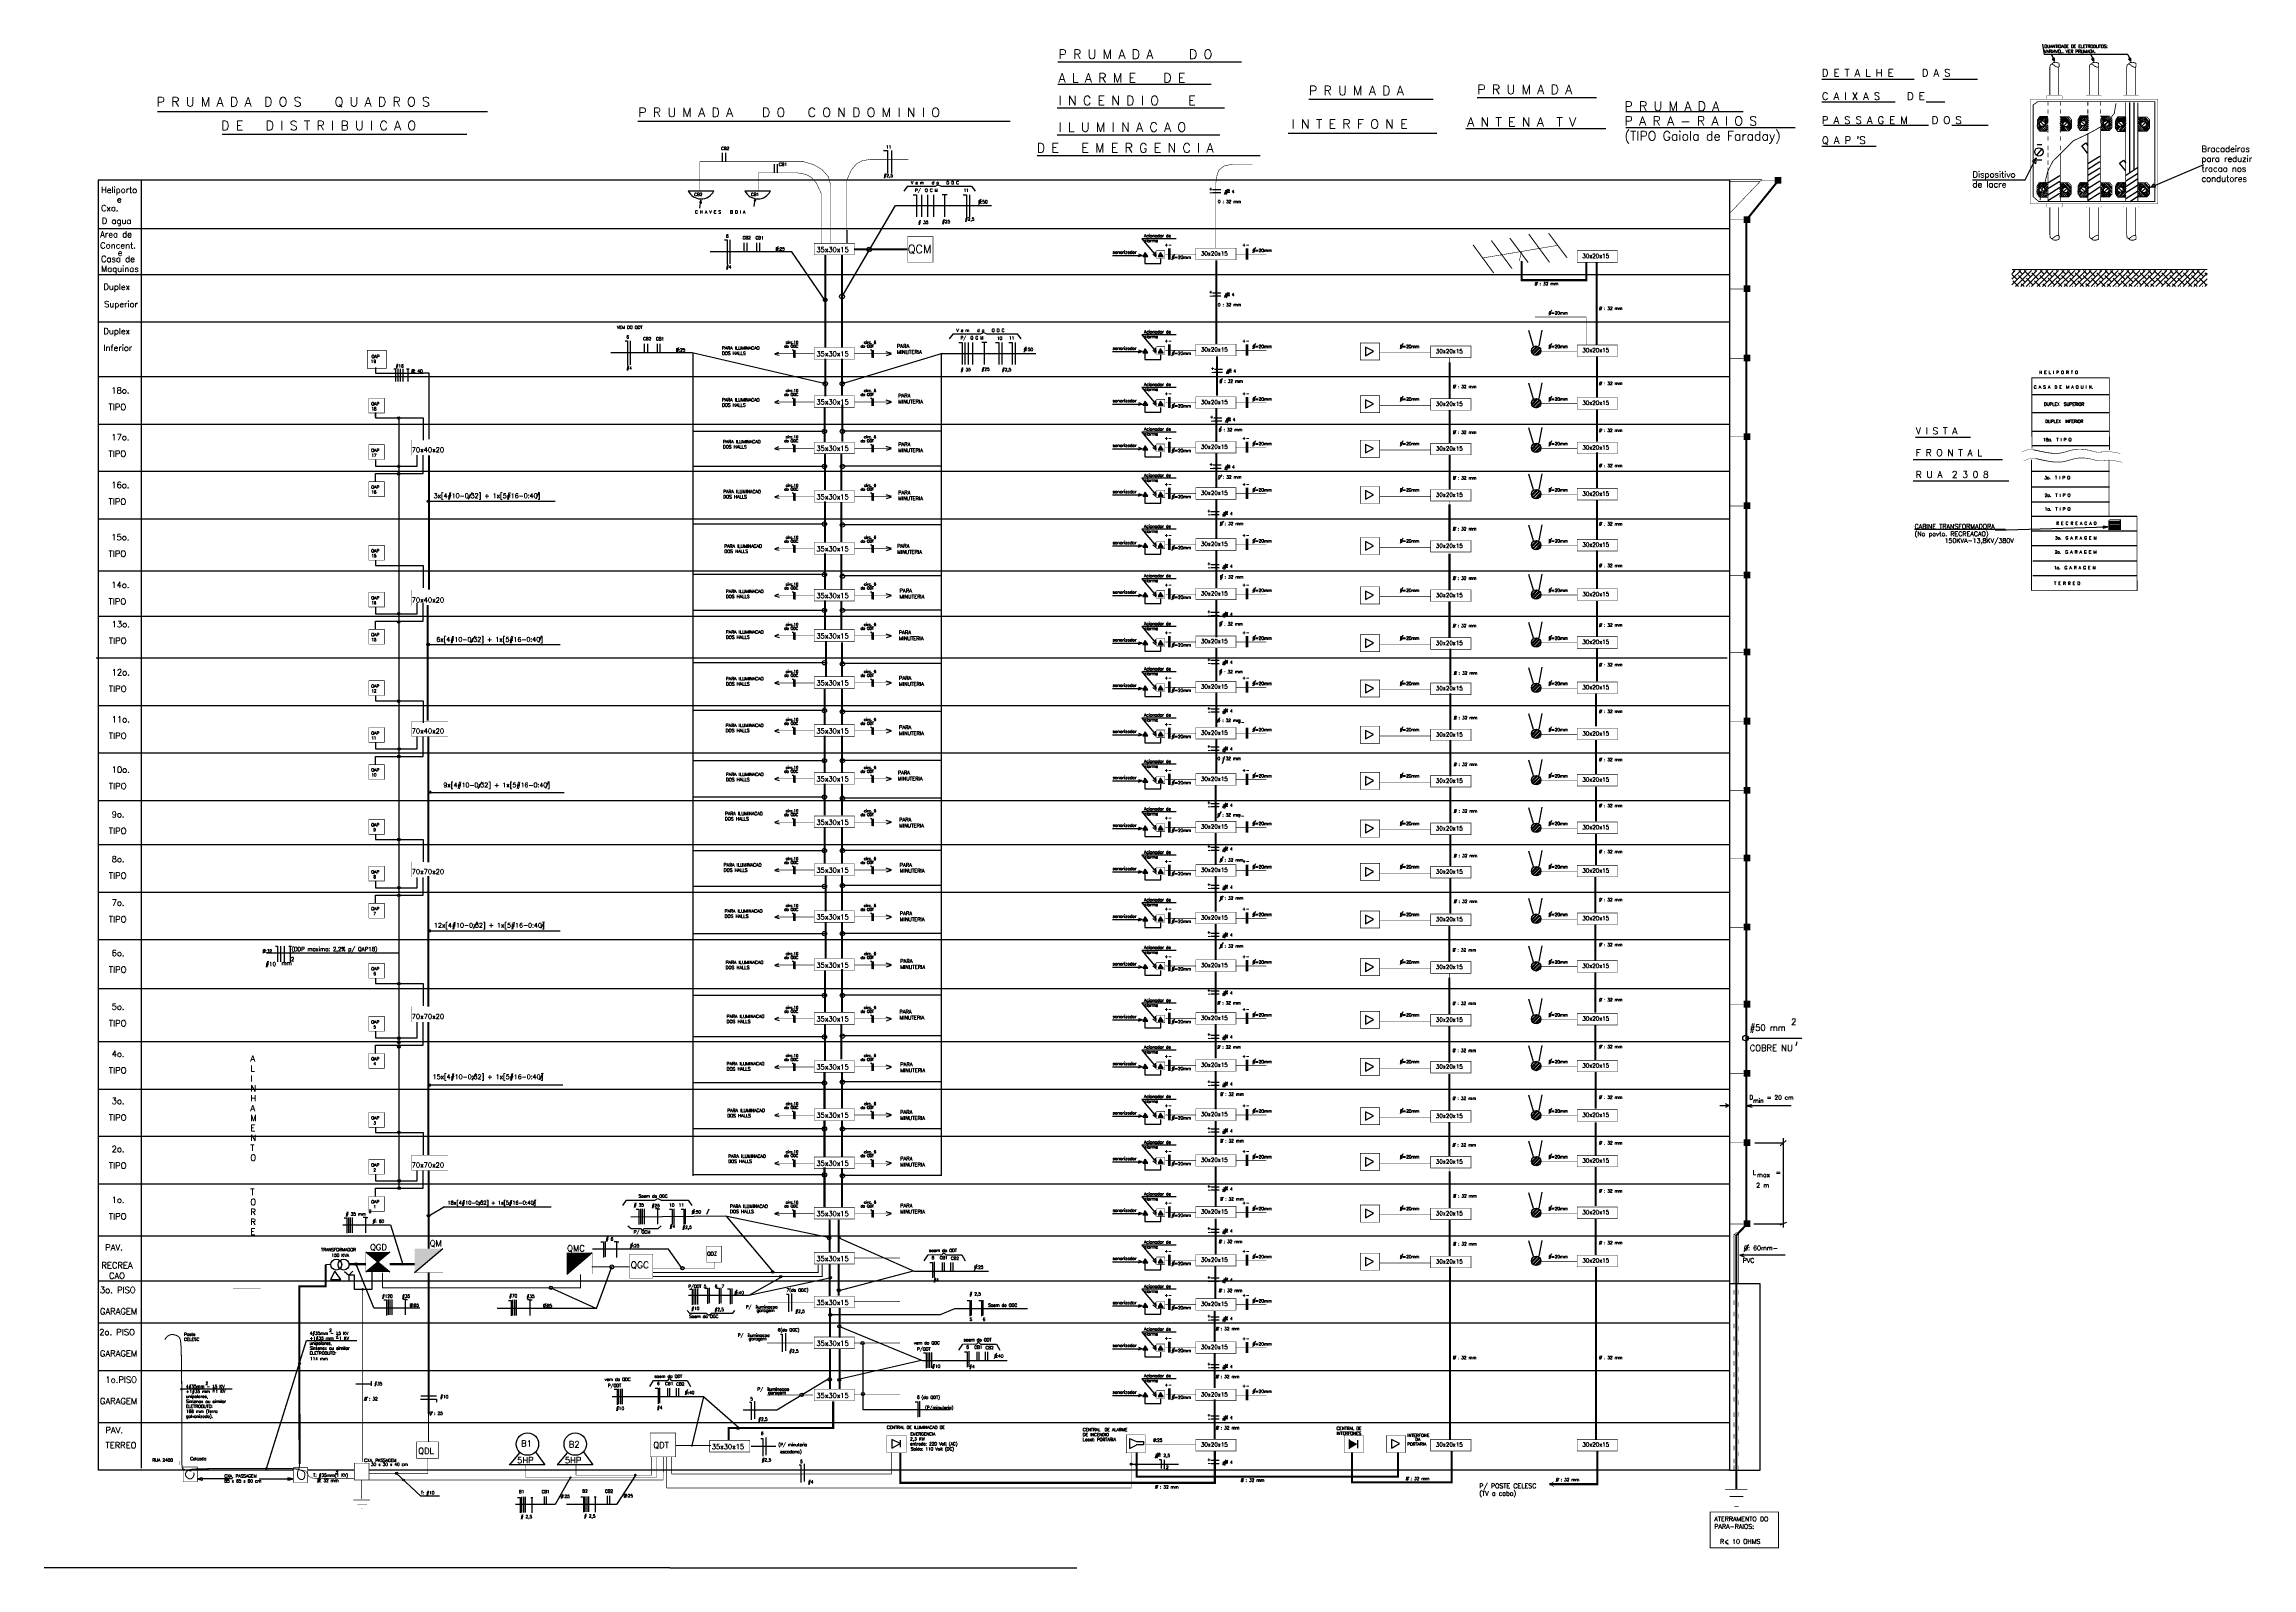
# Model space of a CAD drawing. Extents: x -0.001 to 0.865, y 0 to 0.597.
import ezdxf

# ---------------------------------------------------------------- set-up
doc = ezdxf.new("R2010")
doc.units = 0
doc.header["$LTSCALE"] = 500
doc.header["$MEASUREMENT"] = 0
doc.layers.get('0').update_dxf_attribs({"linetype": 'CONTINUOUS'})
doc.layers.add('DETALHES-DIVERSOS', color=7, linetype='CONTINUOUS')
doc.styles.add('ROMANS', font='ROMANS.SHX', dxfattribs={"height": 30})

# ---------------------------------------------------------------- blocks, each defined once
blk = doc.blocks.new('*X13')
at = {"color": 0}
for p, q in [((7836, 1649), (7864, 1677)), ((7837, 1653), (7863, 1679)), ((7838, 1649), (7865, 1676)), ((7839, 1657), (7862, 1680)), ((7841, 1649), (7866, 1674)), ((7843, 1649), (7867, 1673)), ((7844, 1666), (7861, 1682)), ((7846, 1649), (7868, 1671)), ((7847, 1670), (7860, 1684)), ((7848, 1649), (7869, 1670)), ((7852, 1679), (7859, 1686)), ((7852, 1649), (7871, 1668)), ((7854, 1683), (7858, 1687)), ((7854, 1649), (7871, 1666)), ((7857, 1649), (7873, 1664)), ((7859, 1649), (7873, 1663)), ((7862, 1649), (7875, 1661)), ((7864, 1649), (7875, 1660)), ((7868, 1649), (7877, 1658)), ((7870, 1649), (7878, 1657)), ((7873, 1649), (7879, 1655)), ((7875, 1649), (7880, 1654)), ((7878, 1649), (7881, 1652)), ((7880, 1649), (7882, 1650))]:
    blk.add_line(p, q, dxfattribs=at)
blk = doc.blocks.new('*X14')
at = {"color": 0}
for p, q in [((12008, 1661), (12060, 1714)), ((12011, 1651), (12070, 1711)), ((12012, 1688), (12034, 1710)), ((12019, 1637), (12084, 1702)), ((12026, 1631), (12090, 1696)), ((12041, 1624), (12098, 1680)), ((12052, 1622), (12099, 1669))]:
    blk.add_line(p, q, dxfattribs=at)
blk = doc.blocks.new('*X15')
at = {"color": 0}
for p, q in [((15913, 11246), (16052, 11385)), ((15913, 11299), (15999, 11385)), ((15913, 11352), (15946, 11385)), ((15963, 11296), (15913, 11346)), ((15979, 11227), (15923, 11283)), ((15936, 11376), (15927, 11385)), ((15947, 11227), (16105, 11385)), ((16042, 11270), (15976, 11336)), ((16016, 11349), (15980, 11385)), ((16000, 11227), (16158, 11385)), ((16032, 11227), (16003, 11256)), ((16096, 11323), (16033, 11385)), ((16053, 11227), (16211, 11385)), ((16122, 11243), (16056, 11309)), ((16106, 11227), (16264, 11385)), ((16175, 11296), (16109, 11362)), ((16191, 11227), (16135, 11283)), ((16149, 11376), (16139, 11385)), ((16159, 11227), (16317, 11385)), ((16255, 11270), (16188, 11336)), ((16228, 11349), (16192, 11385)), ((16212, 11227), (16371, 11385)), ((16244, 11227), (16215, 11256)), ((16308, 11323), (16245, 11385)), ((16265, 11227), (16424, 11385)), ((16334, 11243), (16268, 11309)), ((16318, 11227), (16477, 11385)), ((16387, 11296), (16321, 11362)), ((16404, 11227), (16347, 11283)), ((16361, 11376), (16351, 11385)), ((16371, 11227), (16530, 11385)), ((16467, 11270), (16400, 11336)), ((16440, 11349), (16404, 11385)), ((16424, 11227), (16583, 11385)), ((16457, 11227), (16427, 11256)), ((16520, 11323), (16457, 11385)), ((16477, 11227), (16636, 11385)), ((16546, 11243), (16480, 11309)), ((16530, 11227), (16689, 11385)), ((16599, 11296), (16533, 11362)), ((16616, 11227), (16560, 11283)), ((16573, 11376), (16563, 11385)), ((16583, 11227), (16742, 11385)), ((16679, 11270), (16613, 11336)), ((16652, 11349), (16616, 11385)), ((16636, 11227), (16795, 11385)), ((16669, 11227), (16639, 11256)), ((16732, 11323), (16669, 11385)), ((16689, 11227), (16848, 11385)), ((16758, 11243), (16692, 11309)), ((16742, 11227), (16901, 11385)), ((16811, 11296), (16745, 11362)), ((16828, 11227), (16772, 11283)), ((16785, 11376), (16775, 11385)), ((16795, 11227), (16954, 11385)), ((16891, 11270), (16825, 11336)), ((16864, 11349), (16828, 11385)), ((16848, 11227), (17007, 11385)), ((16881, 11227), (16851, 11256)), ((16944, 11323), (16881, 11385)), ((16901, 11227), (17060, 11385)), ((16971, 11243), (16904, 11309)), ((16954, 11227), (17113, 11385)), ((17024, 11296), (16957, 11362)), ((17040, 11227), (16984, 11283)), ((16997, 11376), (16987, 11385)), ((17007, 11227), (17166, 11385)), ((17103, 11270), (17037, 11336)), ((17077, 11349), (17040, 11385)), ((17060, 11227), (17219, 11385)), ((17093, 11227), (17063, 11256)), ((17156, 11323), (17093, 11385)), ((17113, 11227), (17272, 11385)), ((17183, 11243), (17116, 11309)), ((17166, 11227), (17325, 11385)), ((17236, 11296), (17169, 11362)), ((17252, 11227), (17196, 11283)), ((17209, 11376), (17199, 11385)), ((17219, 11227), (17378, 11385)), ((17315, 11270), (17249, 11336)), ((17289, 11349), (17252, 11385)), ((17272, 11227), (17431, 11385)), ((17305, 11227), (17276, 11256)), ((17368, 11323), (17305, 11385)), ((17325, 11227), (17484, 11385)), ((17395, 11243), (17329, 11309)), ((17379, 11227), (17537, 11385)), ((17448, 11296), (17382, 11362)), ((17464, 11227), (17408, 11283)), ((17421, 11376), (17412, 11385)), ((17432, 11227), (17590, 11385)), ((17527, 11270), (17461, 11336)), ((17501, 11349), (17465, 11385)), ((17485, 11227), (17643, 11385)), ((17517, 11227), (17488, 11256)), ((17580, 11323), (17518, 11385)), ((17538, 11227), (17696, 11385)), ((17607, 11243), (17541, 11309)), ((17591, 11227), (17749, 11385)), ((17660, 11296), (17594, 11362)), ((17676, 11227), (17620, 11283)), ((17633, 11376), (17624, 11385)), ((17644, 11227), (17802, 11385)), ((17740, 11270), (17673, 11336)), ((17713, 11349), (17677, 11385)), ((17697, 11227), (17828, 11358)), ((17729, 11227), (17700, 11256)), ((17793, 11323), (17730, 11385)), ((17750, 11227), (17828, 11305)), ((17819, 11243), (17753, 11309)), ((17828, 11340), (17806, 11362)), ((16085, 11227), (16082, 11230)), ((16297, 11227), (16294, 11230)), ((16510, 11227), (16507, 11230)), ((16722, 11227), (16719, 11230)), ((16934, 11227), (16931, 11230)), ((17146, 11227), (17143, 11230)), ((17358, 11227), (17355, 11230)), ((17570, 11227), (17567, 11230)), ((17782, 11227), (17779, 11230)), ((17803, 11227), (17828, 11252))]:
    blk.add_line(p, q, dxfattribs=at)

msp = doc.modelspace()

# ---------------------------------------------------------------- linework, layer by layer
at = {"layer": 'DETALHES-DIVERSOS'}
for p, q in [((0.39682, 0.59014), (0.46873, 0.59014)), ((0.78361, 0.59294), (0.7829, 0.59702)), ((0.8163, 0.59294), (0.78361, 0.59294)), ((0.78641, 0.59294), (0.78756, 0.59037)), ((0.78756, 0.59158), (0.78663, 0.59108)), ((0.78663, 0.59108), (0.78756, 0.59022)), ((0.78756, 0.59037), (0.78756, 0.59158)), ((0.80182, 0.59294), (0.80297, 0.59037)), ((0.80297, 0.59158), (0.80204, 0.59108)), ((0.80204, 0.59108), (0.80297, 0.59022)), ((0.80297, 0.59037), (0.80297, 0.59158)), ((0.8163, 0.59294), (0.81745, 0.59037)), ((0.81745, 0.59158), (0.81652, 0.59108)), ((0.81652, 0.59108), (0.81745, 0.59022)), ((0.81745, 0.59037), (0.81745, 0.59158)), ((0.39682, 0.5813), (0.45693, 0.5813)), ((0.69633, 0.58333), (0.73245, 0.58333)), ((0.7437, 0.58333), (0.75732, 0.58333)), ((0.39646, 0.57209), (0.46209, 0.57209)), ((0.49518, 0.5754), (0.54386, 0.5754)), ((0.56116, 0.57614), (0.60799, 0.57614)), ((0.69633, 0.57446), (0.72505, 0.57446)), ((0.73719, 0.57446), (0.74459, 0.57446)), ((0.8169, 0.57414), (0.8169, 0.5466)), ((0.8186, 0.57414), (0.8186, 0.54782)), ((0.04371, 0.57062), (0.17313, 0.57062)), ((0.23207, 0.56681), (0.37809, 0.56681)), ((0.55674, 0.56399), (0.61168, 0.56399)), ((0.61942, 0.57062), (0.66551, 0.57062)), ((0.61942, 0.56436), (0.68579, 0.56436)), ((0.69693, 0.56529), (0.73808, 0.56529)), ((0.74726, 0.56529), (0.76147, 0.56529)), ((0.78169, 0.566), (0.78064, 0.56484)), ((0.78181, 0.56532), (0.78081, 0.56415)), ((0.78282, 0.56855), (0.78092, 0.56651)), ((0.78353, 0.56853), (0.78092, 0.5658)), ((0.78216, 0.56853), (0.78098, 0.56714)), ((0.78216, 0.56489), (0.7811, 0.56363)), ((0.78147, 0.56333), (0.78266, 0.56472)), ((0.78221, 0.56325), (0.7819, 0.56296)), ((0.782, 0.56658), (0.78346, 0.56513)), ((0.78498, 0.56629), (0.78221, 0.56325)), ((0.78415, 0.56856), (0.78261, 0.5669)), ((0.78297, 0.56325), (0.78271, 0.56291)), ((0.78491, 0.56543), (0.78297, 0.56325)), ((0.78477, 0.56856), (0.78321, 0.56681)), ((0.7837, 0.56328), (0.78341, 0.56294)), ((0.78491, 0.56797), (0.78366, 0.56648)), ((0.78489, 0.5646), (0.7837, 0.56328)), ((0.78494, 0.56716), (0.78387, 0.56584)), ((0.78437, 0.56328), (0.78404, 0.56296)), ((0.78491, 0.56385), (0.78437, 0.56328)), ((0.78966, 0.5661), (0.79243, 0.56307)), ((0.78971, 0.56698), (0.79077, 0.56565)), ((0.78973, 0.56779), (0.79099, 0.56629)), ((0.78973, 0.56525), (0.79168, 0.56307)), ((0.78973, 0.56366), (0.79028, 0.56309)), ((0.78975, 0.56442), (0.79094, 0.56309)), ((0.78987, 0.56838), (0.79144, 0.56662)), ((0.79049, 0.56838), (0.79203, 0.56672)), ((0.79108, 0.56842), (0.79402, 0.5653)), ((0.79265, 0.5664), (0.79119, 0.56494)), ((0.79177, 0.56845), (0.79407, 0.56598)), ((0.79317, 0.56314), (0.79198, 0.56454)), ((0.79248, 0.56838), (0.79407, 0.56672)), ((0.79248, 0.56471), (0.79355, 0.56345)), ((0.79284, 0.56513), (0.79383, 0.56397)), ((0.79296, 0.56582), (0.794, 0.56466)), ((0.7976, 0.56622), (0.79656, 0.56506)), ((0.79772, 0.56553), (0.79672, 0.56437)), ((0.79873, 0.56877), (0.79684, 0.56673)), ((0.79944, 0.56875), (0.79684, 0.56602)), ((0.79808, 0.56875), (0.7969, 0.56736)), ((0.79808, 0.56511), (0.79701, 0.56385)), ((0.79739, 0.56354), (0.79857, 0.56494)), ((0.79812, 0.56347), (0.79781, 0.56317)), ((0.79791, 0.5668), (0.79937, 0.56535)), ((0.8009, 0.5665), (0.79812, 0.56347)), ((0.80007, 0.56878), (0.79853, 0.56712)), ((0.79888, 0.56347), (0.79863, 0.56313)), ((0.80083, 0.56565), (0.79888, 0.56347)), ((0.80069, 0.56878), (0.79912, 0.56703)), ((0.79962, 0.5635), (0.79932, 0.56315)), ((0.80083, 0.56819), (0.79957, 0.56669)), ((0.8008, 0.56482), (0.79962, 0.5635)), ((0.80085, 0.56738), (0.79978, 0.56605)), ((0.80028, 0.5635), (0.79995, 0.56317)), ((0.80083, 0.56406), (0.80028, 0.5635)), ((0.80557, 0.56632), (0.80835, 0.56329)), ((0.80562, 0.5672), (0.80669, 0.56587)), ((0.80564, 0.568), (0.8069, 0.56651)), ((0.80564, 0.56547), (0.80759, 0.56329)), ((0.80564, 0.56388), (0.80619, 0.56331)), ((0.80567, 0.56464), (0.80685, 0.56331)), ((0.80579, 0.5686), (0.80735, 0.56684)), ((0.8064, 0.5686), (0.80795, 0.56694)), ((0.807, 0.56864), (0.80994, 0.56552)), ((0.80856, 0.56662), (0.8071, 0.56516)), ((0.80768, 0.56867), (0.80999, 0.5662)), ((0.80908, 0.56336), (0.8079, 0.56476)), ((0.8084, 0.5686), (0.80999, 0.56694)), ((0.8084, 0.56492), (0.80946, 0.56367)), ((0.80875, 0.56535), (0.80975, 0.56419)), ((0.80887, 0.56604), (0.80991, 0.56488)), ((0.8123, 0.56585), (0.81126, 0.56469)), ((0.81242, 0.56517), (0.81142, 0.56401)), ((0.81343, 0.5684), (0.81154, 0.56636)), ((0.81414, 0.56838), (0.81154, 0.56565)), ((0.81278, 0.56838), (0.8116, 0.567)), ((0.81278, 0.56474), (0.81171, 0.56348)), ((0.81209, 0.56324), (0.81327, 0.56464)), ((0.81282, 0.56678), (0.81251, 0.56648)), ((0.81261, 0.5665), (0.81407, 0.56504)), ((0.8156, 0.5662), (0.81282, 0.56317)), ((0.81477, 0.56847), (0.81323, 0.56682)), ((0.81358, 0.56317), (0.81333, 0.56283)), ((0.81553, 0.56535), (0.81358, 0.56317)), ((0.81538, 0.56847), (0.81382, 0.56672)), ((0.81432, 0.56319), (0.81402, 0.56285)), ((0.81553, 0.56788), (0.81427, 0.56639)), ((0.8155, 0.56452), (0.81432, 0.56319)), ((0.81555, 0.56708), (0.81448, 0.56575)), ((0.81498, 0.56319), (0.81465, 0.56287)), ((0.81553, 0.56376), (0.81498, 0.56319)), ((0.82027, 0.56602), (0.82305, 0.56299)), ((0.82032, 0.56689), (0.82139, 0.56557)), ((0.82034, 0.5677), (0.8216, 0.56621)), ((0.82034, 0.56516), (0.82229, 0.56299)), ((0.82034, 0.56358), (0.82089, 0.56301)), ((0.82037, 0.56434), (0.82155, 0.56301)), ((0.82049, 0.56829), (0.82205, 0.56654)), ((0.8211, 0.56829), (0.82264, 0.56663)), ((0.8217, 0.56834), (0.82464, 0.56521)), ((0.82326, 0.56631), (0.8218, 0.56486)), ((0.82238, 0.56836), (0.82468, 0.5659)), ((0.82378, 0.56306), (0.8226, 0.56445)), ((0.8231, 0.56829), (0.82468, 0.56663)), ((0.8231, 0.56462), (0.82416, 0.56336)), ((0.82345, 0.56505), (0.82445, 0.56389)), ((0.82357, 0.56573), (0.82461, 0.56457)), ((0.06915, 0.56178), (0.16502, 0.56178)), ((0.26517, 0.5544), (0.26517, 0.55096)), ((0.26642, 0.5544), (0.26642, 0.55096)), ((0.32843, 0.55534), (0.33, 0.55534)), ((0.33, 0.55534), (0.33, 0.54658)), ((0.33156, 0.55534), (0.33156, 0.54658)), ((0.39646, 0.56141), (0.46025, 0.56141)), ((0.48707, 0.56214), (0.54533, 0.56214)), ((0.69633, 0.55701), (0.71765, 0.55701)), ((0.7826, 0.55605), (0.78042, 0.55349)), ((0.78068, 0.55771), (0.7826, 0.55771)), ((0.79819, 0.55716), (0.79977, 0.55837)), ((0.8005, 0.55425), (0.79819, 0.55716)), ((0.79977, 0.55837), (0.80062, 0.55716)), ((0.28552, 0.55003), (0.28552, 0.54658)), ((0.28666, 0.54998), (0.28666, 0.54654)), ((0.38871, 0.55331), (0.4761, 0.55331)), ((0.77603, 0.54388), (0.78034, 0.55247)), ((0.77887, 0.55118), (0.7803, 0.55248)), ((0.78003, 0.5501), (0.77887, 0.55118)), ((0.7803, 0.55248), (0.78003, 0.5501)), ((0.78068, 0.5517), (0.7826, 0.5517)), ((0.78957, 0.54539), (0.78495, 0.54248)), ((0.80524, 0.55303), (0.80062, 0.55012)), ((0.80524, 0.55085), (0.80062, 0.54794)), ((0.80524, 0.54842), (0.80062, 0.54551)), ((0.80524, 0.54612), (0.80062, 0.5432)), ((0.81301, 0.55036), (0.81459, 0.55158)), ((0.81532, 0.54745), (0.81301, 0.55036)), ((0.81459, 0.55158), (0.81544, 0.55036)), ((0.82006, 0.54854), (0.81532, 0.54539)), ((0.82006, 0.54624), (0.81544, 0.54333)), ((0.84591, 0.54967), (0.82511, 0.54087)), ((0.02056, 0.54389), (0.66007, 0.54389)), ((0.02056, 0.54389), (0.02056, 0.03796)), ((0.03734, 0.54389), (0.03734, 0.03875)), ((0.25184, 0.53952), (0.26188, 0.53946)), ((0.27408, 0.53952), (0.28412, 0.53946)), ((0.33783, 0.54132), (0.33636, 0.53943)), ((0.33783, 0.54132), (0.34874, 0.54132)), ((0.34007, 0.53796), (0.3414, 0.53796)), ((0.3414, 0.53796), (0.3414, 0.52936)), ((0.34349, 0.52936), (0.34349, 0.53796)), ((0.34573, 0.52936), (0.34573, 0.53796)), ((0.34818, 0.52936), (0.34818, 0.53796)), ((0.34874, 0.54132), (0.34972, 0.54181)), ((0.34972, 0.54181), (0.35105, 0.54139)), ((0.35091, 0.54132), (0.36295, 0.54132)), ((0.35147, 0.53803), (0.35343, 0.53803)), ((0.35252, 0.52936), (0.35252, 0.53796)), ((0.35966, 0.53796), (0.36099, 0.53796)), ((0.36099, 0.53796), (0.36099, 0.52936)), ((0.36232, 0.52936), (0.36232, 0.53796)), ((0.36295, 0.54132), (0.36435, 0.53936)), ((0.45746, 0.54004), (0.46067, 0.54004)), ((0.45755, 0.53882), (0.46067, 0.53882)), ((0.46333, 0.5402), (0.46203, 0.53812)), ((0.46208, 0.539), (0.46416, 0.539)), ((0.46241, 0.5396), (0.46414, 0.5396)), ((0.46397, 0.54012), (0.46267, 0.53804)), ((0.66007, 0.54389), (0.66007, 0.05658)), ((0.75538, 0.54388), (0.77603, 0.54388)), ((0.78157, 0.54016), (0.78052, 0.539)), ((0.78169, 0.53947), (0.78069, 0.53831)), ((0.78269, 0.5427), (0.7808, 0.54067)), ((0.78341, 0.54268), (0.7808, 0.53996)), ((0.78204, 0.54268), (0.78086, 0.5413)), ((0.78204, 0.53904), (0.78097, 0.53779)), ((0.78135, 0.53748), (0.78254, 0.53888)), ((0.78209, 0.53741), (0.78178, 0.53711)), ((0.78188, 0.54074), (0.78333, 0.53928)), ((0.78486, 0.54044), (0.78209, 0.53741)), ((0.78403, 0.54272), (0.78249, 0.54106)), ((0.78285, 0.53741), (0.78259, 0.53707)), ((0.78479, 0.53959), (0.78285, 0.53741)), ((0.78465, 0.54272), (0.78308, 0.54096)), ((0.78358, 0.53743), (0.78328, 0.53709)), ((0.78479, 0.54212), (0.78354, 0.54063)), ((0.78477, 0.53876), (0.78358, 0.53743)), ((0.78482, 0.54132), (0.78375, 0.53999)), ((0.78425, 0.53743), (0.78392, 0.53711)), ((0.78479, 0.538), (0.78425, 0.53743)), ((0.78957, 0.5432), (0.78495, 0.54029)), ((0.78957, 0.54078), (0.78495, 0.53787)), ((0.78957, 0.53847), (0.78495, 0.53556)), ((0.78954, 0.54026), (0.79231, 0.53723)), ((0.78959, 0.54114), (0.79065, 0.53981)), ((0.78961, 0.54194), (0.79087, 0.54045)), ((0.78961, 0.53941), (0.79155, 0.53723)), ((0.78961, 0.53782), (0.79015, 0.53725)), ((0.78963, 0.53858), (0.79082, 0.53725)), ((0.78975, 0.54253), (0.79132, 0.54078)), ((0.79037, 0.54253), (0.79191, 0.54088)), ((0.79096, 0.54258), (0.7939, 0.53945)), ((0.79253, 0.54056), (0.79107, 0.5391)), ((0.79165, 0.5426), (0.79395, 0.54014)), ((0.79305, 0.5373), (0.79186, 0.5387)), ((0.79236, 0.54253), (0.79395, 0.54088)), ((0.79236, 0.53886), (0.79343, 0.53761)), ((0.79272, 0.53929), (0.79371, 0.53813)), ((0.79283, 0.53998), (0.79388, 0.53881)), ((0.7976, 0.54016), (0.79656, 0.539)), ((0.79772, 0.53947), (0.79672, 0.53831)), ((0.79873, 0.5427), (0.79684, 0.54067)), ((0.79944, 0.54268), (0.79684, 0.53996)), ((0.79808, 0.54268), (0.7969, 0.5413)), ((0.79808, 0.53904), (0.79701, 0.53779)), ((0.79739, 0.53748), (0.79857, 0.53888)), ((0.79812, 0.53741), (0.79781, 0.53711)), ((0.79791, 0.54074), (0.79937, 0.53928)), ((0.8009, 0.54044), (0.79812, 0.53741)), ((0.80007, 0.54272), (0.79853, 0.54106)), ((0.79888, 0.53741), (0.79863, 0.53707)), ((0.80083, 0.53959), (0.79888, 0.53741)), ((0.80069, 0.54272), (0.79912, 0.54096)), ((0.79962, 0.53743), (0.79932, 0.53709)), ((0.80083, 0.54212), (0.79957, 0.54063)), ((0.8008, 0.53876), (0.79962, 0.53743)), ((0.80085, 0.54132), (0.79978, 0.53999)), ((0.80028, 0.53743), (0.79995, 0.53711)), ((0.80083, 0.538), (0.80028, 0.53743)), ((0.80536, 0.54333), (0.80074, 0.54041)), ((0.80536, 0.5409), (0.80074, 0.53799)), ((0.80536, 0.53859), (0.80074, 0.53568)), ((0.80557, 0.54026), (0.80835, 0.53723)), ((0.80562, 0.54114), (0.80669, 0.53981)), ((0.80564, 0.54194), (0.8069, 0.54045)), ((0.80564, 0.53941), (0.80759, 0.53723)), ((0.80564, 0.53782), (0.80619, 0.53725)), ((0.80567, 0.53858), (0.80685, 0.53725)), ((0.80579, 0.54253), (0.80735, 0.54078)), ((0.8064, 0.54253), (0.80795, 0.54088)), ((0.807, 0.54258), (0.80994, 0.53945)), ((0.80856, 0.54056), (0.8071, 0.5391)), ((0.80768, 0.5426), (0.80999, 0.54014)), ((0.80908, 0.5373), (0.8079, 0.5387)), ((0.8084, 0.54253), (0.80999, 0.54088)), ((0.8084, 0.53886), (0.80946, 0.53761)), ((0.80875, 0.53929), (0.80975, 0.53813)), ((0.80887, 0.53998), (0.80991, 0.53881)), ((0.8123, 0.54016), (0.81126, 0.539)), ((0.81242, 0.53947), (0.81142, 0.53831)), ((0.81343, 0.5427), (0.81154, 0.54067)), ((0.81414, 0.54268), (0.81154, 0.53996)), ((0.81278, 0.54268), (0.8116, 0.5413)), ((0.81278, 0.53904), (0.81171, 0.53779)), ((0.81209, 0.53748), (0.81327, 0.53888)), ((0.81282, 0.53741), (0.81251, 0.53711)), ((0.81261, 0.54074), (0.81407, 0.53928)), ((0.8156, 0.54044), (0.81282, 0.53741)), ((0.81477, 0.54272), (0.81323, 0.54106)), ((0.81358, 0.53741), (0.81333, 0.53707)), ((0.81553, 0.53959), (0.81358, 0.53741)), ((0.81538, 0.54272), (0.81382, 0.54096)), ((0.81432, 0.53743), (0.81402, 0.53709)), ((0.81553, 0.54212), (0.81427, 0.54063)), ((0.8155, 0.53876), (0.81432, 0.53743)), ((0.81555, 0.54132), (0.81448, 0.53999)), ((0.81498, 0.53743), (0.81465, 0.53711)), ((0.81553, 0.538), (0.81498, 0.53743)), ((0.82006, 0.54405), (0.81544, 0.54114)), ((0.82006, 0.54163), (0.81544, 0.53872)), ((0.82006, 0.53932), (0.81544, 0.53641)), ((0.82006, 0.53714), (0.81702, 0.5352)), ((0.82027, 0.54026), (0.82305, 0.53723)), ((0.82032, 0.54114), (0.82139, 0.53981)), ((0.82034, 0.54194), (0.8216, 0.54045)), ((0.82034, 0.53941), (0.82229, 0.53723)), ((0.82034, 0.53782), (0.82089, 0.53725)), ((0.82037, 0.53858), (0.82155, 0.53725)), ((0.82049, 0.54253), (0.82205, 0.54078)), ((0.8211, 0.54253), (0.82264, 0.54088)), ((0.8217, 0.54258), (0.82464, 0.53945)), ((0.82326, 0.54056), (0.8218, 0.5391)), ((0.82238, 0.5426), (0.82468, 0.54014)), ((0.82378, 0.5373), (0.8226, 0.5387)), ((0.8231, 0.54253), (0.82468, 0.54088)), ((0.8231, 0.53886), (0.82416, 0.53761)), ((0.82345, 0.53929), (0.82445, 0.53813)), ((0.82357, 0.53998), (0.82461, 0.53881)), ((0.82708, 0.54092), (0.82508, 0.54083)), ((0.82511, 0.54087), (0.82652, 0.54231)), ((0.82652, 0.54231), (0.82708, 0.54092)), ((0.25676, 0.5358), (0.25633, 0.53475)), ((0.25641, 0.53266), (0.25676, 0.5358)), ((0.25676, 0.5358), (0.25696, 0.5346)), ((0.27804, 0.53647), (0.27765, 0.53561)), ((0.27772, 0.53336), (0.27807, 0.5365)), ((0.27796, 0.53631), (0.27827, 0.53545)), ((0.31214, 0.4981), (0.33313, 0.53376)), ((0.33313, 0.53376), (0.37071, 0.53376)), ((0.36652, 0.53621), (0.36561, 0.53405)), ((0.02056, 0.52479), (0.66007, 0.52479)), ((0.26611, 0.52031), (0.26705, 0.52031)), ((0.26705, 0.52031), (0.26705, 0.51061)), ((0.2683, 0.51092), (0.2683, 0.52031)), ((0.31402, 0.52406), (0.31402, 0.51906)), ((0.44318, 0.52071), (0.42972, 0.52071)), ((0.44318, 0.52071), (0.42972, 0.52071)), ((0.42972, 0.52071), (0.43522, 0.51417)), ((0.42972, 0.52071), (0.43522, 0.51417)), ((0.29241, 0.51562), (0.26047, 0.51562)), ((0.27362, 0.51919), (0.27362, 0.51575)), ((0.27488, 0.51919), (0.27488, 0.51575)), ((0.27863, 0.51919), (0.27863, 0.51575)), ((0.27977, 0.51914), (0.27977, 0.5157)), ((0.28709, 0.51766), (0.28624, 0.51591)), ((0.30557, 0.49654), (0.29241, 0.51562)), ((0.41814, 0.51417), (0.42984, 0.51417)), ((0.41814, 0.51417), (0.42984, 0.51417)), ((0.42984, 0.51417), (0.42832, 0.51359)), ((0.42984, 0.51417), (0.42832, 0.51359)), ((0.42984, 0.51417), (0.42855, 0.51464)), ((0.42984, 0.51417), (0.42855, 0.51464)), ((0.43096, 0.51528), (0.43004, 0.51371)), ((0.43096, 0.51528), (0.43004, 0.51371)), ((0.43004, 0.51371), (0.43199, 0.51371)), ((0.43004, 0.51371), (0.43199, 0.51371)), ((0.43089, 0.5137), (0.43089, 0.51102)), ((0.43089, 0.5137), (0.43089, 0.51102)), ((0.43089, 0.51102), (0.4371, 0.51102)), ((0.43089, 0.51102), (0.4371, 0.51102)), ((0.43199, 0.51371), (0.43096, 0.51528)), ((0.43199, 0.51371), (0.43096, 0.51528)), ((0.43522, 0.51359), (0.43405, 0.51464)), ((0.43522, 0.51359), (0.43405, 0.51464)), ((0.43522, 0.51405), (0.43499, 0.51557)), ((0.43522, 0.51405), (0.43499, 0.51557)), ((0.43705, 0.51528), (0.43612, 0.51371)), ((0.43705, 0.51528), (0.43612, 0.51371)), ((0.43612, 0.51371), (0.43808, 0.51371)), ((0.43612, 0.51371), (0.43808, 0.51371)), ((0.43808, 0.51371), (0.43705, 0.51528)), ((0.43808, 0.51371), (0.43705, 0.51528)), ((0.4371, 0.51102), (0.4371, 0.51289)), ((0.4371, 0.51102), (0.4371, 0.51289)), ((0.44021, 0.51693), (0.44021, 0.51265)), ((0.44021, 0.51693), (0.44021, 0.51265)), ((0.44072, 0.51693), (0.44072, 0.51265)), ((0.44072, 0.51693), (0.44072, 0.51265)), ((0.44246, 0.5145), (0.44137, 0.51233)), ((0.44246, 0.5145), (0.44137, 0.51233)), ((0.47066, 0.51693), (0.47066, 0.51265)), ((0.47066, 0.51693), (0.47066, 0.51265)), ((0.47116, 0.51693), (0.47116, 0.51265)), ((0.47116, 0.51693), (0.47116, 0.51265)), ((0.47421, 0.51729), (0.47312, 0.51512)), ((0.47421, 0.51729), (0.47312, 0.51512)), ((0.02056, 0.50673), (0.66007, 0.50673)), ((0.58499, 0.50374), (0.58377, 0.50243)), ((0.45746, 0.49956), (0.46067, 0.49956)), ((0.45755, 0.49835), (0.46067, 0.49835)), ((0.46333, 0.49972), (0.46203, 0.49764)), ((0.46208, 0.49852), (0.46416, 0.49852)), ((0.46241, 0.49913), (0.46414, 0.49913)), ((0.46397, 0.49965), (0.46267, 0.49756)), ((0.6102, 0.49409), (0.60898, 0.49277)), ((0.02056, 0.48811), (0.66007, 0.48811)), ((0.58542, 0.47869), (0.5866, 0.48487)), ((0.58542, 0.47869), (0.5866, 0.48487)), ((0.5903, 0.49276), (0.58921, 0.49059)), ((0.5903, 0.49276), (0.58921, 0.49059)), ((0.22708, 0.48071), (0.22802, 0.48071)), ((0.22802, 0.48071), (0.22802, 0.47101)), ((0.22927, 0.47133), (0.22927, 0.48071)), ((0.2346, 0.47959), (0.2346, 0.47615)), ((0.23585, 0.47959), (0.23585, 0.47615)), ((0.23961, 0.47959), (0.23961, 0.47615)), ((0.24075, 0.47954), (0.24075, 0.4761)), ((0.24806, 0.47806), (0.24722, 0.47632)), ((0.28585, 0.47566), (0.28743, 0.47633)), ((0.2931, 0.47704), (0.29258, 0.47704)), ((0.2931, 0.47704), (0.2931, 0.4742)), ((0.29362, 0.47704), (0.29362, 0.47411)), ((0.32379, 0.47704), (0.32327, 0.47704)), ((0.32379, 0.47704), (0.32379, 0.4742)), ((0.3243, 0.47704), (0.3243, 0.47411)), ((0.33157, 0.47571), (0.32951, 0.4764)), ((0.35568, 0.48345), (0.35421, 0.48156)), ((0.35568, 0.48345), (0.3666, 0.48345)), ((0.35792, 0.48009), (0.35925, 0.48009)), ((0.35925, 0.48009), (0.35925, 0.47149)), ((0.36043, 0.47149), (0.36043, 0.48009)), ((0.36176, 0.47149), (0.36176, 0.48009)), ((0.36337, 0.47149), (0.36337, 0.48009)), ((0.3666, 0.48345), (0.36758, 0.48394)), ((0.36694, 0.48016), (0.3689, 0.48016)), ((0.36758, 0.48394), (0.36891, 0.48352)), ((0.36799, 0.47149), (0.36799, 0.48009)), ((0.36877, 0.48345), (0.3808, 0.48345)), ((0.37231, 0.48009), (0.37364, 0.48009)), ((0.37364, 0.48009), (0.37364, 0.47149)), ((0.37497, 0.47149), (0.37497, 0.48009)), ((0.37751, 0.48009), (0.37884, 0.48009)), ((0.37884, 0.48009), (0.37884, 0.47149)), ((0.38017, 0.47149), (0.38017, 0.48009)), ((0.3808, 0.48345), (0.3822, 0.48149)), ((0.38437, 0.47835), (0.38346, 0.47618)), ((0.41814, 0.47652), (0.42984, 0.47652)), ((0.41814, 0.47652), (0.42984, 0.47652)), ((0.42984, 0.47652), (0.42832, 0.47594)), ((0.42984, 0.47652), (0.42832, 0.47594)), ((0.42984, 0.47652), (0.42855, 0.47699)), ((0.42984, 0.47652), (0.42855, 0.47699)), ((0.44318, 0.48306), (0.42972, 0.48306)), ((0.42972, 0.48306), (0.43522, 0.47652)), ((0.44318, 0.48306), (0.42972, 0.48306)), ((0.42972, 0.48306), (0.43522, 0.47652)), ((0.43096, 0.47763), (0.43004, 0.47606)), ((0.43096, 0.47763), (0.43004, 0.47606)), ((0.43199, 0.47606), (0.43096, 0.47763)), ((0.43199, 0.47606), (0.43096, 0.47763)), ((0.43522, 0.47594), (0.43405, 0.47699)), ((0.43522, 0.47594), (0.43405, 0.47699)), ((0.43522, 0.4764), (0.43499, 0.47792)), ((0.43522, 0.4764), (0.43499, 0.47792)), ((0.43705, 0.47763), (0.43612, 0.47606)), ((0.43705, 0.47763), (0.43612, 0.47606)), ((0.43808, 0.47606), (0.43705, 0.47763)), ((0.43808, 0.47606), (0.43705, 0.47763)), ((0.44021, 0.47928), (0.44021, 0.475)), ((0.44021, 0.47928), (0.44021, 0.475)), ((0.44072, 0.47928), (0.44072, 0.475)), ((0.44072, 0.47928), (0.44072, 0.475)), ((0.44246, 0.47685), (0.44137, 0.47468)), ((0.44246, 0.47685), (0.44137, 0.47468)), ((0.47066, 0.47928), (0.47066, 0.475)), ((0.47066, 0.47928), (0.47066, 0.475)), ((0.47116, 0.47928), (0.47116, 0.475)), ((0.47116, 0.47928), (0.47116, 0.475)), ((0.47421, 0.47964), (0.47312, 0.47747)), ((0.47421, 0.47964), (0.47312, 0.47747)), ((0.52055, 0.47664), (0.51734, 0.47824)), ((0.51734, 0.47824), (0.51734, 0.47488)), ((0.52055, 0.47664), (0.51734, 0.47824)), ((0.51734, 0.47824), (0.51734, 0.47488)), ((0.51734, 0.47488), (0.52055, 0.47664)), ((0.51734, 0.47488), (0.52055, 0.47664)), ((0.53205, 0.47964), (0.53097, 0.47747)), ((0.53205, 0.47964), (0.53097, 0.47747)), ((0.58325, 0.47852), (0.58141, 0.4847)), ((0.58325, 0.47852), (0.58141, 0.4847)), ((0.5903, 0.47964), (0.58921, 0.47747)), ((0.5903, 0.47964), (0.58921, 0.47747)), ((0.12922, 0.47026), (0.12922, 0.46822)), ((0.12922, 0.47026), (0.12922, 0.46822)), ((0.12922, 0.47003), (0.12922, 0.46799)), ((0.12922, 0.47003), (0.12922, 0.46799)), ((0.12922, 0.46799), (0.14788, 0.46799)), ((0.12922, 0.46799), (0.14788, 0.46799)), ((0.13641, 0.46975), (0.13707, 0.46975)), ((0.13707, 0.46975), (0.13707, 0.4648)), ((0.13803, 0.46975), (0.13803, 0.4648)), ((0.13888, 0.46975), (0.13888, 0.4648)), ((0.13993, 0.46975), (0.13993, 0.4648)), ((0.14145, 0.46978), (0.14246, 0.46978)), ((0.14193, 0.46975), (0.14193, 0.4648)), ((0.14442, 0.46965), (0.14338, 0.46813)), ((0.15025, 0.46807), (0.14788, 0.46799)), ((0.15025, 0.44215), (0.15025, 0.46807)), ((0.25339, 0.47602), (0.22144, 0.47602)), ((0.30566, 0.46387), (0.25339, 0.47602)), ((0.2537, 0.47588), (0.2537, 0.43409)), ((0.28583, 0.47553), (0.28748, 0.47508)), ((0.35146, 0.47581), (0.31222, 0.46387)), ((0.33147, 0.47551), (0.32941, 0.47483)), ((0.35105, 0.47588), (0.35105, 0.44092)), ((0.35146, 0.47581), (0.38814, 0.47581)), ((0.43004, 0.47606), (0.43199, 0.47606)), ((0.43004, 0.47606), (0.43199, 0.47606)), ((0.43089, 0.47605), (0.43089, 0.47337)), ((0.43089, 0.47605), (0.43089, 0.47337)), ((0.43089, 0.47337), (0.4371, 0.47337)), ((0.43089, 0.47337), (0.4371, 0.47337)), ((0.43612, 0.47606), (0.43808, 0.47606)), ((0.43612, 0.47606), (0.43808, 0.47606)), ((0.4371, 0.47337), (0.4371, 0.47524)), ((0.4371, 0.47337), (0.4371, 0.47524)), ((0.45814, 0.46963), (0.46135, 0.46963)), ((0.45823, 0.46841), (0.46135, 0.46841)), ((0.46401, 0.46979), (0.46271, 0.46771)), ((0.46276, 0.46859), (0.46484, 0.46859)), ((0.46309, 0.46919), (0.46482, 0.46919)), ((0.46465, 0.46971), (0.46335, 0.46763)), ((0.02056, 0.46669), (0.66007, 0.46669)), ((0.44318, 0.46244), (0.42972, 0.46244)), ((0.42972, 0.46244), (0.43522, 0.4559)), ((0.4612, 0.46592), (0.46024, 0.46401)), ((0.47421, 0.45902), (0.47312, 0.45684)), ((0.53205, 0.45902), (0.53097, 0.45684)), ((0.55294, 0.46342), (0.55172, 0.4621)), ((0.58325, 0.4579), (0.58141, 0.46408)), ((0.58542, 0.45806), (0.5866, 0.46425)), ((0.5903, 0.45902), (0.58921, 0.45684)), ((0.6102, 0.46466), (0.60898, 0.46334)), ((0.77867, 0.4597), (0.80905, 0.4597)), ((0.12922, 0.45255), (0.12922, 0.45052)), ((0.12922, 0.45255), (0.12922, 0.45052)), ((0.12922, 0.45075), (0.12922, 0.45244)), ((0.12922, 0.45241), (0.12922, 0.45075)), ((0.12922, 0.45052), (0.14788, 0.45052)), ((0.12922, 0.45052), (0.14788, 0.45052)), ((0.13844, 0.45062), (0.13844, 0.14893)), ((0.14788, 0.45052), (0.14788, 0.44201)), ((0.14788, 0.45052), (0.14788, 0.44201)), ((0.14788, 0.45052), (0.14788, 0.44178)), ((0.14788, 0.45052), (0.14788, 0.44178)), ((0.28583, 0.45659), (0.28748, 0.45614)), ((0.28585, 0.45672), (0.28743, 0.45739)), ((0.2931, 0.4581), (0.29258, 0.4581)), ((0.2931, 0.4581), (0.2931, 0.45526)), ((0.29362, 0.4581), (0.29362, 0.45517)), ((0.32379, 0.4581), (0.32327, 0.4581)), ((0.32379, 0.4581), (0.32379, 0.45526)), ((0.3243, 0.4581), (0.3243, 0.45517)), ((0.33147, 0.45657), (0.32941, 0.45589)), ((0.33157, 0.45677), (0.32951, 0.45746)), ((0.41814, 0.4559), (0.42984, 0.4559)), ((0.42984, 0.4559), (0.42832, 0.45531)), ((0.42984, 0.4559), (0.42855, 0.45636)), ((0.43096, 0.45701), (0.43004, 0.45544)), ((0.43004, 0.45544), (0.43199, 0.45544)), ((0.43089, 0.45543), (0.43089, 0.45274)), ((0.43089, 0.45274), (0.4371, 0.45274)), ((0.43199, 0.45544), (0.43096, 0.45701)), ((0.43522, 0.45531), (0.43405, 0.45636)), ((0.43522, 0.45578), (0.43499, 0.4573)), ((0.43705, 0.45701), (0.43612, 0.45544)), ((0.43612, 0.45544), (0.43808, 0.45544)), ((0.43808, 0.45544), (0.43705, 0.45701)), ((0.4371, 0.45274), (0.4371, 0.45461)), ((0.44021, 0.45865), (0.44021, 0.45438)), ((0.44072, 0.45865), (0.44072, 0.45438)), ((0.44246, 0.45623), (0.44137, 0.45405)), ((0.45786, 0.45056), (0.46108, 0.45056)), ((0.46373, 0.45072), (0.46243, 0.44864)), ((0.46281, 0.45012), (0.46455, 0.45012)), ((0.46437, 0.45064), (0.46307, 0.44856)), ((0.47066, 0.45865), (0.47066, 0.45438)), ((0.47116, 0.45865), (0.47116, 0.45438)), ((0.52055, 0.45601), (0.51734, 0.45762)), ((0.51734, 0.45762), (0.51734, 0.45426)), ((0.51734, 0.45426), (0.52055, 0.45601)), ((0.77867, 0.45263), (0.80905, 0.45263)), ((0.02056, 0.44806), (0.66007, 0.44806)), ((0.2537, 0.44529), (0.30538, 0.44529)), ((0.35105, 0.44529), (0.31222, 0.44529)), ((0.44318, 0.44494), (0.42972, 0.44494)), ((0.42972, 0.44494), (0.43522, 0.4384)), ((0.45795, 0.44934), (0.46108, 0.44934)), ((0.46082, 0.44717), (0.46005, 0.44487)), ((0.46248, 0.44952), (0.46457, 0.44952)), ((0.47421, 0.44152), (0.47312, 0.43934)), ((0.53205, 0.44152), (0.53097, 0.43934)), ((0.55294, 0.44552), (0.55172, 0.4442)), ((0.58325, 0.4404), (0.58141, 0.44658)), ((0.58542, 0.44057), (0.5866, 0.44675)), ((0.5903, 0.44152), (0.58921, 0.43934)), ((0.6102, 0.44626), (0.60898, 0.44494)), ((0.73302, 0.44289), (0.75463, 0.44289)), ((0.77867, 0.44526), (0.80905, 0.44526)), ((0.12922, 0.43421), (0.12922, 0.43159)), ((0.12922, 0.43421), (0.12922, 0.43159)), ((0.14555, 0.43566), (0.14555, 0.43588)), ((0.14555, 0.43159), (0.14555, 0.43566)), ((0.14555, 0.43159), (0.14555, 0.43566)), ((0.14788, 0.43566), (0.14788, 0.43584)), ((0.14788, 0.43159), (0.14788, 0.43566)), ((0.14788, 0.43159), (0.14788, 0.43566)), ((0.2537, 0.43409), (0.2537, 0.36806)), ((0.28583, 0.43843), (0.28748, 0.43797)), ((0.28585, 0.43856), (0.28743, 0.43923)), ((0.2931, 0.43993), (0.29258, 0.43993)), ((0.2931, 0.43993), (0.2931, 0.43709)), ((0.29362, 0.43993), (0.29362, 0.437)), ((0.32379, 0.43993), (0.32327, 0.43993)), ((0.32379, 0.43993), (0.32379, 0.43709)), ((0.3243, 0.43993), (0.3243, 0.437)), ((0.33147, 0.43841), (0.32941, 0.43772)), ((0.33157, 0.4386), (0.32951, 0.43929)), ((0.35105, 0.44092), (0.35105, 0.36743)), ((0.41814, 0.4384), (0.42984, 0.4384)), ((0.42984, 0.4384), (0.42832, 0.43781)), ((0.42984, 0.4384), (0.42855, 0.43887)), ((0.43096, 0.43951), (0.43004, 0.43794)), ((0.43004, 0.43794), (0.43199, 0.43794)), ((0.43089, 0.43793), (0.43089, 0.43524)), ((0.43089, 0.43524), (0.4371, 0.43524)), ((0.43199, 0.43794), (0.43096, 0.43951)), ((0.43522, 0.43781), (0.43405, 0.43887)), ((0.43522, 0.43828), (0.43499, 0.4398)), ((0.43705, 0.43951), (0.43612, 0.43794)), ((0.43612, 0.43794), (0.43808, 0.43794)), ((0.43808, 0.43794), (0.43705, 0.43951)), ((0.4371, 0.43524), (0.4371, 0.43711)), ((0.44021, 0.44116), (0.44021, 0.43688)), ((0.44072, 0.44116), (0.44072, 0.43688)), ((0.44246, 0.43873), (0.44137, 0.43656)), ((0.47066, 0.44116), (0.47066, 0.43688)), ((0.47116, 0.44116), (0.47116, 0.43688)), ((0.52055, 0.43851), (0.51734, 0.44012)), ((0.51734, 0.44012), (0.51734, 0.43676)), ((0.51734, 0.43676), (0.52055, 0.43851)), ((0.73218, 0.43417), (0.7671, 0.43417)), ((0.77883, 0.4397), (0.80921, 0.4397)), ((0.02056, 0.4296), (0.66007, 0.4296)), ((0.12922, 0.43159), (0.14555, 0.43159)), ((0.12922, 0.43159), (0.14555, 0.43159)), ((0.12922, 0.42867), (0.14788, 0.42867)), ((0.12922, 0.42867), (0.14788, 0.42867)), ((0.12922, 0.42547), (0.12922, 0.42867)), ((0.12922, 0.42547), (0.12922, 0.42867)), ((0.14788, 0.42867), (0.14788, 0.43159)), ((0.14788, 0.42867), (0.14788, 0.43159)), ((0.2537, 0.43158), (0.30538, 0.43158)), ((0.35105, 0.43158), (0.31222, 0.43158)), ((0.44318, 0.42682), (0.42972, 0.42682)), ((0.42972, 0.42682), (0.43522, 0.42028)), ((0.45759, 0.43204), (0.4608, 0.43204)), ((0.45767, 0.43083), (0.4608, 0.43083)), ((0.46101, 0.42823), (0.45967, 0.42631)), ((0.46346, 0.4322), (0.46216, 0.43012)), ((0.46221, 0.431), (0.46429, 0.431)), ((0.46254, 0.43161), (0.46427, 0.43161)), ((0.4641, 0.43213), (0.4628, 0.43004)), ((0.55294, 0.42762), (0.55172, 0.4263)), ((0.58325, 0.42227), (0.58141, 0.42846)), ((0.58542, 0.42244), (0.5866, 0.42862)), ((0.6102, 0.43247), (0.60898, 0.43115)), ((0.73218, 0.42586), (0.7696, 0.42586)), ((0.77867, 0.42965), (0.80905, 0.42965)), ((0.15014, 0.41784), (0.18729, 0.41784)), ((0.16711, 0.42129), (0.16548, 0.41867)), ((0.18729, 0.41784), (0.19964, 0.41784)), ((0.19329, 0.42139), (0.19209, 0.41867)), ((0.28583, 0.41944), (0.28748, 0.41899)), ((0.28585, 0.41957), (0.28743, 0.42024)), ((0.2931, 0.42095), (0.29258, 0.42095)), ((0.2931, 0.42095), (0.2931, 0.4181)), ((0.29362, 0.42095), (0.29362, 0.41802)), ((0.32379, 0.42095), (0.32327, 0.42095)), ((0.32379, 0.42095), (0.32379, 0.4181)), ((0.3243, 0.42095), (0.3243, 0.41802)), ((0.33147, 0.41942), (0.32941, 0.41874)), ((0.33157, 0.41962), (0.32951, 0.4203)), ((0.41814, 0.42028), (0.42984, 0.42028)), ((0.42984, 0.42028), (0.42832, 0.41969)), ((0.42984, 0.42028), (0.42855, 0.42074)), ((0.43096, 0.42138), (0.43004, 0.41982)), ((0.43004, 0.41982), (0.43199, 0.41982)), ((0.43089, 0.41981), (0.43089, 0.41712)), ((0.43089, 0.41712), (0.4371, 0.41712)), ((0.43199, 0.41982), (0.43096, 0.42138)), ((0.43522, 0.41969), (0.43405, 0.42074)), ((0.43522, 0.42016), (0.43499, 0.42168)), ((0.43705, 0.42138), (0.43612, 0.41982)), ((0.43612, 0.41982), (0.43808, 0.41982)), ((0.43808, 0.41982), (0.43705, 0.42138)), ((0.4371, 0.41712), (0.4371, 0.41899)), ((0.44021, 0.42303), (0.44021, 0.41876)), ((0.44072, 0.42303), (0.44072, 0.41876)), ((0.44246, 0.42061), (0.44137, 0.41843)), ((0.47066, 0.42303), (0.47066, 0.41876)), ((0.47116, 0.42303), (0.47116, 0.41876)), ((0.47421, 0.42339), (0.47312, 0.42122)), ((0.52055, 0.42039), (0.51734, 0.42199)), ((0.51734, 0.42199), (0.51734, 0.41864)), ((0.51734, 0.41864), (0.52055, 0.42039)), ((0.53205, 0.42339), (0.53097, 0.42122)), ((0.5903, 0.42339), (0.58921, 0.42122)), ((0.77867, 0.42346), (0.80905, 0.42346)), ((0.77867, 0.41757), (0.80905, 0.41757)), ((0.02056, 0.41097), (0.66007, 0.41097)), ((0.2537, 0.40894), (0.30538, 0.40894)), ((0.35105, 0.40862), (0.31222, 0.40862)), ((0.45676, 0.4138), (0.45997, 0.4138)), ((0.45684, 0.41258), (0.45997, 0.41258)), ((0.46168, 0.41007), (0.46034, 0.40816)), ((0.46263, 0.41396), (0.46133, 0.41188)), ((0.46138, 0.41276), (0.46346, 0.41276)), ((0.46171, 0.41336), (0.46344, 0.41336)), ((0.46327, 0.41388), (0.46197, 0.4118)), ((0.55289, 0.40766), (0.55167, 0.40634)), ((0.58325, 0.40228), (0.58141, 0.40846)), ((0.58542, 0.40244), (0.5866, 0.40863)), ((0.6102, 0.40961), (0.60898, 0.4083)), ((0.73268, 0.40684), (0.76837, 0.40684)), ((0.76421, 0.40646), (0.8084, 0.40777)), ((0.77849, 0.41201), (0.81982, 0.41201)), ((0.80839, 0.40775), (0.80661, 0.40806)), ((0.80661, 0.40806), (0.80663, 0.4073)), ((0.80663, 0.4073), (0.80844, 0.40777)), ((0.80909, 0.4099), (0.81337, 0.4099)), ((0.80909, 0.40943), (0.81337, 0.40943)), ((0.80909, 0.4089), (0.81337, 0.4089)), ((0.80909, 0.40837), (0.81337, 0.40837)), ((0.80909, 0.40784), (0.81337, 0.40784)), ((0.80909, 0.40742), (0.81337, 0.40742)), ((0.28583, 0.39906), (0.28748, 0.3986)), ((0.28585, 0.39918), (0.28743, 0.39985)), ((0.2931, 0.40056), (0.29258, 0.40056)), ((0.2931, 0.40056), (0.2931, 0.39772)), ((0.29362, 0.40056), (0.29362, 0.39763)), ((0.32379, 0.40056), (0.32327, 0.40056)), ((0.32379, 0.40056), (0.32379, 0.39772)), ((0.3243, 0.40056), (0.3243, 0.39763)), ((0.33147, 0.39904), (0.32941, 0.39835)), ((0.33157, 0.39923), (0.32951, 0.39992)), ((0.41814, 0.40028), (0.42984, 0.40028)), ((0.42984, 0.40028), (0.42832, 0.39969)), ((0.42984, 0.40028), (0.42855, 0.40074)), ((0.44318, 0.40682), (0.42972, 0.40682)), ((0.42972, 0.40682), (0.43522, 0.40028)), ((0.43096, 0.40139), (0.43004, 0.39982)), ((0.43004, 0.39982), (0.43199, 0.39982)), ((0.43089, 0.39981), (0.43089, 0.39712)), ((0.43199, 0.39982), (0.43096, 0.40139)), ((0.43522, 0.39969), (0.43405, 0.40074)), ((0.43522, 0.40016), (0.43499, 0.40168)), ((0.43705, 0.40139), (0.43612, 0.39982)), ((0.43612, 0.39982), (0.43808, 0.39982)), ((0.43808, 0.39982), (0.43705, 0.40139)), ((0.4371, 0.39712), (0.4371, 0.39899)), ((0.44021, 0.40303), (0.44021, 0.39876)), ((0.44072, 0.40303), (0.44072, 0.39876)), ((0.44246, 0.40061), (0.44137, 0.39843)), ((0.47066, 0.40303), (0.47066, 0.39876)), ((0.47116, 0.40303), (0.47116, 0.39876)), ((0.47421, 0.4034), (0.47312, 0.40122)), ((0.52055, 0.40039), (0.51734, 0.402)), ((0.51734, 0.402), (0.51734, 0.39864)), ((0.51734, 0.39864), (0.52055, 0.40039)), ((0.53205, 0.4034), (0.53097, 0.40122)), ((0.5903, 0.4034), (0.58921, 0.40122)), ((0.77849, 0.40627), (0.81982, 0.40627)), ((0.77849, 0.40052), (0.81982, 0.40052)), ((0.02056, 0.39049), (0.66007, 0.39049)), ((0.12922, 0.39469), (0.12922, 0.39265)), ((0.12922, 0.39469), (0.12922, 0.39265)), ((0.12922, 0.39265), (0.14788, 0.39265)), ((0.12922, 0.39265), (0.14788, 0.39265)), ((0.14788, 0.39265), (0.14788, 0.38391)), ((0.14788, 0.39265), (0.14788, 0.38391)), ((0.43089, 0.39712), (0.4371, 0.39712)), ((0.45676, 0.39307), (0.45997, 0.39307)), ((0.45684, 0.39186), (0.45997, 0.39186)), ((0.46263, 0.39323), (0.46133, 0.39115)), ((0.46138, 0.39203), (0.46346, 0.39203)), ((0.46171, 0.39264), (0.46344, 0.39264)), ((0.46327, 0.39316), (0.46197, 0.39108)), ((0.6102, 0.39327), (0.60898, 0.39195)), ((0.77903, 0.39451), (0.81982, 0.39451)), ((0.2537, 0.38917), (0.30538, 0.38917)), ((0.28585, 0.38084), (0.28743, 0.38151)), ((0.2931, 0.38222), (0.29258, 0.38222)), ((0.2931, 0.38222), (0.2931, 0.37937)), ((0.29362, 0.38222), (0.29362, 0.37929)), ((0.35105, 0.38853), (0.31222, 0.38853)), ((0.32379, 0.38222), (0.32327, 0.38222)), ((0.32379, 0.38222), (0.32379, 0.37937)), ((0.3243, 0.38222), (0.3243, 0.37929)), ((0.33157, 0.38089), (0.32951, 0.38157)), ((0.41814, 0.3809), (0.42984, 0.3809)), ((0.42984, 0.3809), (0.42832, 0.38032)), ((0.42984, 0.3809), (0.42855, 0.38137)), ((0.44318, 0.38745), (0.42972, 0.38745)), ((0.42972, 0.38745), (0.43522, 0.3809)), ((0.43096, 0.38201), (0.43004, 0.38045)), ((0.43199, 0.38045), (0.43096, 0.38201)), ((0.43522, 0.38032), (0.43405, 0.38137)), ((0.43522, 0.38079), (0.43499, 0.38231)), ((0.43705, 0.38201), (0.43612, 0.38045)), ((0.43808, 0.38045), (0.43705, 0.38201)), ((0.44021, 0.38366), (0.44021, 0.37939)), ((0.44072, 0.38366), (0.44072, 0.37939)), ((0.44246, 0.38123), (0.44137, 0.37906)), ((0.4613, 0.38922), (0.46053, 0.38692)), ((0.47066, 0.38366), (0.47066, 0.37939)), ((0.47116, 0.38366), (0.47116, 0.37939)), ((0.47421, 0.38402), (0.47312, 0.38185)), ((0.52055, 0.38102), (0.51734, 0.38262)), ((0.51734, 0.38262), (0.51734, 0.37927)), ((0.51734, 0.37927), (0.52055, 0.38102)), ((0.53205, 0.38402), (0.53097, 0.38185)), ((0.55289, 0.38832), (0.55167, 0.38701)), ((0.58325, 0.3829), (0.58141, 0.38909)), ((0.58542, 0.38307), (0.5866, 0.38925)), ((0.5903, 0.38402), (0.58921, 0.38185)), ((0.77903, 0.38877), (0.81982, 0.38877)), ((0.02056, 0.37272), (0.66007, 0.37272)), ((0.12922, 0.37634), (0.12922, 0.37372)), ((0.12922, 0.37634), (0.12922, 0.37372)), ((0.12922, 0.37372), (0.14555, 0.37372)), ((0.12922, 0.37372), (0.14555, 0.37372)), ((0.14555, 0.37372), (0.14555, 0.3778)), ((0.14555, 0.37372), (0.14555, 0.37698)), ((0.14788, 0.37372), (0.14788, 0.3778)), ((0.14788, 0.37372), (0.14788, 0.37698)), ((0.14788, 0.37081), (0.14788, 0.37372)), ((0.14788, 0.37081), (0.14788, 0.37372)), ((0.2537, 0.37514), (0.30538, 0.37514)), ((0.28583, 0.38071), (0.28748, 0.38025)), ((0.35105, 0.37514), (0.31222, 0.37514)), ((0.33147, 0.38069), (0.32941, 0.38)), ((0.43004, 0.38045), (0.43199, 0.38045)), ((0.43089, 0.38044), (0.43089, 0.37775)), ((0.43089, 0.37775), (0.4371, 0.37775)), ((0.43612, 0.38045), (0.43808, 0.38045)), ((0.4371, 0.37775), (0.4371, 0.37962)), ((0.45676, 0.37428), (0.45997, 0.37428)), ((0.45684, 0.37306), (0.45997, 0.37306)), ((0.46263, 0.37444), (0.46133, 0.37236)), ((0.46138, 0.37324), (0.46346, 0.37324)), ((0.46171, 0.37384), (0.46344, 0.37384)), ((0.46327, 0.37436), (0.46197, 0.37228)), ((0.12922, 0.3676), (0.12922, 0.37081)), ((0.12922, 0.37081), (0.14788, 0.37081)), ((0.12922, 0.3676), (0.12922, 0.37081)), ((0.12922, 0.37081), (0.14788, 0.37081)), ((0.16817, 0.36495), (0.16653, 0.36233)), ((0.19434, 0.36506), (0.19314, 0.36233)), ((0.2537, 0.36806), (0.2537, 0.26963)), ((0.28583, 0.36491), (0.28748, 0.36445)), ((0.28585, 0.36504), (0.28743, 0.36571)), ((0.2931, 0.36642), (0.29258, 0.36642)), ((0.2931, 0.36642), (0.2931, 0.36357)), ((0.29362, 0.36642), (0.29362, 0.36349)), ((0.32379, 0.36642), (0.32327, 0.36642)), ((0.32379, 0.36642), (0.32379, 0.36357)), ((0.3243, 0.36642), (0.3243, 0.36349)), ((0.33147, 0.36489), (0.32941, 0.36421)), ((0.33157, 0.36509), (0.32951, 0.36577)), ((0.35105, 0.36743), (0.35105, 0.26963)), ((0.44318, 0.3687), (0.42972, 0.3687)), ((0.42972, 0.3687), (0.43522, 0.36216)), ((0.43522, 0.36204), (0.43499, 0.36356)), ((0.44021, 0.36491), (0.44021, 0.36064)), ((0.44072, 0.36491), (0.44072, 0.36064)), ((0.46115, 0.37087), (0.46019, 0.36857)), ((0.47066, 0.36491), (0.47066, 0.36064)), ((0.47116, 0.36491), (0.47116, 0.36064)), ((0.47421, 0.36527), (0.47312, 0.3631)), ((0.52055, 0.36227), (0.51734, 0.36387)), ((0.51734, 0.36387), (0.51734, 0.36052)), ((0.53205, 0.36527), (0.53097, 0.3631)), ((0.55289, 0.36969), (0.55167, 0.36838)), ((0.58325, 0.36415), (0.58141, 0.37034)), ((0.58542, 0.36432), (0.5866, 0.37051)), ((0.5903, 0.36527), (0.58921, 0.3631)), ((0.6102, 0.36992), (0.60898, 0.36861)), ((0.01971, 0.3564), (0.65922, 0.3564)), ((0.15003, 0.3617), (0.18718, 0.3617)), ((0.18718, 0.3617), (0.20168, 0.3617)), ((0.41814, 0.36216), (0.42984, 0.36216)), ((0.42984, 0.36216), (0.42832, 0.36157)), ((0.42984, 0.36216), (0.42855, 0.36262)), ((0.43096, 0.36326), (0.43004, 0.3617)), ((0.43004, 0.3617), (0.43199, 0.3617)), ((0.43089, 0.36169), (0.43089, 0.359)), ((0.43089, 0.359), (0.4371, 0.359)), ((0.43199, 0.3617), (0.43096, 0.36326)), ((0.43522, 0.36157), (0.43405, 0.36262)), ((0.43705, 0.36326), (0.43612, 0.3617)), ((0.43612, 0.3617), (0.43808, 0.3617)), ((0.43808, 0.3617), (0.43705, 0.36326)), ((0.4371, 0.359), (0.4371, 0.36087)), ((0.44246, 0.36249), (0.44137, 0.36031)), ((0.45676, 0.35548), (0.45997, 0.35548)), ((0.46263, 0.35565), (0.46133, 0.35357)), ((0.46171, 0.35505), (0.46344, 0.35505)), ((0.46327, 0.35557), (0.46197, 0.35349)), ((0.51734, 0.36052), (0.52055, 0.36227)), ((0.2537, 0.3546), (0.30538, 0.3546)), ((0.28583, 0.34647), (0.28748, 0.34601)), ((0.28585, 0.34659), (0.28743, 0.34727)), ((0.2931, 0.34797), (0.29258, 0.34797)), ((0.2931, 0.34797), (0.2931, 0.34513)), ((0.29362, 0.34797), (0.29362, 0.34504)), ((0.35105, 0.35415), (0.31222, 0.35415)), ((0.32379, 0.34797), (0.32327, 0.34797)), ((0.32379, 0.34797), (0.32379, 0.34513)), ((0.3243, 0.34797), (0.3243, 0.34504)), ((0.33147, 0.34645), (0.32941, 0.34576)), ((0.33157, 0.34664), (0.32951, 0.34733)), ((0.44318, 0.35094), (0.42972, 0.35094)), ((0.42972, 0.35094), (0.43522, 0.34439)), ((0.44021, 0.34715), (0.44021, 0.34287)), ((0.44072, 0.34715), (0.44072, 0.34287)), ((0.45684, 0.35427), (0.45997, 0.35427)), ((0.46096, 0.35193), (0.46019, 0.34944)), ((0.46138, 0.35444), (0.46346, 0.35444)), ((0.47066, 0.34715), (0.47066, 0.34287)), ((0.47116, 0.34715), (0.47116, 0.34287)), ((0.47421, 0.34751), (0.47312, 0.34534)), ((0.53205, 0.34751), (0.53097, 0.34534)), ((0.55326, 0.35112), (0.55204, 0.3498)), ((0.58325, 0.34639), (0.58141, 0.35257)), ((0.58542, 0.34656), (0.5866, 0.35274)), ((0.5903, 0.34751), (0.58921, 0.34534)), ((0.6102, 0.35436), (0.60898, 0.35304)), ((0.02056, 0.33777), (0.66007, 0.33777)), ((0.12922, 0.34167), (0.12922, 0.33963)), ((0.12922, 0.33963), (0.14788, 0.33963)), ((0.14788, 0.33963), (0.14788, 0.33089)), ((0.41814, 0.34439), (0.42984, 0.34439)), ((0.42984, 0.34439), (0.42832, 0.34381)), ((0.42984, 0.34439), (0.42855, 0.34486)), ((0.43096, 0.3455), (0.43004, 0.34394)), ((0.43004, 0.34394), (0.43199, 0.34394)), ((0.43089, 0.34392), (0.43089, 0.34124)), ((0.43089, 0.34124), (0.4371, 0.34124)), ((0.43199, 0.34394), (0.43096, 0.3455)), ((0.43522, 0.34381), (0.43405, 0.34486)), ((0.43522, 0.34428), (0.43499, 0.34579)), ((0.43705, 0.3455), (0.43612, 0.34394)), ((0.43612, 0.34394), (0.43808, 0.34394)), ((0.43808, 0.34394), (0.43705, 0.3455)), ((0.4371, 0.34124), (0.4371, 0.34311)), ((0.44246, 0.34472), (0.44137, 0.34255)), ((0.52055, 0.34451), (0.51734, 0.34611)), ((0.51734, 0.34611), (0.51734, 0.34276)), ((0.51734, 0.34276), (0.52055, 0.34451)), ((0.2537, 0.33585), (0.30538, 0.33585)), ((0.2931, 0.32916), (0.29258, 0.32916)), ((0.2931, 0.32916), (0.2931, 0.32632)), ((0.29362, 0.32916), (0.29362, 0.32624)), ((0.35105, 0.3354), (0.31222, 0.3354)), ((0.32379, 0.32916), (0.32327, 0.32916)), ((0.32379, 0.32916), (0.32379, 0.32632)), ((0.3243, 0.32916), (0.3243, 0.32624)), ((0.44318, 0.33282), (0.42972, 0.33282)), ((0.42972, 0.33282), (0.43522, 0.32628)), ((0.44021, 0.32904), (0.44021, 0.32476)), ((0.44072, 0.32904), (0.44072, 0.32476)), ((0.45676, 0.33641), (0.45997, 0.33641)), ((0.45684, 0.3352), (0.45997, 0.3352)), ((0.46019, 0.3329), (0.45924, 0.33099)), ((0.46263, 0.33658), (0.46133, 0.3345)), ((0.46138, 0.33537), (0.46346, 0.33537)), ((0.46171, 0.33598), (0.46344, 0.33598)), ((0.46327, 0.3365), (0.46197, 0.33442)), ((0.47066, 0.32904), (0.47066, 0.32476)), ((0.47116, 0.32904), (0.47116, 0.32476)), ((0.47421, 0.3294), (0.47312, 0.32723)), ((0.53205, 0.3294), (0.53097, 0.32723)), ((0.55326, 0.33361), (0.55204, 0.33229)), ((0.58325, 0.32828), (0.58141, 0.33446)), ((0.58542, 0.32845), (0.5866, 0.33463)), ((0.5903, 0.3294), (0.58921, 0.32723)), ((0.6102, 0.33607), (0.60898, 0.33475)), ((0.12922, 0.32332), (0.12922, 0.3207)), ((0.12922, 0.3207), (0.14555, 0.3207)), ((0.14555, 0.32478), (0.14555, 0.3256)), ((0.14555, 0.3207), (0.14555, 0.32478)), ((0.14788, 0.32478), (0.14788, 0.3256)), ((0.14788, 0.3207), (0.14788, 0.32478)), ((0.14788, 0.31779), (0.14788, 0.3207)), ((0.28583, 0.32766), (0.28748, 0.3272)), ((0.28585, 0.32779), (0.28743, 0.32846)), ((0.33147, 0.32764), (0.32941, 0.32695)), ((0.33157, 0.32784), (0.32951, 0.32852)), ((0.41814, 0.32628), (0.42984, 0.32628)), ((0.42984, 0.32628), (0.42832, 0.3257)), ((0.42984, 0.32628), (0.42855, 0.32675)), ((0.43096, 0.32739), (0.43004, 0.32582)), ((0.43004, 0.32582), (0.43199, 0.32582)), ((0.43089, 0.32581), (0.43089, 0.32313)), ((0.43089, 0.32313), (0.4371, 0.32313)), ((0.43199, 0.32582), (0.43096, 0.32739)), ((0.43522, 0.3257), (0.43405, 0.32675)), ((0.43522, 0.32616), (0.43499, 0.32768)), ((0.43705, 0.32739), (0.43612, 0.32582)), ((0.43612, 0.32582), (0.43808, 0.32582)), ((0.43808, 0.32582), (0.43705, 0.32739)), ((0.4371, 0.32313), (0.4371, 0.325)), ((0.44246, 0.32661), (0.44137, 0.32444)), ((0.45676, 0.32149), (0.45997, 0.32149)), ((0.45684, 0.32028), (0.45997, 0.32028)), ((0.46263, 0.32165), (0.46133, 0.31957)), ((0.46138, 0.32045), (0.46346, 0.32045)), ((0.46171, 0.32106), (0.46344, 0.32106)), ((0.46327, 0.32158), (0.46197, 0.3195)), ((0.52055, 0.3264), (0.51734, 0.328)), ((0.51734, 0.328), (0.51734, 0.32464)), ((0.51734, 0.32464), (0.52055, 0.3264)), ((0.02056, 0.31915), (0.66007, 0.31915)), ((0.12922, 0.31458), (0.12922, 0.31779)), ((0.12922, 0.31779), (0.14788, 0.31779)), ((0.2537, 0.31621), (0.30538, 0.31621)), ((0.35105, 0.31621), (0.31222, 0.31621)), ((0.44318, 0.31471), (0.42972, 0.31471)), ((0.42972, 0.31471), (0.43522, 0.30817)), ((0.46211, 0.31778), (0.46115, 0.31491)), ((0.55326, 0.31532), (0.55204, 0.314)), ((0.58325, 0.31017), (0.58141, 0.31635)), ((0.58542, 0.31034), (0.5866, 0.31652)), ((0.6102, 0.3172), (0.60898, 0.31588)), ((0.15003, 0.30367), (0.18718, 0.30367)), ((0.17093, 0.30787), (0.1693, 0.30525)), ((0.18718, 0.30367), (0.20321, 0.30367)), ((0.19711, 0.30798), (0.19591, 0.30525)), ((0.28583, 0.30885), (0.28748, 0.30839)), ((0.28585, 0.30898), (0.28743, 0.30965)), ((0.2931, 0.31036), (0.29258, 0.31036)), ((0.2931, 0.31036), (0.2931, 0.30751)), ((0.29362, 0.31036), (0.29362, 0.30743)), ((0.32379, 0.31036), (0.32327, 0.31036)), ((0.32379, 0.31036), (0.32379, 0.30751)), ((0.3243, 0.31036), (0.3243, 0.30743)), ((0.33147, 0.30883), (0.32941, 0.30815)), ((0.33157, 0.30903), (0.32951, 0.30971)), ((0.41814, 0.30817), (0.42984, 0.30817)), ((0.42984, 0.30817), (0.42832, 0.30758)), ((0.42984, 0.30817), (0.42855, 0.30864)), ((0.43096, 0.30928), (0.43004, 0.30771)), ((0.43004, 0.30771), (0.43199, 0.30771)), ((0.43089, 0.3077), (0.43089, 0.30501)), ((0.43089, 0.30501), (0.4371, 0.30501)), ((0.43199, 0.30771), (0.43096, 0.30928)), ((0.43522, 0.30758), (0.43405, 0.30864)), ((0.43522, 0.30805), (0.43499, 0.30957)), ((0.43705, 0.30928), (0.43612, 0.30771)), ((0.43612, 0.30771), (0.43808, 0.30771)), ((0.43808, 0.30771), (0.43705, 0.30928)), ((0.4371, 0.30501), (0.4371, 0.30688)), ((0.44021, 0.31093), (0.44021, 0.30665)), ((0.44072, 0.31093), (0.44072, 0.30665)), ((0.44246, 0.3085), (0.44137, 0.30633)), ((0.47066, 0.31093), (0.47066, 0.30665)), ((0.47116, 0.31093), (0.47116, 0.30665)), ((0.47421, 0.31129), (0.47312, 0.30911)), ((0.52055, 0.30828), (0.51734, 0.30989)), ((0.51734, 0.30989), (0.51734, 0.30653)), ((0.51734, 0.30653), (0.52055, 0.30828)), ((0.53205, 0.31129), (0.53097, 0.30911)), ((0.5903, 0.31129), (0.58921, 0.30911)), ((0.02056, 0.30053), (0.66007, 0.30053)), ((0.2537, 0.30192), (0.30538, 0.30192)), ((0.35105, 0.30147), (0.31222, 0.30147)), ((0.44318, 0.29603), (0.42972, 0.29603)), ((0.42972, 0.29603), (0.43522, 0.28949)), ((0.45676, 0.29938), (0.45997, 0.29938)), ((0.45684, 0.29817), (0.45997, 0.29817)), ((0.46077, 0.29616), (0.45924, 0.29368)), ((0.46263, 0.29954), (0.46133, 0.29746)), ((0.46138, 0.29834), (0.46346, 0.29834)), ((0.46171, 0.29895), (0.46344, 0.29895)), ((0.46327, 0.29947), (0.46197, 0.29739)), ((0.55326, 0.29703), (0.55204, 0.29571)), ((0.58325, 0.29149), (0.58141, 0.29767)), ((0.58542, 0.29166), (0.5866, 0.29784)), ((0.6102, 0.29916), (0.60898, 0.29784)), ((0.12922, 0.28726), (0.12922, 0.28522)), ((0.28583, 0.29186), (0.28748, 0.29141)), ((0.28585, 0.29199), (0.28743, 0.29266)), ((0.2931, 0.29337), (0.29258, 0.29337)), ((0.2931, 0.29337), (0.2931, 0.29053)), ((0.29362, 0.29337), (0.29362, 0.29044)), ((0.32379, 0.29337), (0.32327, 0.29337)), ((0.32379, 0.29337), (0.32379, 0.29053)), ((0.3243, 0.29337), (0.3243, 0.29044)), ((0.33147, 0.29184), (0.32941, 0.29116)), ((0.33157, 0.29204), (0.32951, 0.29272)), ((0.41814, 0.28949), (0.42984, 0.28949)), ((0.42984, 0.28949), (0.42832, 0.28891)), ((0.42984, 0.28949), (0.42855, 0.28996)), ((0.43096, 0.2906), (0.43004, 0.28903)), ((0.43004, 0.28903), (0.43199, 0.28903)), ((0.43089, 0.28902), (0.43089, 0.28634)), ((0.43089, 0.28634), (0.4371, 0.28634)), ((0.43199, 0.28903), (0.43096, 0.2906)), ((0.43522, 0.28891), (0.43405, 0.28996)), ((0.43522, 0.28937), (0.43499, 0.29089)), ((0.43705, 0.2906), (0.43612, 0.28903)), ((0.43612, 0.28903), (0.43808, 0.28903)), ((0.43808, 0.28903), (0.43705, 0.2906)), ((0.4371, 0.28634), (0.4371, 0.28821)), ((0.44021, 0.29225), (0.44021, 0.28797)), ((0.44072, 0.29225), (0.44072, 0.28797)), ((0.44246, 0.28982), (0.44137, 0.28765)), ((0.47066, 0.29225), (0.47066, 0.28797)), ((0.47116, 0.29225), (0.47116, 0.28797)), ((0.47421, 0.29261), (0.47312, 0.29044)), ((0.52055, 0.28961), (0.51734, 0.29121)), ((0.51734, 0.29121), (0.51734, 0.28785)), ((0.51734, 0.28785), (0.52055, 0.28961)), ((0.53205, 0.29261), (0.53097, 0.29044)), ((0.5903, 0.29261), (0.58921, 0.29044)), ((0.02056, 0.28319), (0.66007, 0.28319)), ((0.12922, 0.28522), (0.14788, 0.28522)), ((0.14788, 0.28522), (0.14788, 0.27649)), ((0.2537, 0.28094), (0.30538, 0.28094)), ((0.35105, 0.28094), (0.31222, 0.28094)), ((0.44318, 0.27906), (0.42972, 0.27906)), ((0.42972, 0.27906), (0.43522, 0.27251)), ((0.45676, 0.28224), (0.45997, 0.28224)), ((0.45684, 0.28103), (0.45997, 0.28103)), ((0.46154, 0.27848), (0.46019, 0.27618)), ((0.46263, 0.28241), (0.46133, 0.28033)), ((0.46138, 0.2812), (0.46346, 0.2812)), ((0.46171, 0.28181), (0.46344, 0.28181)), ((0.46327, 0.28233), (0.46197, 0.28025)), ((0.55326, 0.27952), (0.55204, 0.2782)), ((0.58325, 0.27451), (0.58141, 0.28069)), ((0.58542, 0.27468), (0.5866, 0.28086)), ((0.6102, 0.28112), (0.60898, 0.2798)), ((0.12922, 0.26892), (0.12922, 0.26629)), ((0.14555, 0.26629), (0.14555, 0.27037)), ((0.14788, 0.26629), (0.14788, 0.27037)), ((0.2537, 0.26963), (0.2537, 0.19967)), ((0.28583, 0.2731), (0.28748, 0.27265)), ((0.28585, 0.27323), (0.28743, 0.2739)), ((0.2931, 0.27461), (0.29258, 0.27461)), ((0.2931, 0.27461), (0.2931, 0.27177)), ((0.29362, 0.27461), (0.29362, 0.27168)), ((0.32379, 0.27461), (0.32327, 0.27461)), ((0.32379, 0.27461), (0.32379, 0.27177)), ((0.3243, 0.27461), (0.3243, 0.27168)), ((0.33147, 0.27308), (0.32941, 0.2724)), ((0.33157, 0.27328), (0.32951, 0.27397)), ((0.35105, 0.26963), (0.35105, 0.2019)), ((0.41814, 0.27251), (0.42984, 0.27251)), ((0.42984, 0.27251), (0.42832, 0.27193)), ((0.42984, 0.27251), (0.42855, 0.27298)), ((0.43096, 0.27362), (0.43004, 0.27206)), ((0.43004, 0.27206), (0.43199, 0.27206)), ((0.43089, 0.27204), (0.43089, 0.26936)), ((0.43089, 0.26936), (0.4371, 0.26936)), ((0.43199, 0.27206), (0.43096, 0.27362)), ((0.43522, 0.27193), (0.43405, 0.27298)), ((0.43522, 0.27239), (0.43499, 0.27391)), ((0.43705, 0.27362), (0.43612, 0.27206)), ((0.43612, 0.27206), (0.43808, 0.27206)), ((0.43808, 0.27206), (0.43705, 0.27362)), ((0.4371, 0.26936), (0.4371, 0.27123)), ((0.44021, 0.27527), (0.44021, 0.27099)), ((0.44072, 0.27527), (0.44072, 0.27099)), ((0.44246, 0.27284), (0.44137, 0.27067)), ((0.47066, 0.27527), (0.47066, 0.27099)), ((0.47116, 0.27527), (0.47116, 0.27099)), ((0.47421, 0.27563), (0.47312, 0.27346)), ((0.52055, 0.27263), (0.51734, 0.27423)), ((0.51734, 0.27423), (0.51734, 0.27088)), ((0.51734, 0.27088), (0.52055, 0.27263)), ((0.53205, 0.27563), (0.53097, 0.27346)), ((0.5903, 0.27563), (0.58921, 0.27346)), ((0.02056, 0.26456), (0.66007, 0.26456)), ((0.12922, 0.26629), (0.14555, 0.26629)), ((0.12922, 0.26018), (0.12922, 0.26338)), ((0.12922, 0.26338), (0.14788, 0.26338)), ((0.14788, 0.26338), (0.14788, 0.26629)), ((0.2537, 0.2669), (0.30538, 0.2669)), ((0.35105, 0.26722), (0.31222, 0.26722)), ((0.44318, 0.26038), (0.42972, 0.26038)), ((0.42972, 0.26038), (0.43522, 0.25383)), ((0.45676, 0.26732), (0.45997, 0.26732)), ((0.45684, 0.26611), (0.45997, 0.26611)), ((0.46154, 0.26317), (0.46, 0.26087)), ((0.46263, 0.26748), (0.46133, 0.2654)), ((0.46138, 0.26628), (0.46346, 0.26628)), ((0.46171, 0.26689), (0.46344, 0.26689)), ((0.46327, 0.26741), (0.46197, 0.26533)), ((0.55326, 0.26162), (0.55204, 0.2603)), ((0.58325, 0.25583), (0.58141, 0.26202)), ((0.58542, 0.256), (0.5866, 0.26218)), ((0.6102, 0.26227), (0.60898, 0.26096)), ((0.16913, 0.25287), (0.16749, 0.25025)), ((0.1953, 0.25297), (0.1941, 0.25025)), ((0.28583, 0.2547), (0.28748, 0.25424)), ((0.28585, 0.25482), (0.28743, 0.25549)), ((0.2931, 0.2562), (0.29258, 0.2562)), ((0.2931, 0.2562), (0.2931, 0.25336)), ((0.29362, 0.2562), (0.29362, 0.25327)), ((0.32379, 0.2562), (0.32327, 0.2562)), ((0.32379, 0.2562), (0.32379, 0.25336)), ((0.3243, 0.2562), (0.3243, 0.25327)), ((0.33147, 0.25468), (0.32941, 0.25399)), ((0.33157, 0.25487), (0.32951, 0.25556)), ((0.41814, 0.25383), (0.42984, 0.25383)), ((0.42984, 0.25383), (0.42832, 0.25325)), ((0.42984, 0.25383), (0.42855, 0.2543)), ((0.43096, 0.25494), (0.43004, 0.25338)), ((0.43004, 0.25338), (0.43199, 0.25338)), ((0.43089, 0.25337), (0.43089, 0.25068)), ((0.43199, 0.25338), (0.43096, 0.25494)), ((0.43522, 0.25325), (0.43405, 0.2543)), ((0.43522, 0.25372), (0.43499, 0.25524)), ((0.43705, 0.25494), (0.43612, 0.25338)), ((0.43612, 0.25338), (0.43808, 0.25338)), ((0.43808, 0.25338), (0.43705, 0.25494)), ((0.4371, 0.25068), (0.4371, 0.25255)), ((0.44021, 0.25659), (0.44021, 0.25232)), ((0.44072, 0.25659), (0.44072, 0.25232)), ((0.44246, 0.25416), (0.44137, 0.25199)), ((0.47066, 0.25659), (0.47066, 0.25232)), ((0.47116, 0.25659), (0.47116, 0.25232)), ((0.47421, 0.25695), (0.47312, 0.25478)), ((0.52055, 0.25395), (0.51734, 0.25555)), ((0.51734, 0.25555), (0.51734, 0.2522)), ((0.51734, 0.2522), (0.52055, 0.25395)), ((0.53205, 0.25695), (0.53097, 0.25478)), ((0.5903, 0.25695), (0.58921, 0.25478)), ((0.02056, 0.24602), (0.66007, 0.24602)), ((0.08998, 0.24337), (0.09081, 0.24337)), ((0.09081, 0.24337), (0.09081, 0.23719)), ((0.09204, 0.24337), (0.09204, 0.23719)), ((0.09344, 0.24337), (0.09344, 0.23719)), ((0.09522, 0.24333), (0.09634, 0.24333)), ((0.09582, 0.24337), (0.09582, 0.23719)), ((0.15003, 0.24945), (0.18718, 0.24945)), ((0.18718, 0.24945), (0.20162, 0.24945)), ((0.2537, 0.24841), (0.30538, 0.24841)), ((0.35105, 0.24841), (0.31222, 0.24841)), ((0.43089, 0.25068), (0.4371, 0.25068)), ((0.45676, 0.24853), (0.45997, 0.24853)), ((0.45684, 0.24731), (0.45997, 0.24731)), ((0.46154, 0.2448), (0.46, 0.24231)), ((0.46263, 0.24869), (0.46133, 0.24661)), ((0.46138, 0.24749), (0.46346, 0.24749)), ((0.46171, 0.24809), (0.46344, 0.24809)), ((0.46327, 0.24861), (0.46197, 0.24653)), ((0.5528, 0.24256), (0.55157, 0.24125)), ((0.58325, 0.23716), (0.58141, 0.24334)), ((0.58542, 0.23732), (0.5866, 0.24351)), ((0.6102, 0.24463), (0.60898, 0.24332)), ((0.08524, 0.24068), (0.08593, 0.24229)), ((0.13844, 0.24064), (0.08651, 0.24064)), ((0.28583, 0.23584), (0.28748, 0.23538)), ((0.28585, 0.23597), (0.28743, 0.23664)), ((0.2931, 0.23735), (0.29258, 0.23735)), ((0.2931, 0.23735), (0.2931, 0.2345)), ((0.29362, 0.23735), (0.29362, 0.23442)), ((0.32379, 0.23735), (0.32327, 0.23735)), ((0.32379, 0.23735), (0.32379, 0.2345)), ((0.3243, 0.23735), (0.3243, 0.23442)), ((0.33147, 0.23582), (0.32941, 0.23513)), ((0.33157, 0.23602), (0.32951, 0.2367)), ((0.41814, 0.23516), (0.42984, 0.23516)), ((0.42984, 0.23516), (0.42832, 0.23457)), ((0.42984, 0.23516), (0.42855, 0.23562)), ((0.44318, 0.2417), (0.42972, 0.2417)), ((0.42972, 0.2417), (0.43522, 0.23516)), ((0.43096, 0.23626), (0.43004, 0.2347)), ((0.43004, 0.2347), (0.43199, 0.2347)), ((0.43089, 0.23469), (0.43089, 0.232)), ((0.43199, 0.2347), (0.43096, 0.23626)), ((0.43522, 0.23457), (0.43405, 0.23562)), ((0.43522, 0.23504), (0.43499, 0.23656)), ((0.43705, 0.23626), (0.43612, 0.2347)), ((0.43612, 0.2347), (0.43808, 0.2347)), ((0.43808, 0.2347), (0.43705, 0.23626)), ((0.4371, 0.232), (0.4371, 0.23387)), ((0.44021, 0.23791), (0.44021, 0.23364)), ((0.44072, 0.23791), (0.44072, 0.23364)), ((0.44246, 0.23549), (0.44137, 0.23331)), ((0.47066, 0.23791), (0.47066, 0.23364)), ((0.47116, 0.23791), (0.47116, 0.23364)), ((0.47421, 0.23828), (0.47312, 0.2361)), ((0.52055, 0.23527), (0.51734, 0.23688)), ((0.51734, 0.23688), (0.51734, 0.23352)), ((0.51734, 0.23352), (0.52055, 0.23527)), ((0.53205, 0.23828), (0.53097, 0.2361)), ((0.5903, 0.23828), (0.58921, 0.2361)), ((0.02056, 0.22683), (0.66007, 0.22683)), ((0.12922, 0.23084), (0.12922, 0.2288)), ((0.12922, 0.2288), (0.14788, 0.2288)), ((0.14788, 0.2288), (0.14788, 0.22006)), ((0.43089, 0.232), (0.4371, 0.232)), ((0.45676, 0.22586), (0.45997, 0.22586)), ((0.46263, 0.22603), (0.46133, 0.22395)), ((0.46171, 0.22543), (0.46344, 0.22543)), ((0.46327, 0.22595), (0.46197, 0.22387)), ((0.2537, 0.22417), (0.30538, 0.22417)), ((0.35105, 0.22417), (0.31222, 0.22417)), ((0.44318, 0.22102), (0.42972, 0.22102)), ((0.42972, 0.22102), (0.43522, 0.21447)), ((0.44021, 0.21723), (0.44021, 0.21296)), ((0.44072, 0.21723), (0.44072, 0.21296)), ((0.45684, 0.22465), (0.45997, 0.22465)), ((0.46056, 0.2218), (0.45933, 0.22049)), ((0.46138, 0.22482), (0.46346, 0.22482)), ((0.47066, 0.21723), (0.47066, 0.21296)), ((0.47116, 0.21723), (0.47116, 0.21296)), ((0.47421, 0.21759), (0.47312, 0.21542)), ((0.53205, 0.21759), (0.53097, 0.21542)), ((0.5528, 0.22162), (0.55157, 0.22031)), ((0.58325, 0.21647), (0.58141, 0.22266)), ((0.58542, 0.21664), (0.5866, 0.22282)), ((0.5903, 0.21759), (0.58921, 0.21542)), ((0.6102, 0.22301), (0.60898, 0.2217)), ((0.12922, 0.21006), (0.12922, 0.20744)), ((0.14555, 0.21152), (0.14555, 0.21365)), ((0.14555, 0.20744), (0.14555, 0.21152)), ((0.14788, 0.21152), (0.14788, 0.21365)), ((0.14788, 0.20744), (0.14788, 0.21152)), ((0.2537, 0.20791), (0.30538, 0.20791)), ((0.28583, 0.21474), (0.28748, 0.21428)), ((0.28585, 0.21487), (0.28743, 0.21554)), ((0.2931, 0.21624), (0.29258, 0.21624)), ((0.2931, 0.21624), (0.2931, 0.2134)), ((0.29362, 0.21624), (0.29362, 0.21331)), ((0.35105, 0.20823), (0.31222, 0.20823)), ((0.32379, 0.21624), (0.32327, 0.21624)), ((0.32379, 0.21624), (0.32379, 0.2134)), ((0.3243, 0.21624), (0.3243, 0.21331)), ((0.33147, 0.21472), (0.32941, 0.21403)), ((0.33157, 0.21491), (0.32951, 0.2156)), ((0.41814, 0.21447), (0.42984, 0.21447)), ((0.42984, 0.21447), (0.42832, 0.21389)), ((0.42984, 0.21447), (0.42855, 0.21494)), ((0.43096, 0.21558), (0.43004, 0.21402)), ((0.43004, 0.21402), (0.43199, 0.21402)), ((0.43089, 0.21401), (0.43089, 0.21132)), ((0.43089, 0.21132), (0.4371, 0.21132)), ((0.43199, 0.21402), (0.43096, 0.21558)), ((0.43522, 0.21389), (0.43405, 0.21494)), ((0.43522, 0.21436), (0.43499, 0.21588)), ((0.43705, 0.21558), (0.43612, 0.21402)), ((0.43612, 0.21402), (0.43808, 0.21402)), ((0.43808, 0.21402), (0.43705, 0.21558)), ((0.4371, 0.21132), (0.4371, 0.21319)), ((0.44246, 0.21481), (0.44137, 0.21263)), ((0.45676, 0.20856), (0.45997, 0.20856)), ((0.46263, 0.20872), (0.46133, 0.20664)), ((0.46171, 0.20813), (0.46344, 0.20813)), ((0.46327, 0.20865), (0.46197, 0.20657)), ((0.52055, 0.21459), (0.51734, 0.21619)), ((0.51734, 0.21619), (0.51734, 0.21284)), ((0.51734, 0.21284), (0.52055, 0.21459)), ((0.02056, 0.20598), (0.66007, 0.20598)), ((0.12922, 0.20744), (0.14555, 0.20744)), ((0.12922, 0.20133), (0.12922, 0.20453)), ((0.12922, 0.20453), (0.14788, 0.20453)), ((0.14788, 0.20453), (0.14788, 0.20744)), ((0.2537, 0.19967), (0.2537, 0.15333)), ((0.35105, 0.2019), (0.35105, 0.15333)), ((0.44318, 0.20262), (0.42972, 0.20262)), ((0.42972, 0.20262), (0.43522, 0.19608)), ((0.45684, 0.20735), (0.45997, 0.20735)), ((0.46056, 0.2045), (0.45933, 0.20318)), ((0.46138, 0.20752), (0.46346, 0.20752)), ((0.47421, 0.1992), (0.47312, 0.19703)), ((0.53205, 0.1992), (0.53097, 0.19703)), ((0.5528, 0.20313), (0.55157, 0.20181)), ((0.58325, 0.19808), (0.58141, 0.20426)), ((0.58542, 0.19825), (0.5866, 0.20443)), ((0.5903, 0.1992), (0.58921, 0.19703)), ((0.6102, 0.20464), (0.60898, 0.20333)), ((0.68844, 0.20715), (0.66673, 0.20715)), ((0.68619, 0.20436), (0.68661, 0.20583)), ((0.1686, 0.19348), (0.16696, 0.19087)), ((0.19478, 0.19359), (0.19358, 0.19087)), ((0.28583, 0.19588), (0.28748, 0.19543)), ((0.28585, 0.19601), (0.28743, 0.19668)), ((0.2931, 0.19739), (0.29258, 0.19739)), ((0.2931, 0.19739), (0.2931, 0.19454)), ((0.29362, 0.19739), (0.29362, 0.19446)), ((0.32379, 0.19739), (0.32327, 0.19739)), ((0.32379, 0.19739), (0.32379, 0.19454)), ((0.3243, 0.19739), (0.3243, 0.19446)), ((0.33147, 0.19586), (0.32941, 0.19518)), ((0.33157, 0.19606), (0.32951, 0.19674)), ((0.41814, 0.19608), (0.42984, 0.19608)), ((0.42984, 0.19608), (0.42832, 0.1955)), ((0.42984, 0.19608), (0.42855, 0.19655)), ((0.43096, 0.19719), (0.43004, 0.19562)), ((0.43004, 0.19562), (0.43199, 0.19562)), ((0.43089, 0.19561), (0.43089, 0.19292)), ((0.43089, 0.19292), (0.4371, 0.19292)), ((0.43199, 0.19562), (0.43096, 0.19719)), ((0.43522, 0.1955), (0.43405, 0.19655)), ((0.43522, 0.19596), (0.43499, 0.19748)), ((0.43705, 0.19719), (0.43612, 0.19562)), ((0.43612, 0.19562), (0.43808, 0.19562)), ((0.43808, 0.19562), (0.43705, 0.19719)), ((0.4371, 0.19292), (0.4371, 0.19479)), ((0.44021, 0.19884), (0.44021, 0.19456)), ((0.44072, 0.19884), (0.44072, 0.19456)), ((0.44246, 0.19641), (0.44137, 0.19424)), ((0.47066, 0.19884), (0.47066, 0.19456)), ((0.47116, 0.19884), (0.47116, 0.19456)), ((0.52055, 0.1962), (0.51734, 0.1978)), ((0.51734, 0.1978), (0.51734, 0.19444)), ((0.51734, 0.19444), (0.52055, 0.1962)), ((0.02056, 0.18736), (0.66007, 0.18736)), ((0.15003, 0.18896), (0.18718, 0.18896)), ((0.18718, 0.18896), (0.20264, 0.18896)), ((0.2537, 0.18988), (0.30538, 0.18988)), ((0.35105, 0.1902), (0.31222, 0.1902)), ((0.44318, 0.18329), (0.42972, 0.18329)), ((0.42972, 0.18329), (0.43522, 0.17674)), ((0.45676, 0.19009), (0.45997, 0.19009)), ((0.45684, 0.18887), (0.45997, 0.18887)), ((0.46171, 0.18602), (0.46048, 0.18471)), ((0.46263, 0.19025), (0.46133, 0.18817)), ((0.46138, 0.18904), (0.46346, 0.18904)), ((0.46171, 0.18965), (0.46344, 0.18965)), ((0.46327, 0.19017), (0.46197, 0.18809)), ((0.5528, 0.18437), (0.55157, 0.18305)), ((0.58325, 0.17874), (0.58141, 0.18492)), ((0.58542, 0.17891), (0.5866, 0.18509)), ((0.6102, 0.18482), (0.60898, 0.18351)), ((0.28583, 0.17702), (0.28748, 0.17657)), ((0.28585, 0.17715), (0.28743, 0.17782)), ((0.2931, 0.17853), (0.29258, 0.17853)), ((0.2931, 0.17853), (0.2931, 0.17569)), ((0.29362, 0.17853), (0.29362, 0.1756)), ((0.32379, 0.17853), (0.32327, 0.17853)), ((0.32379, 0.17853), (0.32379, 0.17569)), ((0.3243, 0.17853), (0.3243, 0.1756)), ((0.33147, 0.17701), (0.32941, 0.17632)), ((0.33157, 0.1772), (0.32951, 0.17789)), ((0.41814, 0.17674), (0.42984, 0.17674)), ((0.42984, 0.17674), (0.42832, 0.17616)), ((0.42984, 0.17674), (0.42855, 0.17721)), ((0.43096, 0.17785), (0.43004, 0.17629)), ((0.43004, 0.17629), (0.43199, 0.17629)), ((0.43089, 0.17627), (0.43089, 0.17359)), ((0.43089, 0.17359), (0.4371, 0.17359)), ((0.43199, 0.17629), (0.43096, 0.17785)), ((0.43522, 0.17616), (0.43405, 0.17721)), ((0.43522, 0.17663), (0.43499, 0.17814)), ((0.43705, 0.17785), (0.43612, 0.17629)), ((0.43612, 0.17629), (0.43808, 0.17629)), ((0.43808, 0.17629), (0.43705, 0.17785)), ((0.4371, 0.17359), (0.4371, 0.17546)), ((0.44021, 0.1795), (0.44021, 0.17522)), ((0.44072, 0.1795), (0.44072, 0.17522)), ((0.44246, 0.17707), (0.44137, 0.1749)), ((0.47066, 0.1795), (0.47066, 0.17522)), ((0.47116, 0.1795), (0.47116, 0.17522)), ((0.47421, 0.17986), (0.47312, 0.17769)), ((0.52055, 0.17686), (0.51734, 0.17846)), ((0.51734, 0.17846), (0.51734, 0.17511)), ((0.51734, 0.17511), (0.52055, 0.17686)), ((0.53205, 0.17986), (0.53097, 0.17769)), ((0.5903, 0.17986), (0.58921, 0.17769)), ((0.65635, 0.18086), (0.66006, 0.18086)), ((0.66014, 0.18079), (0.65854, 0.18159)), ((0.65992, 0.18086), (0.65854, 0.18013)), ((0.66669, 0.18086), (0.66887, 0.18137)), ((0.66669, 0.18086), (0.68422, 0.18086)), ((0.66683, 0.18079), (0.66894, 0.18021)), ((0.02056, 0.16889), (0.66007, 0.16889)), ((0.12922, 0.17236), (0.12922, 0.17032)), ((0.12922, 0.17032), (0.14788, 0.17032)), ((0.14788, 0.17032), (0.14788, 0.16158)), ((0.2537, 0.17185), (0.30538, 0.17185)), ((0.35105, 0.17183), (0.31222, 0.17183)), ((0.44318, 0.16536), (0.42972, 0.16536)), ((0.42972, 0.16536), (0.43522, 0.15882)), ((0.45676, 0.17178), (0.45997, 0.17178)), ((0.45684, 0.17057), (0.45997, 0.17057)), ((0.46171, 0.16772), (0.46048, 0.1664)), ((0.46263, 0.17194), (0.46133, 0.16986)), ((0.46138, 0.17074), (0.46346, 0.17074)), ((0.46171, 0.17135), (0.46344, 0.17135)), ((0.46327, 0.17187), (0.46197, 0.16979)), ((0.55278, 0.16609), (0.55155, 0.16477)), ((0.58325, 0.16082), (0.58141, 0.167)), ((0.58542, 0.16099), (0.5866, 0.16717)), ((0.6102, 0.16694), (0.60898, 0.16562)), ((0.66999, 0.16631), (0.68121, 0.16631)), ((0.68227, 0.16719), (0.67998, 0.16513)), ((0.68121, 0.16812), (0.68121, 0.13306)), ((0.28583, 0.15817), (0.28748, 0.15771)), ((0.28585, 0.1583), (0.28743, 0.15897)), ((0.2931, 0.15967), (0.29258, 0.15967)), ((0.2931, 0.15967), (0.2931, 0.15683)), ((0.29362, 0.15967), (0.29362, 0.15674)), ((0.32379, 0.15967), (0.32327, 0.15967)), ((0.32379, 0.15967), (0.32379, 0.15683)), ((0.3243, 0.15967), (0.3243, 0.15674)), ((0.33147, 0.15815), (0.32941, 0.15746)), ((0.33157, 0.15834), (0.32951, 0.15903)), ((0.41814, 0.15882), (0.42984, 0.15882)), ((0.42984, 0.15882), (0.42832, 0.15823)), ((0.42984, 0.15882), (0.42855, 0.15929)), ((0.43096, 0.15993), (0.43004, 0.15836)), ((0.43004, 0.15836), (0.43199, 0.15836)), ((0.43089, 0.15835), (0.43089, 0.15566)), ((0.43199, 0.15836), (0.43096, 0.15993)), ((0.43522, 0.15823), (0.43405, 0.15929)), ((0.43522, 0.1587), (0.43499, 0.16022)), ((0.43705, 0.15993), (0.43612, 0.15836)), ((0.43612, 0.15836), (0.43808, 0.15836)), ((0.43808, 0.15836), (0.43705, 0.15993)), ((0.4371, 0.15566), (0.4371, 0.15753)), ((0.44021, 0.16158), (0.44021, 0.1573)), ((0.44072, 0.16158), (0.44072, 0.1573)), ((0.44246, 0.15915), (0.44137, 0.15698)), ((0.47066, 0.16158), (0.47066, 0.1573)), ((0.47116, 0.16158), (0.47116, 0.1573)), ((0.47421, 0.16194), (0.47312, 0.15976)), ((0.52055, 0.15893), (0.51734, 0.16054)), ((0.51734, 0.16054), (0.51734, 0.15718)), ((0.51734, 0.15718), (0.52055, 0.15893)), ((0.53205, 0.16194), (0.53097, 0.15976)), ((0.5903, 0.16194), (0.58921, 0.15976)), ((0.02056, 0.15027), (0.66007, 0.15027)), ((0.12922, 0.15401), (0.12922, 0.15139)), ((0.12922, 0.15139), (0.14555, 0.15139)), ((0.12922, 0.14527), (0.12922, 0.14848)), ((0.12922, 0.14848), (0.14788, 0.14848)), ((0.13844, 0.14893), (0.13844, 0.14846)), ((0.14555, 0.15139), (0.14555, 0.15547)), ((0.14788, 0.15139), (0.14788, 0.15547)), ((0.14788, 0.14848), (0.14788, 0.15139)), ((0.2537, 0.15383), (0.30538, 0.15383)), ((0.35105, 0.15346), (0.31222, 0.15346)), ((0.43089, 0.15566), (0.4371, 0.15566)), ((0.45676, 0.14901), (0.45997, 0.14901)), ((0.45684, 0.1478), (0.45997, 0.1478)), ((0.46263, 0.14918), (0.46133, 0.1471)), ((0.46138, 0.14797), (0.46346, 0.14797)), ((0.46171, 0.14858), (0.46344, 0.14858)), ((0.46327, 0.1491), (0.46197, 0.14702)), ((0.6102, 0.14808), (0.60898, 0.14676)), ((0.15016, 0.1377), (0.15631, 0.14131)), ((0.15571, 0.14121), (0.19479, 0.14121)), ((0.17099, 0.14383), (0.16968, 0.14174)), ((0.19194, 0.14392), (0.19098, 0.14174)), ((0.19479, 0.14121), (0.19813, 0.14121)), ((0.22616, 0.1417), (0.22761, 0.14376)), ((0.22761, 0.14376), (0.23879, 0.14376)), ((0.23146, 0.14028), (0.23253, 0.14028)), ((0.23253, 0.14028), (0.23253, 0.13421)), ((0.23324, 0.13439), (0.23324, 0.14046)), ((0.23396, 0.13439), (0.23396, 0.14046)), ((0.23467, 0.13439), (0.23467, 0.14046)), ((0.23879, 0.14376), (0.2399, 0.14448)), ((0.24003, 0.14046), (0.23896, 0.14046)), ((0.23985, 0.14046), (0.23985, 0.13439)), ((0.2399, 0.14448), (0.24128, 0.14376)), ((0.24003, 0.14046), (0.24075, 0.14046)), ((0.24128, 0.14376), (0.25184, 0.14376)), ((0.2445, 0.14028), (0.24557, 0.14028)), ((0.24557, 0.14028), (0.24557, 0.13421)), ((0.24629, 0.13439), (0.24629, 0.14046)), ((0.24906, 0.14028), (0.25013, 0.14028)), ((0.25013, 0.14028), (0.25013, 0.13421)), ((0.25084, 0.13439), (0.25084, 0.14046)), ((0.25184, 0.14376), (0.25329, 0.1417)), ((0.25419, 0.14034), (0.25327, 0.13817)), ((0.25998, 0.14034), (0.25907, 0.13817)), ((0.28585, 0.13854), (0.28743, 0.13921)), ((0.2931, 0.13992), (0.29258, 0.13992)), ((0.2931, 0.13992), (0.2931, 0.13708)), ((0.29362, 0.13992), (0.29362, 0.13699)), ((0.32379, 0.13992), (0.32327, 0.13992)), ((0.32379, 0.13992), (0.32379, 0.13708)), ((0.3243, 0.13992), (0.3243, 0.13699)), ((0.33157, 0.13859), (0.32951, 0.13928)), ((0.41814, 0.13854), (0.42984, 0.13854)), ((0.42984, 0.13854), (0.42832, 0.13795)), ((0.42984, 0.13854), (0.42855, 0.13901)), ((0.44318, 0.14508), (0.42972, 0.14508)), ((0.42972, 0.14508), (0.43522, 0.13854)), ((0.43096, 0.13965), (0.43004, 0.13808)), ((0.43199, 0.13808), (0.43096, 0.13965)), ((0.43522, 0.13795), (0.43405, 0.13901)), ((0.43522, 0.13842), (0.43499, 0.13994)), ((0.43705, 0.13965), (0.43612, 0.13808)), ((0.43808, 0.13808), (0.43705, 0.13965)), ((0.44021, 0.14129), (0.44021, 0.13702)), ((0.44072, 0.14129), (0.44072, 0.13702)), ((0.44246, 0.13887), (0.44137, 0.13669)), ((0.46171, 0.14495), (0.46048, 0.14363)), ((0.47066, 0.14129), (0.47066, 0.13702)), ((0.47116, 0.14129), (0.47116, 0.13702)), ((0.47421, 0.14166), (0.47312, 0.13948)), ((0.52055, 0.13865), (0.51734, 0.14026)), ((0.51734, 0.14026), (0.51734, 0.1369)), ((0.51734, 0.1369), (0.52055, 0.13865)), ((0.53205, 0.14166), (0.53097, 0.13948)), ((0.553, 0.14615), (0.55178, 0.14483)), ((0.58325, 0.14054), (0.58141, 0.14672)), ((0.58542, 0.1407), (0.5866, 0.14689)), ((0.5903, 0.14166), (0.58921, 0.13948)), ((0.11642, 0.13413), (0.13518, 0.13413)), ((0.11695, 0.13688), (0.11803, 0.13688)), ((0.11803, 0.13688), (0.11803, 0.13081)), ((0.11874, 0.13099), (0.11874, 0.13706)), ((0.11946, 0.13099), (0.11946, 0.13706)), ((0.12017, 0.13099), (0.12017, 0.13706)), ((0.12553, 0.13706), (0.12446, 0.13706)), ((0.12535, 0.13706), (0.12535, 0.13099)), ((0.12553, 0.13706), (0.12625, 0.13706)), ((0.12912, 0.13653), (0.12821, 0.13436)), ((0.13518, 0.13413), (0.14, 0.11861)), ((0.22823, 0.13376), (0.22952, 0.13264)), ((0.26646, 0.13748), (0.22934, 0.13717)), ((0.22952, 0.13264), (0.23318, 0.13264)), ((0.23318, 0.13264), (0.23383, 0.13194)), ((0.23383, 0.13194), (0.23454, 0.13264)), ((0.23454, 0.13264), (0.24002, 0.13264)), ((0.24002, 0.13264), (0.2412, 0.13376)), ((0.30735, 0.129), (0.26646, 0.13748)), ((0.26677, 0.13748), (0.28533, 0.11549)), ((0.28583, 0.13841), (0.28748, 0.13796)), ((0.33147, 0.13839), (0.32941, 0.13771)), ((0.43004, 0.13808), (0.43199, 0.13808)), ((0.43089, 0.13807), (0.43089, 0.13538)), ((0.43089, 0.13538), (0.4371, 0.13538)), ((0.43612, 0.13808), (0.43808, 0.13808)), ((0.4371, 0.13538), (0.4371, 0.13725)), ((0.45676, 0.13249), (0.45997, 0.13249)), ((0.45684, 0.13128), (0.45997, 0.13128)), ((0.46263, 0.13266), (0.46133, 0.13058)), ((0.46138, 0.13145), (0.46346, 0.13145)), ((0.46171, 0.13206), (0.46344, 0.13206)), ((0.46327, 0.13258), (0.46197, 0.1305)), ((0.66963, 0.13451), (0.68121, 0.13451)), ((0.6825, 0.13502), (0.67987, 0.13399)), ((0.02056, 0.12978), (0.66007, 0.12978)), ((0.12544, 0.11572), (0.13482, 0.12353)), ((0.12544, 0.12353), (0.13482, 0.11572)), ((0.14459, 0.11546), (0.15566, 0.12483)), ((0.20422, 0.11483), (0.21419, 0.12326)), ((0.24426, 0.12459), (0.21438, 0.12459)), ((0.21758, 0.12746), (0.21866, 0.12746)), ((0.21866, 0.12746), (0.21866, 0.12139)), ((0.21937, 0.12157), (0.21937, 0.12764)), ((0.22388, 0.12743), (0.22281, 0.12743)), ((0.2237, 0.12743), (0.2237, 0.12136)), ((0.22388, 0.12743), (0.2246, 0.12743)), ((0.23006, 0.12705), (0.22914, 0.12488)), ((0.24947, 0.11706), (0.24408, 0.12459)), ((0.31089, 0.1291), (0.34039, 0.11592)), ((0.34439, 0.12006), (0.34588, 0.12238)), ((0.34588, 0.12238), (0.35146, 0.12248)), ((0.35146, 0.12248), (0.35211, 0.12322)), ((0.35211, 0.12322), (0.35286, 0.12238)), ((0.35286, 0.12238), (0.35909, 0.12238)), ((0.35909, 0.12238), (0.3604, 0.12006)), ((0.44318, 0.12622), (0.42972, 0.12622)), ((0.42972, 0.12622), (0.43522, 0.11967)), ((0.44021, 0.12243), (0.44021, 0.11815)), ((0.44072, 0.12243), (0.44072, 0.11815)), ((0.46113, 0.12824), (0.45991, 0.12692)), ((0.47066, 0.12243), (0.47066, 0.11815)), ((0.47116, 0.12243), (0.47116, 0.11815)), ((0.47421, 0.12279), (0.47312, 0.12062)), ((0.52055, 0.11979), (0.51734, 0.12139)), ((0.51734, 0.12139), (0.51734, 0.11804)), ((0.53205, 0.12279), (0.53097, 0.12062)), ((0.553, 0.12733), (0.55178, 0.12601)), ((0.58325, 0.12167), (0.58141, 0.12785)), ((0.58542, 0.12184), (0.5866, 0.12802)), ((0.5903, 0.12279), (0.58921, 0.12062)), ((0.6102, 0.12778), (0.60898, 0.12646)), ((0.6642, 0.12222), (0.66576, 0.12278)), ((0.68193, 0.12222), (0.6642, 0.12222)), ((0.66421, 0.12224), (0.6658, 0.12165)), ((0.66759, 0.12649), (0.66574, 0.12372)), ((0.11326, 0.11598), (0.11161, 0.11269)), ((0.11161, 0.11269), (0.11564, 0.11269)), ((0.11564, 0.11269), (0.11326, 0.11598)), ((0.11711, 0.1158), (0.11876, 0.11434)), ((0.11874, 0.11447), (0.12087, 0.11447)), ((0.11876, 0.11434), (0.12041, 0.11598)), ((0.11876, 0.11434), (0.11876, 0.11214)), ((0.12087, 0.11447), (0.12087, 0.10888)), ((0.12857, 0.10165), (0.12167, 0.11868)), ((0.12798, 0.10888), (0.12798, 0.11563)), ((0.21592, 0.10128), (0.2219, 0.11762)), ((0.28879, 0.11392), (0.27558, 0.10638)), ((0.30735, 0.11329), (0.27558, 0.10638)), ((0.34004, 0.11592), (0.31089, 0.1083)), ((0.34039, 0.11592), (0.36954, 0.11592)), ((0.34658, 0.11941), (0.34765, 0.11941)), ((0.34765, 0.11941), (0.34765, 0.11334)), ((0.34836, 0.11352), (0.34836, 0.11959)), ((0.35137, 0.11941), (0.35137, 0.11606)), ((0.3522, 0.11941), (0.3522, 0.11606)), ((0.35472, 0.11941), (0.35472, 0.11606)), ((0.35565, 0.11941), (0.35565, 0.11606)), ((0.36501, 0.11859), (0.36397, 0.11606)), ((0.41814, 0.11967), (0.42984, 0.11967)), ((0.42984, 0.11967), (0.42832, 0.11909)), ((0.42984, 0.11967), (0.42855, 0.12014)), ((0.43096, 0.12078), (0.43004, 0.11922)), ((0.43004, 0.11922), (0.43199, 0.11922)), ((0.43089, 0.1192), (0.43089, 0.11652)), ((0.43089, 0.11652), (0.4371, 0.11652)), ((0.43199, 0.11922), (0.43096, 0.12078)), ((0.43522, 0.11909), (0.43405, 0.12014)), ((0.43522, 0.11955), (0.43499, 0.12107)), ((0.43705, 0.12078), (0.43612, 0.11922)), ((0.43612, 0.11922), (0.43808, 0.11922)), ((0.43808, 0.11922), (0.43705, 0.12078)), ((0.4371, 0.11652), (0.4371, 0.11839)), ((0.44246, 0.12), (0.44137, 0.11783)), ((0.45676, 0.1133), (0.45997, 0.1133)), ((0.46263, 0.11346), (0.46133, 0.11138)), ((0.46171, 0.11286), (0.46344, 0.11286)), ((0.46327, 0.11338), (0.46197, 0.1113)), ((0.51734, 0.11804), (0.52055, 0.11979)), ((0.02056, 0.11214), (0.66007, 0.11214)), ((0.12087, 0.10888), (0.12798, 0.10888)), ((0.1325, 0.10469), (0.13357, 0.10469)), ((0.13357, 0.10469), (0.13357, 0.09862)), ((0.13428, 0.0988), (0.13428, 0.10487)), ((0.135, 0.0988), (0.135, 0.10487)), ((0.13571, 0.0988), (0.13571, 0.10487)), ((0.14107, 0.10487), (0.14, 0.10487)), ((0.14089, 0.10487), (0.14089, 0.0988)), ((0.14107, 0.10487), (0.14179, 0.10487)), ((0.18135, 0.1045), (0.18242, 0.1045)), ((0.18242, 0.1045), (0.18242, 0.09844)), ((0.18314, 0.09862), (0.18314, 0.10468)), ((0.18385, 0.09862), (0.18385, 0.10468)), ((0.18457, 0.09862), (0.18457, 0.10468)), ((0.18993, 0.10468), (0.18885, 0.10468)), ((0.18975, 0.10468), (0.18975, 0.09862)), ((0.18993, 0.10468), (0.19064, 0.10468)), ((0.19799, 0.10945), (0.21592, 0.10128)), ((0.27558, 0.10638), (0.25199, 0.10638)), ((0.25237, 0.10885), (0.25344, 0.10885)), ((0.25344, 0.10885), (0.25344, 0.10278)), ((0.25416, 0.10296), (0.25416, 0.10903)), ((0.25487, 0.10296), (0.25487, 0.10903)), ((0.25559, 0.10296), (0.25559, 0.10903)), ((0.25837, 0.10926), (0.25945, 0.10926)), ((0.25945, 0.10926), (0.25945, 0.10319)), ((0.26016, 0.10337), (0.26016, 0.10944)), ((0.26293, 0.10926), (0.264, 0.10926)), ((0.264, 0.10926), (0.264, 0.10319)), ((0.26472, 0.10337), (0.26472, 0.10944)), ((0.26728, 0.10905), (0.26835, 0.10905)), ((0.26835, 0.10905), (0.26835, 0.10299)), ((0.26906, 0.10316), (0.26906, 0.10923)), ((0.27096, 0.1087), (0.27004, 0.10653)), ((0.29041, 0.10691), (0.2911, 0.10691)), ((0.2911, 0.10691), (0.2911, 0.09998)), ((0.29249, 0.10032), (0.29249, 0.10726)), ((0.36117, 0.10446), (0.36225, 0.10446)), ((0.36225, 0.10446), (0.36225, 0.09839)), ((0.36296, 0.09857), (0.36296, 0.10464)), ((0.36573, 0.10446), (0.3668, 0.10446)), ((0.3668, 0.10446), (0.3668, 0.09839)), ((0.36752, 0.09857), (0.36752, 0.10464)), ((0.44318, 0.10886), (0.42972, 0.10886)), ((0.42972, 0.10886), (0.43522, 0.10232)), ((0.44021, 0.10508), (0.44021, 0.1008)), ((0.44072, 0.10508), (0.44072, 0.1008)), ((0.45684, 0.11208), (0.45997, 0.11208)), ((0.46113, 0.10904), (0.45991, 0.10773)), ((0.46138, 0.11226), (0.46346, 0.11226)), ((0.47066, 0.1051), (0.47066, 0.10083)), ((0.47116, 0.1051), (0.47116, 0.10083)), ((0.47421, 0.10546), (0.47312, 0.10329)), ((0.67219, 0.11103), (0.66007, 0.11103)), ((0.67219, 0.07148), (0.67219, 0.11103)), ((0.02056, 0.09569), (0.66007, 0.09569)), ((0.12857, 0.10165), (0.14661, 0.10165)), ((0.14362, 0.1033), (0.14291, 0.10186)), ((0.21592, 0.10128), (0.17691, 0.10128)), ((0.196, 0.10332), (0.19509, 0.10116)), ((0.25246, 0.09943), (0.25137, 0.10058)), ((0.25907, 0.09943), (0.25246, 0.09943)), ((0.25907, 0.09943), (0.25992, 0.09876)), ((0.25992, 0.09876), (0.26083, 0.09943)), ((0.26901, 0.09943), (0.26083, 0.09943)), ((0.26998, 0.10058), (0.26901, 0.09943)), ((0.30742, 0.09894), (0.3508, 0.09894)), ((0.3508, 0.09894), (0.35635, 0.10136)), ((0.35635, 0.10136), (0.38492, 0.10127)), ((0.41814, 0.10232), (0.42984, 0.10232)), ((0.42984, 0.10232), (0.42832, 0.10174)), ((0.42984, 0.10232), (0.42855, 0.10279)), ((0.43096, 0.10343), (0.43004, 0.10186)), ((0.43004, 0.10186), (0.43199, 0.10186)), ((0.43089, 0.10185), (0.43089, 0.09917)), ((0.43089, 0.09917), (0.4371, 0.09917)), ((0.43199, 0.10186), (0.43096, 0.10343)), ((0.43522, 0.10174), (0.43405, 0.10279)), ((0.43522, 0.1022), (0.43499, 0.10372)), ((0.43705, 0.10343), (0.43612, 0.10186)), ((0.43612, 0.10186), (0.43808, 0.10186)), ((0.43808, 0.10186), (0.43705, 0.10343)), ((0.4371, 0.09917), (0.4371, 0.10104)), ((0.44246, 0.10265), (0.44137, 0.10048)), ((0.45676, 0.09812), (0.45997, 0.09812)), ((0.45684, 0.0969), (0.45997, 0.0969)), ((0.46263, 0.09828), (0.46133, 0.0962)), ((0.46138, 0.09708), (0.46346, 0.09708)), ((0.46171, 0.09768), (0.46344, 0.09768)), ((0.46327, 0.0982), (0.46197, 0.09612)), ((0.08644, 0.03861), (0.10217, 0.08875)), ((0.10217, 0.08875), (0.12192, 0.08875)), ((0.28798, 0.09131), (0.28867, 0.09131)), ((0.28867, 0.09131), (0.28867, 0.08438)), ((0.29006, 0.08472), (0.29006, 0.09166)), ((0.31089, 0.09443), (0.34351, 0.08091)), ((0.32029, 0.08784), (0.32029, 0.06173)), ((0.35797, 0.08502), (0.35946, 0.08734)), ((0.35946, 0.08734), (0.36505, 0.08743)), ((0.36505, 0.08743), (0.3657, 0.08818)), ((0.3657, 0.08818), (0.36644, 0.08734)), ((0.36644, 0.08734), (0.37268, 0.08734)), ((0.37268, 0.08734), (0.37398, 0.08502)), ((0.44318, 0.09209), (0.42972, 0.09209)), ((0.42972, 0.09209), (0.43522, 0.08555)), ((0.43096, 0.08666), (0.43004, 0.08509)), ((0.43199, 0.08509), (0.43096, 0.08666)), ((0.43522, 0.08543), (0.43499, 0.08695)), ((0.43705, 0.08666), (0.43612, 0.08509)), ((0.43808, 0.08509), (0.43705, 0.08666)), ((0.44021, 0.08831), (0.44021, 0.08403)), ((0.44072, 0.08831), (0.44072, 0.08403)), ((0.45998, 0.09405), (0.45876, 0.09274)), ((0.47066, 0.08819), (0.47066, 0.08391)), ((0.47116, 0.08819), (0.47116, 0.08391)), ((0.47421, 0.08855), (0.47312, 0.08637)), ((0.34317, 0.08091), (0.31123, 0.07363)), ((0.34351, 0.08091), (0.36989, 0.08091)), ((0.34411, 0.08395), (0.34518, 0.08395)), ((0.34518, 0.08395), (0.34518, 0.07789)), ((0.34589, 0.07806), (0.34589, 0.08413)), ((0.34661, 0.07806), (0.34661, 0.08413)), ((0.34732, 0.07806), (0.34732, 0.08413)), ((0.36016, 0.08437), (0.36124, 0.08437)), ((0.36124, 0.08437), (0.36124, 0.0783)), ((0.36195, 0.07848), (0.36195, 0.08455)), ((0.36495, 0.08436), (0.36495, 0.08102)), ((0.36579, 0.08436), (0.36579, 0.08102)), ((0.3683, 0.08436), (0.3683, 0.08102)), ((0.36924, 0.08436), (0.36924, 0.08102)), ((0.36989, 0.08091), (0.37696, 0.08091)), ((0.37275, 0.08381), (0.37183, 0.08164)), ((0.41814, 0.08555), (0.42984, 0.08555)), ((0.42984, 0.08555), (0.42832, 0.08496)), ((0.42984, 0.08555), (0.42855, 0.08602)), ((0.43004, 0.08509), (0.43199, 0.08509)), ((0.43089, 0.08508), (0.43089, 0.08239)), ((0.43089, 0.08239), (0.4371, 0.08239)), ((0.43522, 0.08496), (0.43405, 0.08602)), ((0.43612, 0.08509), (0.43808, 0.08509)), ((0.4371, 0.08239), (0.4371, 0.08426)), ((0.44246, 0.08588), (0.44137, 0.08371)), ((0.45676, 0.07937), (0.45997, 0.07937)), ((0.45684, 0.07815), (0.45997, 0.07815)), ((0.46263, 0.07953), (0.46133, 0.07745)), ((0.46138, 0.07833), (0.46346, 0.07833)), ((0.46171, 0.07893), (0.46344, 0.07893)), ((0.46327, 0.07945), (0.46197, 0.07737)), ((0.55293, 0.08276), (0.55171, 0.08145)), ((0.6102, 0.08276), (0.60898, 0.08145)), ((0.02056, 0.07707), (0.66007, 0.07707)), ((0.07298, 0.0697), (0.05367, 0.0697)), ((0.12146, 0.07186), (0.12759, 0.07186)), ((0.12756, 0.07279), (0.12756, 0.071)), ((0.22287, 0.06967), (0.22394, 0.06967)), ((0.22394, 0.06967), (0.22394, 0.06361)), ((0.22466, 0.06379), (0.22466, 0.06985)), ((0.22537, 0.06379), (0.22537, 0.06985)), ((0.22608, 0.06379), (0.22608, 0.06985)), ((0.23673, 0.07074), (0.23822, 0.07306)), ((0.23822, 0.07306), (0.24381, 0.07315)), ((0.23892, 0.07009), (0.24, 0.07009)), ((0.24, 0.07009), (0.24, 0.06402)), ((0.24071, 0.0642), (0.24071, 0.07027)), ((0.24371, 0.07009), (0.24371, 0.06674)), ((0.24381, 0.07315), (0.24446, 0.0739)), ((0.24446, 0.0739), (0.2452, 0.07306)), ((0.24455, 0.07009), (0.24455, 0.06674)), ((0.2452, 0.07306), (0.25144, 0.07306)), ((0.24707, 0.07009), (0.24707, 0.06674)), ((0.248, 0.07009), (0.248, 0.06674)), ((0.25151, 0.06953), (0.25059, 0.06736)), ((0.25144, 0.07306), (0.25274, 0.07074)), ((0.30742, 0.07398), (0.28659, 0.0615)), ((0.44318, 0.07378), (0.42972, 0.07378)), ((0.42972, 0.07378), (0.43522, 0.06723)), ((0.44021, 0.06999), (0.44021, 0.06572)), ((0.44072, 0.06999), (0.44072, 0.06572)), ((0.45998, 0.0753), (0.45876, 0.07399)), ((0.47066, 0.06962), (0.47066, 0.06535)), ((0.47116, 0.06962), (0.47116, 0.06535)), ((0.47421, 0.06998), (0.47312, 0.06781)), ((0.67219, 0.03796), (0.67219, 0.07148)), ((0.12621, 0.06667), (0.12472, 0.06525)), ((0.14691, 0.06585), (0.15319, 0.06585)), ((0.14699, 0.06711), (0.15319, 0.06711)), ((0.15162, 0.061), (0.1505, 0.05943)), ((0.15319, 0.06585), (0.15319, 0.06458)), ((0.25778, 0.0667), (0.22203, 0.0667)), ((0.25778, 0.0667), (0.25327, 0.04763)), ((0.27167, 0.05456), (0.25778, 0.0667)), ((0.28659, 0.0615), (0.2734, 0.0615)), ((0.27583, 0.06462), (0.27653, 0.06462)), ((0.27653, 0.06462), (0.27653, 0.05768)), ((0.27791, 0.05803), (0.27791, 0.06496)), ((0.32029, 0.06173), (0.3545, 0.06173)), ((0.34086, 0.06476), (0.34193, 0.06476)), ((0.34193, 0.06476), (0.34193, 0.05869)), ((0.34264, 0.05887), (0.34264, 0.06494)), ((0.41814, 0.06723), (0.42984, 0.06723)), ((0.42984, 0.06723), (0.42832, 0.06665)), ((0.42984, 0.06723), (0.42855, 0.0677)), ((0.43096, 0.06834), (0.43004, 0.06678)), ((0.43004, 0.06678), (0.43199, 0.06678)), ((0.43089, 0.06677), (0.43089, 0.06408)), ((0.43089, 0.06408), (0.4371, 0.06408)), ((0.43199, 0.06678), (0.43096, 0.06834)), ((0.43522, 0.06665), (0.43405, 0.0677)), ((0.43522, 0.06712), (0.43499, 0.06864)), ((0.43705, 0.06834), (0.43612, 0.06678)), ((0.43612, 0.06678), (0.43808, 0.06678)), ((0.43808, 0.06678), (0.43705, 0.06834)), ((0.4371, 0.06408), (0.4371, 0.06595)), ((0.44246, 0.06756), (0.44137, 0.06539)), ((0.02056, 0.05658), (0.66007, 0.05658)), ((0.45676, 0.05928), (0.45997, 0.05928)), ((0.45684, 0.05806), (0.45997, 0.05806)), ((0.45998, 0.05521), (0.45876, 0.0539)), ((0.46263, 0.05944), (0.46133, 0.05736)), ((0.46138, 0.05824), (0.46346, 0.05824)), ((0.46171, 0.05884), (0.46344, 0.05884)), ((0.46327, 0.05936), (0.46197, 0.05728)), ((0.66007, 0.05658), (0.66007, 0.03796)), ((0.18569, 0.04472), (0.18226, 0.04067)), ((0.18569, 0.04472), (0.1859, 0.04498)), ((0.19225, 0.04472), (0.19194, 0.04512)), ((0.19225, 0.04472), (0.19568, 0.04004)), ((0.20443, 0.04472), (0.20099, 0.04067)), ((0.20443, 0.04472), (0.20464, 0.04498)), ((0.21099, 0.04472), (0.21067, 0.04512)), ((0.21099, 0.04472), (0.21442, 0.04004)), ((0.27653, 0.04732), (0.28625, 0.04732)), ((0.28034, 0.0504), (0.28104, 0.0504)), ((0.28104, 0.0504), (0.28104, 0.04347)), ((0.28243, 0.04382), (0.28243, 0.05075)), ((0.3317, 0.04995), (0.3317, 0.04659)), ((0.33491, 0.04835), (0.3317, 0.04995)), ((0.3317, 0.04659), (0.33491, 0.04835)), ((0.33491, 0.04965), (0.33491, 0.04693)), ((0.42491, 0.05036), (0.42491, 0.04643)), ((0.42491, 0.05036), (0.4276, 0.04918)), ((0.42491, 0.04643), (0.42753, 0.04781)), ((0.43036, 0.04788), (0.42747, 0.04788)), ((0.4276, 0.04918), (0.43036, 0.04918)), ((0.43036, 0.04918), (0.43036, 0.04788)), ((0.43511, 0.05041), (0.43428, 0.0489)), ((0.43615, 0.04477), (0.43485, 0.04269)), ((0.4349, 0.04357), (0.43699, 0.04357)), ((0.43523, 0.04417), (0.43697, 0.04417)), ((0.43679, 0.04469), (0.43549, 0.04261)), ((0.511, 0.04995), (0.511, 0.04659)), ((0.511, 0.04962), (0.511, 0.04626)), ((0.51421, 0.04965), (0.51421, 0.04693)), ((0.51421, 0.04932), (0.51421, 0.0466)), ((0.53075, 0.04835), (0.52754, 0.04995)), ((0.52754, 0.04995), (0.52754, 0.04659)), ((0.52754, 0.04659), (0.53075, 0.04835)), ((0.09704, 0.03796), (0.02056, 0.03796)), ((0.05986, 0.04213), (0.05959, 0.04176)), ((0.05968, 0.03458), (0.06114, 0.03512)), ((0.06114, 0.03512), (0.06122, 0.03389)), ((0.09688, 0.03451), (0.09488, 0.03497)), ((0.09488, 0.03497), (0.09488, 0.03405)), ((0.12091, 0.03796), (0.10263, 0.03796)), ((0.66007, 0.03796), (0.12669, 0.03796)), ((0.13735, 0.03679), (0.14682, 0.02789)), ((0.18226, 0.04067), (0.18168, 0.04005)), ((0.19568, 0.04004), (0.18173, 0.04004)), ((0.20572, 0.03527), (0.19972, 0.02447)), ((0.20099, 0.04067), (0.20042, 0.04005)), ((0.21442, 0.04004), (0.20047, 0.04004)), ((0.23132, 0.03607), (0.22372, 0.02447)), ((0.29536, 0.04006), (0.29605, 0.04006)), ((0.29605, 0.04006), (0.29605, 0.03313)), ((0.29744, 0.03348), (0.29744, 0.04041)), ((0.42551, 0.04027), (0.44409, 0.04027)), ((0.43645, 0.04209), (0.43732, 0.04209)), ((0.43732, 0.04209), (0.43732, 0.03854)), ((0.43844, 0.042), (0.43844, 0.03845)), ((0.45676, 0.04183), (0.45997, 0.04183)), ((0.45684, 0.04062), (0.45997, 0.04062)), ((0.46263, 0.042), (0.46133, 0.03991)), ((0.46138, 0.04079), (0.46346, 0.04079)), ((0.46171, 0.0414), (0.46344, 0.0414)), ((0.46327, 0.04192), (0.46197, 0.03984)), ((0.46974, 0.03469), (0.46852, 0.03337)), ((0.53445, 0.03533), (0.53322, 0.03401)), ((0.59326, 0.03487), (0.59204, 0.03356)), ((0.66007, 0.03796), (0.67219, 0.03796)), ((0.06122, 0.03389), (0.05945, 0.03443)), ((0.07321, 0.03458), (0.05976, 0.03458)), ((0.08366, 0.03451), (0.09673, 0.03451)), ((0.09488, 0.03405), (0.09665, 0.03443)), ((0.1075, 0.0345), (0.10641, 0.03311)), ((0.14682, 0.02789), (0.15434, 0.02789)), ((0.18487, 0.02727), (0.18594, 0.02727)), ((0.18594, 0.02727), (0.18594, 0.02121)), ((0.18666, 0.02139), (0.18666, 0.02745)), ((0.18737, 0.02139), (0.18737, 0.02745)), ((0.18808, 0.02139), (0.18808, 0.02745)), ((0.19012, 0.02727), (0.19092, 0.02727)), ((0.19052, 0.02727), (0.19052, 0.02127)), ((0.19531, 0.02769), (0.19531, 0.02434)), ((0.19615, 0.02769), (0.19615, 0.02434)), ((0.20278, 0.02846), (0.20194, 0.02688)), ((0.20968, 0.0275), (0.21075, 0.0275)), ((0.21075, 0.0275), (0.21075, 0.02144)), ((0.21147, 0.02162), (0.21147, 0.02768)), ((0.21218, 0.02162), (0.21218, 0.02768)), ((0.2129, 0.02162), (0.2129, 0.02768)), ((0.21493, 0.02749), (0.21573, 0.02749)), ((0.21533, 0.02749), (0.21533, 0.02149)), ((0.22013, 0.02792), (0.22013, 0.02457)), ((0.22096, 0.02792), (0.22096, 0.02457)), ((0.22759, 0.02869), (0.22675, 0.02711)), ((0.43613, 0.03204), (0.43491, 0.03072)), ((0.19972, 0.02447), (0.18412, 0.02447)), ((0.22372, 0.02447), (0.20412, 0.02447)), ((0.65842, 0.00964), (0.65964, 0.00893)), ((0.24467, -0.00034), (-0.00068, -0.00034)), ((0.24467, -0.00034), (0.40425, -0.00034))]:
    msp.add_line(p, q, dxfattribs=at)
at = {"layer": 'DETALHES-DIVERSOS', "flags": 128}
for points, const_width in [([(0.78571, 0.5879), (0.78588, 0.58886), (0.7864, 0.5892), (0.7871, 0.58981), (0.78823, 0.5899), (0.78928, 0.58955), (0.78936, 0.58886), (0.78936, 0.58833), (0.7891, 0.5879), (0.78849, 0.58807), (0.78806, 0.58825), (0.78771, 0.58842), (0.78736, 0.58877), (0.78667, 0.5892), (0.78623, 0.58929)], 0.00032), ([(0.80121, 0.5879), (0.80138, 0.58886), (0.80191, 0.5892), (0.8026, 0.58981), (0.80373, 0.5899), (0.80478, 0.58955), (0.80487, 0.58886), (0.80487, 0.58833), (0.80461, 0.5879), (0.804, 0.58807), (0.80356, 0.58825), (0.80321, 0.58842), (0.80286, 0.58877), (0.80217, 0.5892), (0.80173, 0.58929)], 0.00032), ([(0.81584, 0.5879), (0.81601, 0.58886), (0.81654, 0.5892), (0.81723, 0.58981), (0.81836, 0.5899), (0.81941, 0.58955), (0.8195, 0.58886), (0.8195, 0.58833), (0.81924, 0.5879), (0.81863, 0.58807), (0.81819, 0.58825), (0.81784, 0.58842), (0.81749, 0.58877), (0.8168, 0.5892), (0.81636, 0.58929)], 0.00032), ([(0.78571, 0.57694), (0.78571, 0.5879)], 0.00032), ([(0.78919, 0.57694), (0.78919, 0.5879)], 0.00032), ([(0.80121, 0.57694), (0.80121, 0.5879)], 0.00032), ([(0.80469, 0.57694), (0.80469, 0.5879)], 0.00032), ([(0.81584, 0.57694), (0.81584, 0.5879)], 0.00032), ([(0.81932, 0.57694), (0.81932, 0.5879)], 0.00032), ([(0.82689, 0.53559), (0.82689, 0.57446), (0.78093, 0.57446), (0.77914, 0.57318), (0.77914, 0.53725), (0.78132, 0.53533), (0.82702, 0.53533)], 0.00032), ([(0.81163, 0.57384), (0.81096, 0.56983), (0.80795, 0.56615), (0.80427, 0.56381), (0.80059, 0.56181), (0.79491, 0.55914), (0.79123, 0.55546), (0.78688, 0.55112), (0.78487, 0.54711), (0.78387, 0.5431), (0.78219, 0.53875), (0.78186, 0.53575)], 0.00032), ([(0.78438, 0.57561), (0.78438, 0.57676), (0.78476, 0.57702), (0.79001, 0.57702), (0.79065, 0.57663), (0.79065, 0.57535)], 0.00008), ([(0.78495, 0.57439), (0.78495, 0.57293)], 0.00032), ([(0.78495, 0.57148), (0.78495, 0.56978)], 0.00032), ([(0.78993, 0.57439), (0.78993, 0.57293)], 0.00032), ([(0.78993, 0.57148), (0.78993, 0.56978)], 0.00032), ([(0.79988, 0.57561), (0.79988, 0.57676), (0.80027, 0.57702), (0.80551, 0.57702), (0.80616, 0.57663), (0.80616, 0.57535)], 0.00008), ([(0.80062, 0.57439), (0.80062, 0.57293)], 0.00032), ([(0.80062, 0.57148), (0.80062, 0.56978)], 0.00032), ([(0.8056, 0.57439), (0.8056, 0.57293)], 0.00032), ([(0.8056, 0.57148), (0.8056, 0.56978)], 0.00032), ([(0.81451, 0.57561), (0.81451, 0.57676), (0.8149, 0.57702), (0.82015, 0.57702), (0.82079, 0.57663), (0.82079, 0.57535)], 0.00008), ([(0.81544, 0.54575), (0.81544, 0.57427)], 0.00032), ([(0.82018, 0.57402), (0.82018, 0.54854)], 0.00032), ([(0.78167, 0.56868), (0.78082, 0.56723)], 0.00032), ([(0.78082, 0.56723), (0.78082, 0.56395)], 0.00032), ([(0.78167, 0.56286), (0.78082, 0.56432)], 0.00032), ([(0.78167, 0.56868), (0.78495, 0.56868)], 0.00032), ([(0.78167, 0.56286), (0.78495, 0.56286)], 0.00032), ([(0.78495, 0.56784), (0.78495, 0.56602)], 0.00032), ([(0.78495, 0.56504), (0.78495, 0.56322)], 0.00032), ([(0.78495, 0.56383), (0.78495, 0.56238)], 0.00032), ([(0.78957, 0.56856), (0.79321, 0.56856), (0.79418, 0.56747)], 0.00032), ([(0.78957, 0.56298), (0.79321, 0.56298), (0.79418, 0.56407)], 0.00032), ([(0.78993, 0.56784), (0.78993, 0.56602)], 0.00032), ([(0.78993, 0.56383), (0.78993, 0.56238)], 0.00032), ([(0.79418, 0.56747), (0.79418, 0.56395)], 0.00032), ([(0.79758, 0.5689), (0.79673, 0.56745)], 0.00032), ([(0.79673, 0.56745), (0.79673, 0.56417)], 0.00032), ([(0.79758, 0.56308), (0.79673, 0.56454)], 0.00032), ([(0.79758, 0.5689), (0.80086, 0.5689)], 0.00032), ([(0.79758, 0.56308), (0.80086, 0.56308)], 0.00032), ([(0.80062, 0.56939), (0.80062, 0.56757)], 0.00032), ([(0.80062, 0.56784), (0.80062, 0.56602)], 0.00032), ([(0.80548, 0.56878), (0.80912, 0.56878), (0.8101, 0.56769)], 0.00032), ([(0.80548, 0.5632), (0.80912, 0.5632), (0.8101, 0.56429)], 0.00032), ([(0.8056, 0.56784), (0.8056, 0.56602)], 0.00032), ([(0.8056, 0.56468), (0.8056, 0.53544)], 0.00032), ([(0.8101, 0.56769), (0.8101, 0.56417)], 0.00032), ([(0.81228, 0.56854), (0.81143, 0.56708)], 0.00032), ([(0.81143, 0.56708), (0.81143, 0.5638)], 0.00032), ([(0.81228, 0.56271), (0.81143, 0.56417)], 0.00032), ([(0.81228, 0.5686), (0.81556, 0.5686)], 0.00032), ([(0.81228, 0.56277), (0.81556, 0.56277)], 0.00032), ([(0.82018, 0.56848), (0.82382, 0.56848), (0.82479, 0.56739)], 0.00032), ([(0.82018, 0.5629), (0.82382, 0.5629), (0.82479, 0.56399)], 0.00032), ([(0.82479, 0.56739), (0.82479, 0.56387)], 0.00032), ([(0.78495, 0.56092), (0.78495, 0.55922)], 0.00032), ([(0.78495, 0.55728), (0.78495, 0.55546)], 0.00032), ([(0.78495, 0.55449), (0.78495, 0.55267)], 0.00032), ([(0.78981, 0.554), (0.78981, 0.53532)], 0.00032), ([(0.78993, 0.56092), (0.78993, 0.55922)], 0.00032), ([(0.78993, 0.55728), (0.78993, 0.55546)], 0.00032), ([(0.80062, 0.56201), (0.80062, 0.53544)], 0.00032), ([(0.30776, 0.54158), (0.30682, 0.54502), (0.30431, 0.54784), (0.30118, 0.54971), (0.29711, 0.55096), (0.29461, 0.55096), (0.2564, 0.55096), (0.2564, 0.53939)], 0.0002), ([(0.27926, 0.53939), (0.27926, 0.54658), (0.29461, 0.54658), (0.29805, 0.54596), (0.30024, 0.54471), (0.30212, 0.54252), (0.304, 0.53845), (0.304, 0.51874)], 0.0002), ([(0.33814, 0.5519), (0.32342, 0.5519), (0.31997, 0.55128), (0.31778, 0.55003), (0.3159, 0.54784), (0.31402, 0.54377), (0.31402, 0.52406)], 0.0002), ([(0.45873, 0.51701), (0.45873, 0.53876), (0.45873, 0.54273), (0.4592, 0.54577), (0.4599, 0.54764), (0.46201, 0.54928), (0.46529, 0.54998), (0.47301, 0.54998)], 0.0002), ([(0.78495, 0.55146), (0.78495, 0.54964)], 0.00032), ([(0.78495, 0.54866), (0.78495, 0.54684)], 0.00032), ([(0.78495, 0.54709), (0.78495, 0.5352)], 0.00032), ([(0.81544, 0.54551), (0.81544, 0.5352)], 0.00032), ([(0.82018, 0.54854), (0.82018, 0.53544)], 0.00032), ([(0.30776, 0.51906), (0.30776, 0.54158)], 0.0002), ([(0.66007, 0.54389), (0.67278, 0.54389), (0.66014, 0.53067)], 0.0002), ([(0.66019, 0.54325), (0.67192, 0.54325)], 0.0002), ([(0.66669, 0.13412), (0.66669, 0.23876), (0.66669, 0.4148), (0.66669, 0.52805), (0.67951, 0.54387)], 0.0008), ([(0.67239, 0.54357), (0.67774, 0.54357)], 0.0002), ([(0.78155, 0.54284), (0.7807, 0.54138)], 0.00032), ([(0.7807, 0.54138), (0.7807, 0.53811)], 0.00032), ([(0.78155, 0.53702), (0.7807, 0.53847)], 0.00032), ([(0.78155, 0.54284), (0.78483, 0.54284)], 0.00032), ([(0.78155, 0.53702), (0.78483, 0.53702)], 0.00032), ([(0.78944, 0.54272), (0.79309, 0.54272), (0.79406, 0.54163)], 0.00032), ([(0.78944, 0.53714), (0.79309, 0.53714), (0.79406, 0.53823)], 0.00032), ([(0.79406, 0.54163), (0.79406, 0.53811)], 0.00032), ([(0.79758, 0.54284), (0.79673, 0.54138)], 0.00032), ([(0.79673, 0.54138), (0.79673, 0.53811)], 0.00032), ([(0.79758, 0.53702), (0.79673, 0.53847)], 0.00032), ([(0.79758, 0.54284), (0.80086, 0.54284)], 0.00032), ([(0.79758, 0.53702), (0.80086, 0.53702)], 0.00032), ([(0.80548, 0.54272), (0.80912, 0.54272), (0.8101, 0.54163)], 0.00032), ([(0.80548, 0.53714), (0.80912, 0.53714), (0.8101, 0.53823)], 0.00032), ([(0.8101, 0.54163), (0.8101, 0.53811)], 0.00032), ([(0.81228, 0.54284), (0.81143, 0.54138)], 0.00032), ([(0.81143, 0.54138), (0.81143, 0.53811)], 0.00032), ([(0.81228, 0.53702), (0.81143, 0.53847)], 0.00032), ([(0.81228, 0.54284), (0.81556, 0.54284)], 0.00032), ([(0.81228, 0.53702), (0.81556, 0.53702)], 0.00032), ([(0.82018, 0.54272), (0.82382, 0.54272), (0.82479, 0.54163)], 0.00032), ([(0.82018, 0.53714), (0.82382, 0.53714), (0.82479, 0.53823)], 0.00032), ([(0.82479, 0.54163), (0.82479, 0.53811)], 0.00032), ([(0.66022, 0.52813), (0.66556, 0.52813)], 0.0002), ([(0.78438, 0.53444), (0.78438, 0.53329), (0.78476, 0.53303), (0.79001, 0.53303), (0.79065, 0.53341), (0.79065, 0.53469)], 0.00008), ([(0.78571, 0.53311), (0.78571, 0.52215)], 0.00032), ([(0.78919, 0.53311), (0.78919, 0.52215)], 0.00032), ([(0.79988, 0.53444), (0.79988, 0.53329), (0.80027, 0.53303), (0.80551, 0.53303), (0.80616, 0.53341), (0.80616, 0.53469)], 0.00008), ([(0.80121, 0.53311), (0.80121, 0.52215)], 0.00032), ([(0.80469, 0.53311), (0.80469, 0.52215)], 0.00032), ([(0.81451, 0.53444), (0.81451, 0.53329), (0.8149, 0.53303), (0.82015, 0.53303), (0.82079, 0.53341), (0.82079, 0.53469)], 0.00008), ([(0.81584, 0.53311), (0.81584, 0.52215)], 0.00032), ([(0.81932, 0.53311), (0.81932, 0.52215)], 0.00032), ([(0.56671, 0.52008), (0.57483, 0.50902)], 0.0004), ([(0.57398, 0.52098), (0.5812, 0.51135)], 0.0004), ([(0.5814, 0.52256), (0.58953, 0.5115)], 0.0004), ([(0.58917, 0.52293), (0.59639, 0.51331)], 0.0004), ([(0.78571, 0.52215), (0.78588, 0.52119), (0.7864, 0.52084), (0.7871, 0.52023), (0.78823, 0.52015), (0.78928, 0.52049), (0.78936, 0.52119), (0.78936, 0.52171), (0.7891, 0.52215), (0.78849, 0.52197), (0.78806, 0.5218), (0.78771, 0.52162), (0.78736, 0.52128), (0.78667, 0.52084), (0.78623, 0.52075)], 0.00032), ([(0.80121, 0.52215), (0.80138, 0.52119), (0.80191, 0.52084), (0.8026, 0.52023), (0.80373, 0.52015), (0.80478, 0.52049), (0.80487, 0.52119), (0.80487, 0.52171), (0.80461, 0.52215), (0.804, 0.52197), (0.80356, 0.5218), (0.80321, 0.52162), (0.80286, 0.52128), (0.80217, 0.52084), (0.80173, 0.52075)], 0.00032), ([(0.81584, 0.52215), (0.81601, 0.52119), (0.81654, 0.52084), (0.81723, 0.52023), (0.81836, 0.52015), (0.81941, 0.52049), (0.8195, 0.52119), (0.8195, 0.52171), (0.81924, 0.52215), (0.81863, 0.52197), (0.81819, 0.5218), (0.81784, 0.52162), (0.81749, 0.52128), (0.8168, 0.52084), (0.81636, 0.52075)], 0.00032), ([(0.30557, 0.51437), (0.30557, 0.47808)], 0.0008), ([(0.31214, 0.51437), (0.31214, 0.47808)], 0.0008), ([(0.31684, 0.51655), (0.33783, 0.51655)], 0.0008), ([(0.43889, 0.51466), (0.45084, 0.51466)], 0.0002), ([(0.43889, 0.51466), (0.45084, 0.51466)], 0.0002), ([(0.45896, 0.47936), (0.45896, 0.51233)], 0.0008), ([(0.46653, 0.51466), (0.47848, 0.51466)], 0.0002), ([(0.46653, 0.51466), (0.47848, 0.51466)], 0.0002), ([(0.55955, 0.51834), (0.56767, 0.50728)], 0.0004), ([(0.57771, 0.51205), (0.57855, 0.51574)], 0.0002), ([(0.604, 0.51145), (0.604, 0.5045), (0.57863, 0.5045), (0.57863, 0.51207)], 0.0008), ([(0.60803, 0.47923), (0.60803, 0.51152)], 0.0008), ([(0.77082, 0.50868), (0.84743, 0.50868)], 0.00032), ([(0.66022, 0.50103), (0.66556, 0.50103)], 0.0002), ([(0.60392, 0.47916), (0.60392, 0.49005), (0.58384, 0.49005)], 0.0002), ([(0.43889, 0.47701), (0.45084, 0.47701)], 0.0002), ([(0.43889, 0.47701), (0.45084, 0.47701)], 0.0002), ([(0.46653, 0.47701), (0.47848, 0.47701)], 0.0002), ([(0.46653, 0.47701), (0.47848, 0.47701)], 0.0002), ([(0.54309, 0.47601), (0.52285, 0.47601)], 0.0002), ([(0.54309, 0.47601), (0.52285, 0.47601)], 0.0002), ([(0.58626, 0.47668), (0.60048, 0.47668)], 0.0002), ([(0.58626, 0.47668), (0.60048, 0.47668)], 0.0002), ([(0.30121, 0.47566), (0.28585, 0.47566), (0.28672, 0.47566)], 0.0002), ([(0.30557, 0.4737), (0.30557, 0.459)], 0.0008), ([(0.31214, 0.4737), (0.31214, 0.45931)], 0.0008), ([(0.31708, 0.4757), (0.33153, 0.4757)], 0.0002), ([(0.45918, 0.47464), (0.45918, 0.45916)], 0.0008), ([(0.55038, 0.47234), (0.55038, 0.45801)], 0.0008), ([(0.55038, 0.47234), (0.55038, 0.47414)], 0.0002), ([(0.6081, 0.47456), (0.6081, 0.4586)], 0.0008), ([(0.66022, 0.47388), (0.66556, 0.47388)], 0.0002), ([(0.77867, 0.4432), (0.77867, 0.46618), (0.80905, 0.46618), (0.80905, 0.4432)], 0.00032), ([(0.30121, 0.45672), (0.28585, 0.45672), (0.28672, 0.45672)], 0.0002), ([(0.30538, 0.45458), (0.30538, 0.44092)], 0.0008), ([(0.31222, 0.45567), (0.31222, 0.4412)], 0.0008), ([(0.31708, 0.45676), (0.33153, 0.45676)], 0.0002), ([(0.43889, 0.45638), (0.45084, 0.45638)], 0.0002), ([(0.4589, 0.44111), (0.4589, 0.45438)], 0.0008), ([(0.46653, 0.45638), (0.47848, 0.45638)], 0.0002), ([(0.54309, 0.45539), (0.52285, 0.45539)], 0.0002), ([(0.55038, 0.45351), (0.55038, 0.44056)], 0.0008), ([(0.58626, 0.45606), (0.60048, 0.45606)], 0.0002), ([(0.6081, 0.45377), (0.6081, 0.4412)], 0.0008), ([(0.66022, 0.44305), (0.66556, 0.44305)], 0.0002), ([(0.77867, 0.4432), (0.77867, 0.43841)], 0.00028), ([(0.80905, 0.4432), (0.80905, 0.43792)], 0.00036), ([(0.15024, 0.38309), (0.15024, 0.43585)], 0.0008), ([(0.30121, 0.43856), (0.28585, 0.43856), (0.28672, 0.43856)], 0.0002), ([(0.30545, 0.43631), (0.30545, 0.42227)], 0.0008), ([(0.31184, 0.43662), (0.31184, 0.42196)], 0.0008), ([(0.31708, 0.43859), (0.33153, 0.43859)], 0.0002), ([(0.43889, 0.43888), (0.45084, 0.43888)], 0.0002), ([(0.4589, 0.42315), (0.4589, 0.43669)], 0.0008), ([(0.46653, 0.43888), (0.47848, 0.43888)], 0.0002), ([(0.54309, 0.43789), (0.52285, 0.43789)], 0.0002), ([(0.55038, 0.43601), (0.55038, 0.42244)], 0.0008), ([(0.58626, 0.43856), (0.60048, 0.43856)], 0.0002), ([(0.60815, 0.43695), (0.60815, 0.42285)], 0.0008), ([(0.77929, 0.43798), (0.77864, 0.43819), (0.77672, 0.43792), (0.77466, 0.43706)], 0.00012), ([(0.78012, 0.43455), (0.77947, 0.43476), (0.77755, 0.43449), (0.77549, 0.43363)], 0.00012), ([(0.77854, 0.42346), (0.77854, 0.43407)], 0.00032), ([(0.8089, 0.42415), (0.8089, 0.43407)], 0.00032), ([(0.8089, 0.42415), (0.8089, 0.41519)], 0.00032), ([(0.30121, 0.41957), (0.28585, 0.41957), (0.28672, 0.41957)], 0.0002), ([(0.30545, 0.41781), (0.30545, 0.40155)], 0.0008), ([(0.31184, 0.41749), (0.31184, 0.40187)], 0.0008), ([(0.31708, 0.41961), (0.33153, 0.41961)], 0.0002), ([(0.43889, 0.42076), (0.45084, 0.42076)], 0.0002), ([(0.4589, 0.40297), (0.4589, 0.41845)], 0.0008), ([(0.46653, 0.42076), (0.47848, 0.42076)], 0.0002), ([(0.54309, 0.41977), (0.52285, 0.41977)], 0.0002), ([(0.55033, 0.41658), (0.55033, 0.40226)], 0.0008), ([(0.55033, 0.41658), (0.55033, 0.41789)], 0.0002), ([(0.58626, 0.42044), (0.60048, 0.42044)], 0.0002), ([(0.60815, 0.41825), (0.60815, 0.40261)], 0.0008), ([(0.66022, 0.41594), (0.66556, 0.41594)], 0.0002), ([(0.77854, 0.38279), (0.77854, 0.42346)], 0.00032), ([(0.8089, 0.41031), (0.8089, 0.4068), (0.81335, 0.4068), (0.81335, 0.41052), (0.80901, 0.41052)], 0.00048), ([(0.8089, 0.41519), (0.8089, 0.41198)], 0.00032), ([(0.81982, 0.41201), (0.8089, 0.41201)], 0.00032), ([(0.81982, 0.41201), (0.81995, 0.38279)], 0.00028), ([(0.30121, 0.39918), (0.28585, 0.39918), (0.28672, 0.39918)], 0.0002), ([(0.31708, 0.39922), (0.33153, 0.39922)], 0.0002), ([(0.43889, 0.40076), (0.45084, 0.40076)], 0.0002), ([(0.4589, 0.38363), (0.4589, 0.39855)], 0.0008), ([(0.46653, 0.40076), (0.47848, 0.40076)], 0.0002), ([(0.54309, 0.39977), (0.52285, 0.39977)], 0.0002), ([(0.58626, 0.40044), (0.60048, 0.40044)], 0.0002), ([(0.60815, 0.39863), (0.60815, 0.3836)], 0.0008), ([(0.30545, 0.3974), (0.30545, 0.38337)], 0.0008), ([(0.31184, 0.39708), (0.31184, 0.38305)], 0.0008), ([(0.55033, 0.39725), (0.55033, 0.38292)], 0.0008), ([(0.30121, 0.38084), (0.28585, 0.38084), (0.28672, 0.38084)], 0.0002), ([(0.31708, 0.38087), (0.33153, 0.38087)], 0.0002), ([(0.43889, 0.38139), (0.45084, 0.38139)], 0.0002), ([(0.46653, 0.38139), (0.47848, 0.38139)], 0.0002), ([(0.58626, 0.38106), (0.60048, 0.38106)], 0.0002), ([(0.66022, 0.3888), (0.66556, 0.3888)], 0.0002), ([(0.77854, 0.38279), (0.81995, 0.38279)], 0.00032), ([(0.14969, 0.33176), (0.14969, 0.37708)], 0.0008), ([(0.30545, 0.37891), (0.30545, 0.36743)], 0.0008), ([(0.31184, 0.37859), (0.31184, 0.36743)], 0.0008), ([(0.45886, 0.36445), (0.45886, 0.3791)], 0.0008), ([(0.54309, 0.3804), (0.52285, 0.3804)], 0.0002), ([(0.55033, 0.37862), (0.55033, 0.36429)], 0.0008), ([(0.60815, 0.3787), (0.60815, 0.3649)], 0.0008), ([(0.30121, 0.36504), (0.28585, 0.36504), (0.28672, 0.36504)], 0.0002), ([(0.31708, 0.36507), (0.33153, 0.36507)], 0.0002), ([(0.30584, 0.36294), (0.30584, 0.3491)], 0.0008), ([(0.31209, 0.36249), (0.31209, 0.3491)], 0.0008), ([(0.43889, 0.36264), (0.45084, 0.36264)], 0.0002), ([(0.45886, 0.34704), (0.45886, 0.3603)], 0.0008), ([(0.46653, 0.36264), (0.47848, 0.36264)], 0.0002), ([(0.54309, 0.36165), (0.52285, 0.36165)], 0.0002), ([(0.5507, 0.36004), (0.5507, 0.34571)], 0.0008), ([(0.58626, 0.36232), (0.60048, 0.36232)], 0.0002), ([(0.60815, 0.36002), (0.60815, 0.34719)], 0.0008), ([(0.66022, 0.35859), (0.66556, 0.35859)], 0.0002), ([(0.30121, 0.34659), (0.28585, 0.34659), (0.28672, 0.34659)], 0.0002), ([(0.31708, 0.34663), (0.33153, 0.34663)], 0.0002), ([(0.30539, 0.34419), (0.30539, 0.33035)], 0.0008), ([(0.31209, 0.34419), (0.31209, 0.33035)], 0.0008), ([(0.43889, 0.34488), (0.45084, 0.34488)], 0.0002), ([(0.45886, 0.32935), (0.45886, 0.34289)], 0.0008), ([(0.46653, 0.34488), (0.47848, 0.34488)], 0.0002), ([(0.54309, 0.34388), (0.52285, 0.34388)], 0.0002), ([(0.5507, 0.34253), (0.5507, 0.3282)], 0.0008), ([(0.58626, 0.34455), (0.60048, 0.34455)], 0.0002), ([(0.60775, 0.34238), (0.60775, 0.32955)], 0.0008), ([(0.66022, 0.33148), (0.66556, 0.33148)], 0.0002), ([(0.14998, 0.27621), (0.14998, 0.32556)], 0.0008), ([(0.30121, 0.32779), (0.28585, 0.32779), (0.28672, 0.32779)], 0.0002), ([(0.30539, 0.32588), (0.30539, 0.3116)], 0.0008), ([(0.31209, 0.32588), (0.31209, 0.3116)], 0.0008), ([(0.31708, 0.32782), (0.33153, 0.32782)], 0.0002), ([(0.43889, 0.32677), (0.45084, 0.32677)], 0.0002), ([(0.45886, 0.31083), (0.45886, 0.32465)], 0.0008), ([(0.46653, 0.32677), (0.47848, 0.32677)], 0.0002), ([(0.54309, 0.32577), (0.52285, 0.32577)], 0.0002), ([(0.5507, 0.32424), (0.5507, 0.30991)], 0.0008), ([(0.58626, 0.32644), (0.60048, 0.32644)], 0.0002), ([(0.60775, 0.32434), (0.60775, 0.31071)], 0.0008), ([(0.30121, 0.30898), (0.28585, 0.30898), (0.28672, 0.30898)], 0.0002), ([(0.30539, 0.30713), (0.30539, 0.29463)], 0.0008), ([(0.31209, 0.30713), (0.31209, 0.29463)], 0.0008), ([(0.31708, 0.30901), (0.33153, 0.30901)], 0.0002), ([(0.43889, 0.30865), (0.45084, 0.30865)], 0.0002), ([(0.45863, 0.29251), (0.45863, 0.3066)], 0.0008), ([(0.46653, 0.30865), (0.47848, 0.30865)], 0.0002), ([(0.54309, 0.30766), (0.52285, 0.30766)], 0.0002), ([(0.5507, 0.30595), (0.5507, 0.29163)], 0.0008), ([(0.58626, 0.30833), (0.60048, 0.30833)], 0.0002), ([(0.60775, 0.3059), (0.60775, 0.29227)], 0.0008), ([(0.66022, 0.30433), (0.66556, 0.30433)], 0.0002), ([(0.30121, 0.29199), (0.28585, 0.29199), (0.28672, 0.29199)], 0.0002), ([(0.30539, 0.29017), (0.30539, 0.27588)], 0.0008), ([(0.31209, 0.29017), (0.31209, 0.27588)], 0.0008), ([(0.31708, 0.29203), (0.33153, 0.29203)], 0.0002), ([(0.43889, 0.28998), (0.45084, 0.28998)], 0.0002), ([(0.45863, 0.27537), (0.45863, 0.28781)], 0.0008), ([(0.46653, 0.28998), (0.47848, 0.28998)], 0.0002), ([(0.54309, 0.28898), (0.52285, 0.28898)], 0.0002), ([(0.5507, 0.28711), (0.5507, 0.27468)], 0.0008), ([(0.58626, 0.28965), (0.60048, 0.28965)], 0.0002), ([(0.60775, 0.28746), (0.60775, 0.27503)], 0.0008), ([(0.66022, 0.27789), (0.66556, 0.27789)], 0.0002), ([(0.14998, 0.21972), (0.14998, 0.27086)], 0.0008), ([(0.30121, 0.27323), (0.28585, 0.27323), (0.28672, 0.27323)], 0.0002), ([(0.30577, 0.2711), (0.30577, 0.25707)], 0.0008), ([(0.31216, 0.2711), (0.31216, 0.25739)], 0.0008), ([(0.31708, 0.27327), (0.33153, 0.27327)], 0.0002), ([(0.43889, 0.273), (0.45084, 0.273)], 0.0002), ([(0.45863, 0.25685), (0.45863, 0.27095)], 0.0008), ([(0.46653, 0.273), (0.47848, 0.273)], 0.0002), ([(0.54309, 0.272), (0.52285, 0.272)], 0.0002), ([(0.5507, 0.27013), (0.5507, 0.25622)], 0.0008), ([(0.58626, 0.27267), (0.60048, 0.27267)], 0.0002), ([(0.60752, 0.27064), (0.60752, 0.25638)], 0.0008), ([(0.30121, 0.25482), (0.28585, 0.25482), (0.28672, 0.25482)], 0.0002), ([(0.30577, 0.2526), (0.30577, 0.23857)], 0.0008), ([(0.31216, 0.2526), (0.31216, 0.23857)], 0.0008), ([(0.31708, 0.25486), (0.33153, 0.25486)], 0.0002), ([(0.43889, 0.25432), (0.45084, 0.25432)], 0.0002), ([(0.45863, 0.23806), (0.45863, 0.25216)], 0.0008), ([(0.46653, 0.25432), (0.47848, 0.25432)], 0.0002), ([(0.54309, 0.25333), (0.52285, 0.25333)], 0.0002), ([(0.55024, 0.25149), (0.55024, 0.23716)], 0.0008), ([(0.58626, 0.25399), (0.60048, 0.25399)], 0.0002), ([(0.60752, 0.25199), (0.60752, 0.23774)], 0.0008), ([(0.66022, 0.25074), (0.66556, 0.25074)], 0.0002), ([(0.30121, 0.23597), (0.28585, 0.23597), (0.28672, 0.23597)], 0.0002), ([(0.30545, 0.23379), (0.30545, 0.21752)], 0.0008), ([(0.31216, 0.23443), (0.31216, 0.21752)], 0.0008), ([(0.31708, 0.236), (0.33153, 0.236)], 0.0002), ([(0.43889, 0.23564), (0.45084, 0.23564)], 0.0002), ([(0.45864, 0.21696), (0.45864, 0.23342)], 0.0008), ([(0.46653, 0.23564), (0.47848, 0.23564)], 0.0002), ([(0.54309, 0.23465), (0.52285, 0.23465)], 0.0002), ([(0.58626, 0.23532), (0.60048, 0.23532)], 0.0002), ([(0.55024, 0.23102), (0.55024, 0.2167)], 0.0008), ([(0.55024, 0.23102), (0.55024, 0.23277)], 0.0002), ([(0.60752, 0.23299), (0.60752, 0.21727)], 0.0008), ([(0.08443, 0.21253), (0.08443, 0.21947)], 0.00004), ([(0.66022, 0.22053), (0.66556, 0.22053)], 0.0002), ([(0.14998, 0.16146), (0.14998, 0.21368)], 0.0008), ([(0.30121, 0.21487), (0.28585, 0.21487), (0.28672, 0.21487)], 0.0002), ([(0.30545, 0.21274), (0.30545, 0.19839)], 0.0008), ([(0.31184, 0.21274), (0.31184, 0.19903)], 0.0008), ([(0.31708, 0.2149), (0.33153, 0.2149)], 0.0002), ([(0.43889, 0.21496), (0.45084, 0.21496)], 0.0002), ([(0.45864, 0.19936), (0.45864, 0.21275)], 0.0008), ([(0.46653, 0.21496), (0.47848, 0.21496)], 0.0002), ([(0.54309, 0.21397), (0.52285, 0.21397)], 0.0002), ([(0.55024, 0.21205), (0.55024, 0.19773)], 0.0008), ([(0.58626, 0.21464), (0.60048, 0.21464)], 0.0002), ([(0.60752, 0.21252), (0.60752, 0.19863)], 0.0008), ([(0.08443, 0.19865), (0.08443, 0.20559)], 0.00004), ([(0.08443, 0.18583), (0.08443, 0.19277)], 0.00004), ([(0.30121, 0.19601), (0.28585, 0.19601), (0.28672, 0.19601)], 0.0002), ([(0.30528, 0.19381), (0.30528, 0.17952)], 0.0008), ([(0.31209, 0.19381), (0.31209, 0.17986)], 0.0008), ([(0.31708, 0.19605), (0.33153, 0.19605)], 0.0002), ([(0.43889, 0.19656), (0.45084, 0.19656)], 0.0002), ([(0.45864, 0.17946), (0.45864, 0.19438)], 0.0008), ([(0.46653, 0.19656), (0.47848, 0.19656)], 0.0002), ([(0.54309, 0.19557), (0.52285, 0.19557)], 0.0002), ([(0.55024, 0.19329), (0.55024, 0.17896)], 0.0008), ([(0.58626, 0.19624), (0.60048, 0.19624)], 0.0002), ([(0.60764, 0.194), (0.60764, 0.17968)], 0.0008), ([(0.66022, 0.19342), (0.66556, 0.19342)], 0.0002), ([(0.08443, 0.17088), (0.08443, 0.17782)], 0.00004), ([(0.30121, 0.17715), (0.28585, 0.17715), (0.28672, 0.17715)], 0.0002), ([(0.30528, 0.1751), (0.30528, 0.16082)], 0.0008), ([(0.31209, 0.1751), (0.31209, 0.16082)], 0.0008), ([(0.31708, 0.17719), (0.33153, 0.17719)], 0.0002), ([(0.43889, 0.17723), (0.45084, 0.17723)], 0.0002), ([(0.45864, 0.16147), (0.45864, 0.17487)], 0.0008), ([(0.46653, 0.17723), (0.47848, 0.17723)], 0.0002), ([(0.54309, 0.17623), (0.52285, 0.17623)], 0.0002), ([(0.55022, 0.17436), (0.55022, 0.16098)], 0.0008), ([(0.58626, 0.1769), (0.60048, 0.1769)], 0.0002), ([(0.60764, 0.17437), (0.60764, 0.16111)], 0.0008), ([(0.66022, 0.16627), (0.66556, 0.16627)], 0.0002), ([(0.08443, 0.157), (0.08443, 0.16394)], 0.00004), ([(0.15006, 0.15202), (0.15006, 0.15545)], 0.0008), ([(0.30121, 0.1583), (0.28585, 0.1583), (0.28672, 0.1583)], 0.0002), ([(0.30528, 0.15673), (0.30528, 0.14109)], 0.0008), ([(0.31209, 0.15639), (0.31209, 0.14109)], 0.0008), ([(0.31708, 0.15833), (0.33153, 0.15833)], 0.0002), ([(0.43889, 0.1593), (0.45084, 0.1593)], 0.0002), ([(0.45864, 0.14119), (0.45864, 0.15688)], 0.0008), ([(0.46653, 0.1593), (0.47848, 0.1593)], 0.0002), ([(0.54309, 0.15831), (0.52285, 0.15831)], 0.0002), ([(0.55044, 0.15507), (0.55044, 0.15643)], 0.0002), ([(0.58626, 0.15898), (0.60048, 0.15898)], 0.0002), ([(0.60764, 0.15686), (0.60764, 0.14147)], 0.0008), ([(0.08443, 0.14419), (0.08443, 0.15113)], 0.00004), ([(0.15006, 0.12483), (0.15006, 0.15202)], 0.0008), ([(0.55044, 0.15507), (0.55044, 0.14074)], 0.0008), ([(0.30121, 0.13854), (0.28585, 0.13854), (0.28672, 0.13854)], 0.0002), ([(0.31708, 0.13858), (0.33153, 0.13858)], 0.0002), ([(0.43889, 0.13902), (0.45084, 0.13902)], 0.0002), ([(0.46653, 0.13902), (0.47848, 0.13902)], 0.0002), ([(0.58626, 0.1387), (0.60048, 0.1387)], 0.0002), ([(0.07336, 0.04134), (0.07336, 0.10931), (0.08425, 0.10931), (0.08425, 0.13649)], 0.00004), ([(0.30735, 0.13622), (0.30735, 0.12334)], 0.0008), ([(0.31081, 0.13622), (0.31081, 0.12334)], 0.0008), ([(0.45864, 0.12244), (0.45864, 0.1366)], 0.0008), ([(0.54309, 0.13803), (0.52285, 0.13803)], 0.0002), ([(0.55044, 0.13625), (0.55044, 0.12192)], 0.0008), ([(0.60764, 0.1367), (0.60764, 0.12237)], 0.0008), ([(0.66022, 0.13447), (0.66556, 0.13447)], 0.0002), ([(0.66184, 0.1305), (0.66201, 0.13034), (0.66219, 0.13023), (0.66254, 0.1301), (0.66279, 0.13009), (0.6632, 0.13009), (0.66342, 0.13022), (0.66366, 0.13047), (0.66373, 0.13059), (0.66373, 0.13088), (0.66352, 0.13102), (0.66323, 0.13111), (0.66291, 0.13112), (0.6627, 0.13107), (0.66258, 0.13095), (0.66243, 0.13079), (0.66229, 0.13062), (0.66215, 0.13052), (0.66208, 0.13043)], 0.0002), ([(0.66187, 0.1305), (0.66187, 0.11129)], 0.0002), ([(0.66274, 0.07327), (0.66274, 0.13), (0.6671, 0.13459)], 0.0008), ([(0.6637, 0.1305), (0.6637, 0.11129)], 0.0002), ([(0.31679, 0.12112), (0.33484, 0.12112)], 0.0002), ([(0.10964, 0.1185), (0.10964, 0.10998), (0.09935, 0.10998), (0.09946, 0.04038)], 0.0008), ([(0.11194, 0.1187), (0.10964, 0.1185), (0.10946, 0.11844)], 0.0004), ([(0.11867, 0.11871), (0.12544, 0.11871)], 0.0008), ([(0.13193, 0.11542), (0.13193, 0.10945), (0.20963, 0.10945), (0.20963, 0.11479)], 0.0004), ([(0.13482, 0.11871), (0.14459, 0.11871)], 0.0008), ([(0.15006, 0.11321), (0.15006, 0.11535)], 0.0008), ([(0.15006, 0.08602), (0.15006, 0.11321)], 0.0008), ([(0.21403, 0.11762), (0.22882, 0.11762)], 0.0004), ([(0.23794, 0.11542), (0.30274, 0.11542), (0.30274, 0.11856)], 0.0004), ([(0.23794, 0.11385), (0.30431, 0.11385), (0.30431, 0.11856)], 0.0004), ([(0.26216, 0.1195), (0.26216, 0.11699), (0.23794, 0.11699)], 0.0002), ([(0.30735, 0.11863), (0.30735, 0.10606)], 0.0008), ([(0.31081, 0.11863), (0.31081, 0.10638)], 0.0008), ([(0.43889, 0.12016), (0.45084, 0.12016)], 0.0002), ([(0.45857, 0.11791), (0.45857, 0.10518)], 0.0008), ([(0.46653, 0.12016), (0.47848, 0.12016)], 0.0002), ([(0.54309, 0.11916), (0.52285, 0.11916)], 0.0002), ([(0.55047, 0.11775), (0.55047, 0.04981)], 0.0008), ([(0.58626, 0.11983), (0.60048, 0.11983)], 0.0002), ([(0.60773, 0.11775), (0.60773, 0.04981)], 0.0008), ([(0.12421, 0.10879), (0.12421, 0.04113)], 0.0002), ([(0.28312, 0.10379), (0.30117, 0.10379)], 0.0002), ([(0.31679, 0.10414), (0.33484, 0.10414)], 0.0002), ([(0.66187, 0.10855), (0.66187, 0.10672)], 0.0002), ([(0.66187, 0.10456), (0.66187, 0.10273)], 0.0002), ([(0.66364, 0.10862), (0.66364, 0.10679)], 0.0002), ([(0.30742, 0.10171), (0.30742, 0.09027)], 0.0008), ([(0.31123, 0.10171), (0.31123, 0.08992)], 0.0008), ([(0.43889, 0.10281), (0.45084, 0.10281)], 0.0002), ([(0.45826, 0.1004), (0.45826, 0.08831)], 0.0008), ([(0.46653, 0.10283), (0.47848, 0.10283)], 0.0002), ([(0.66187, 0.10004), (0.66187, 0.09821)], 0.0002), ([(0.66187, 0.09536), (0.66187, 0.09353)], 0.0002), ([(0.66364, 0.10374), (0.66364, 0.10192)], 0.0002), ([(0.66364, 0.09917), (0.66364, 0.09734)], 0.0002), ([(0.05706, 0.03751), (0.05695, 0.03756), (0.05655, 0.03769), (0.05612, 0.0378), (0.05567, 0.03791), (0.05523, 0.038), (0.0548, 0.03809), (0.05442, 0.03817), (0.05408, 0.03825), (0.05382, 0.03834), (0.05363, 0.03851), (0.05349, 0.03888), (0.05339, 0.03952), (0.05333, 0.04053), (0.05331, 0.04201), (0.05329, 0.04406), (0.05329, 0.04675), (0.05329, 0.05015), (0.05329, 0.05412), (0.05329, 0.05847), (0.05328, 0.06302), (0.05326, 0.0676), (0.05324, 0.07201), (0.05321, 0.07608), (0.05317, 0.07962), (0.05312, 0.0825), (0.05306, 0.08476), (0.05299, 0.08647), (0.0529, 0.08773), (0.05279, 0.08861), (0.05267, 0.08921), (0.05254, 0.0896), (0.05238, 0.08987), (0.05221, 0.09009), (0.05202, 0.09027), (0.05183, 0.09043), (0.05162, 0.09056), (0.05141, 0.09067), (0.0512, 0.09076), (0.051, 0.09083), (0.0508, 0.0909), (0.05061, 0.09095), (0.05043, 0.091), (0.05026, 0.09104), (0.0501, 0.09107), (0.04994, 0.0911), (0.04979, 0.09112), (0.04964, 0.09113), (0.04949, 0.09113), (0.04934, 0.09113), (0.04919, 0.09112), (0.04904, 0.09109), (0.04888, 0.09106), (0.04872, 0.09101), (0.04856, 0.09095), (0.04839, 0.09087), (0.0482, 0.09078), (0.04801, 0.09066), (0.04782, 0.09053), (0.04762, 0.09037), (0.04741, 0.09018), (0.04721, 0.08996), (0.04701, 0.0897), (0.04682, 0.08941), (0.04664, 0.08908)], 0.0004), ([(0.15006, 0.06015), (0.15006, 0.08734)], 0.0008), ([(0.28277, 0.08784), (0.30082, 0.08784)], 0.0002), ([(0.31679, 0.08784), (0.33484, 0.08784)], 0.0002), ([(0.66187, 0.09038), (0.66187, 0.08855)], 0.0002), ([(0.66364, 0.09429), (0.66364, 0.09246)], 0.0002), ([(0.66364, 0.08881), (0.66364, 0.08698)], 0.0002), ([(0.30742, 0.08542), (0.30742, 0.06982)], 0.0008), ([(0.31123, 0.08542), (0.31123, 0.06982)], 0.0008), ([(0.43889, 0.08603), (0.45084, 0.08603)], 0.0002), ([(0.45826, 0.08385), (0.45826, 0.07016)], 0.0008), ([(0.46653, 0.08591), (0.47848, 0.08591)], 0.0002), ([(0.66187, 0.08477), (0.66187, 0.08294)], 0.0002), ([(0.66187, 0.08078), (0.66187, 0.07895)], 0.0002), ([(0.66364, 0.08423), (0.66364, 0.0824)], 0.0002), ([(0.66364, 0.07844), (0.66364, 0.07661)], 0.0002), ([(0.15006, 0.04906), (0.15006, 0.07441)], 0.0004), ([(0.66187, 0.07626), (0.66187, 0.07443)], 0.0002), ([(0.66187, 0.07158), (0.66187, 0.06975)], 0.0002), ([(0.66274, 0.07327), (0.66274, 0.03041)], 0.0008), ([(0.66364, 0.07448), (0.66364, 0.07265)], 0.0002), ([(0.66364, 0.0696), (0.66364, 0.06777)], 0.0002), ([(0.26769, 0.0495), (0.26769, 0.05451), (0.30868, 0.05451), (0.30868, 0.06496)], 0.0008), ([(0.28277, 0.06739), (0.30082, 0.06739)], 0.0002), ([(0.31679, 0.06774), (0.33484, 0.06774)], 0.0002), ([(0.43889, 0.06772), (0.45084, 0.06772)], 0.0002), ([(0.45826, 0.0657), (0.45826, 0.0501)], 0.0008), ([(0.46653, 0.06735), (0.47848, 0.06735)], 0.0002), ([(0.66187, 0.0666), (0.66187, 0.06477)], 0.0002), ([(0.66187, 0.06068), (0.66187, 0.05885)], 0.0002), ([(0.66364, 0.06533), (0.66364, 0.0635)], 0.0002), ([(0.66364, 0.06076), (0.66364, 0.05893)], 0.0002), ([(0.66187, 0.05669), (0.66187, 0.05487)], 0.0002), ([(0.66187, 0.05217), (0.66187, 0.05034)], 0.0002), ([(0.66364, 0.05527), (0.66364, 0.05344)], 0.0002), ([(0.24342, 0.0332), (0.24342, 0.04323)], 0.0002), ([(0.45832, 0.04539), (0.45832, 0.03298), (0.33505, 0.03298), (0.33505, 0.0447)], 0.0008), ([(0.42551, 0.04478), (0.42551, 0.03099), (0.41917, 0.03099)], 0.0002), ([(0.42762, 0.04494), (0.42762, 0.03543), (0.53009, 0.03543), (0.53009, 0.04494)], 0.0008), ([(0.43128, 0.04786), (0.45068, 0.04786)], 0.0002), ([(0.51212, 0.04477), (0.51212, 0.03315), (0.55115, 0.03315), (0.55115, 0.04546)], 0.0008), ([(0.60832, 0.04546), (0.60832, 0.03246), (0.58949, 0.03246)], 0.0008), ([(0.66187, 0.0475), (0.66187, 0.04567)], 0.0002), ([(0.66364, 0.05009), (0.66364, 0.04826)], 0.0002), ([(0.66364, 0.04521), (0.66364, 0.04338)], 0.0002), ([(0.04305, 0.04), (0.05238, 0.04), (0.05238, 0.04155), (0.06857, 0.04155)], 0.00008), ([(0.09946, 0.04038), (0.09941, 0.03968), (0.09934, 0.03907), (0.09926, 0.03872), (0.09918, 0.0385), (0.0991, 0.03829), (0.09901, 0.03808), (0.09893, 0.03787), (0.09885, 0.03766), (0.09877, 0.03744), (0.09871, 0.03721), (0.09866, 0.03698), (0.09862, 0.03675), (0.0986, 0.03651), (0.09859, 0.03627), (0.09861, 0.03603), (0.09864, 0.0358), (0.09869, 0.03557), (0.09877, 0.03535), (0.09887, 0.03515), (0.09899, 0.03497), (0.09914, 0.0348), (0.0993, 0.03466), (0.09948, 0.03453), (0.09967, 0.03443), (0.09986, 0.03436), (0.10006, 0.03431), (0.10025, 0.03428), (0.10043, 0.03429), (0.1006, 0.03432), (0.10076, 0.03438), (0.1009, 0.03447), (0.10103, 0.03458), (0.10114, 0.03471), (0.10124, 0.03487), (0.10132, 0.03504), (0.10139, 0.03524), (0.10144, 0.03546), (0.10148, 0.03568), (0.1015, 0.03592), (0.10151, 0.03615), (0.10151, 0.03638), (0.10149, 0.0366), (0.10145, 0.0368), (0.1014, 0.03697), (0.10134, 0.03712), (0.10127, 0.03725), (0.10117, 0.03735), (0.10107, 0.03745), (0.10094, 0.03753), (0.1008, 0.0376), (0.10064, 0.03767), (0.10046, 0.03775), (0.10027, 0.03783), (0.10005, 0.03792), (0.0998, 0.03801), (0.09953, 0.0381), (0.09922, 0.03819), (0.09889, 0.03827), (0.09852, 0.03835), (0.09812, 0.03841), (0.09766, 0.03847), (0.09711, 0.03851), (0.09641, 0.03855), (0.0955, 0.03857), (0.09432, 0.03859), (0.09282, 0.03861), (0.09095, 0.03862), (0.08864, 0.03862), (0.08587, 0.03863), (0.08274, 0.03863), (0.07937, 0.03863), (0.07589, 0.03862), (0.07244, 0.03861), (0.06913, 0.0386), (0.06609, 0.03857), (0.06346, 0.03854), (0.06133, 0.0385), (0.05966, 0.03845), (0.05839, 0.03839), (0.05746, 0.03832), (0.05681, 0.03823), (0.05636, 0.03814), (0.05605, 0.03803), (0.05583, 0.03791), (0.05563, 0.03778), (0.05544, 0.03764), (0.05528, 0.03748), (0.05513, 0.03732), (0.055, 0.03715), (0.0549, 0.03698), (0.05482, 0.0368), (0.05476, 0.03663), (0.05473, 0.03645), (0.05472, 0.03627), (0.05474, 0.03609), (0.05478, 0.03592), (0.05485, 0.03575), (0.05494, 0.03558), (0.05506, 0.03541), (0.05519, 0.03524), (0.05535, 0.03508), (0.05553, 0.03493), (0.05572, 0.03479), (0.05593, 0.03468), (0.05614, 0.03459), (0.05635, 0.03453), (0.05657, 0.03451), (0.05678, 0.03453), (0.05698, 0.0346), (0.05718, 0.03471), (0.05736, 0.03485), (0.05753, 0.03502), (0.05768, 0.03522), (0.05781, 0.03543), (0.05792, 0.03565), (0.05801, 0.03588), (0.05807, 0.0361), (0.05809, 0.03631), (0.05809, 0.03652), (0.05804, 0.03672), (0.05794, 0.03691), (0.05791, 0.03694)], 0.0004), ([(0.05706, 0.03751), (0.05791, 0.03694)], 0.00002), ([(0.09965, 0.03814), (0.10194, 0.03759), (0.10243, 0.03683), (0.10308, 0.03558), (0.10411, 0.03492), (0.10548, 0.03476), (0.12084, 0.03476)], 0.0002), ([(0.30059, 0.03644), (0.3316, 0.03644)], 0.0002), ([(0.66187, 0.04252), (0.66187, 0.04069)], 0.0002), ([(0.66187, 0.0398), (0.66187, 0.03797)], 0.0002), ([(0.66364, 0.03972), (0.66364, 0.03789)], 0.0002), ([(0.12049, 0.02627), (0.1271, 0.02627)], 0.0002), ([(0.1238, 0.03411), (0.1238, 0.02669)], 0.0002), ([(0.24342, 0.0332), (0.24342, 0.03098)], 0.0002), ([(0.41917, 0.03099), (0.24342, 0.03099)], 0.0002), ([(0.58949, 0.03246), (0.59112, 0.03337)], 0.0002), ([(0.58949, 0.03246), (0.59123, 0.03151)], 0.0002), ([(0.6584, 0.03041), (0.66708, 0.03041)], 0.00032), ([(0.65865, 0.03041), (0.66683, 0.03041)], 0.0002), ([(0.66019, 0.0276), (0.66555, 0.0276)], 0.00032), ([(0.12215, 0.02462), (0.12586, 0.02462)], 0.0002), ([(0.12373, 0.02278), (0.12412, 0.02278)], 0.0002), ([(0.66198, 0.02378), (0.66376, 0.02378)], 0.00032)]:
    msp.add_lwpolyline(points, dxfattribs=dict(at, const_width=const_width))
for points, const_width in [([(0.77818, 0.57551), (0.77818, 0.53441), (0.82802, 0.53441), (0.82802, 0.57551)], 0.00012), ([(0.33783, 0.52156), (0.33783, 0.51155), (0.34785, 0.51155), (0.34785, 0.52156)], 0.0002), ([(0.30122, 0.51895), (0.30122, 0.5144), (0.31701, 0.5144), (0.31701, 0.51895)], 0.0002), ([(0.43873, 0.51312), (0.43873, 0.51604), (0.43546, 0.51604), (0.43546, 0.51312)], 0.0002), ([(0.43873, 0.51312), (0.43873, 0.51604), (0.43546, 0.51604), (0.43546, 0.51312)], 0.0002), ([(0.45084, 0.51703), (0.45084, 0.51248), (0.46664, 0.51248), (0.46664, 0.51703)], 0.0002), ([(0.45084, 0.51703), (0.45084, 0.51248), (0.46664, 0.51248), (0.46664, 0.51703)], 0.0002), ([(0.60039, 0.51603), (0.60039, 0.51148), (0.61618, 0.51148), (0.61618, 0.51603)], 0.0002), ([(0.60039, 0.51603), (0.60039, 0.51148), (0.61618, 0.51148), (0.61618, 0.51603)], 0.0002), ([(0.12602, 0.47698), (0.12602, 0.46993), (0.13343, 0.46993), (0.13343, 0.47698)], 0.000242), ([(0.30122, 0.4781), (0.30122, 0.47355), (0.31701, 0.47355), (0.31701, 0.4781)], 0.0002), ([(0.43873, 0.47547), (0.43873, 0.47839), (0.43546, 0.47839), (0.43546, 0.47547)], 0.0002), ([(0.43873, 0.47547), (0.43873, 0.47839), (0.43546, 0.47839), (0.43546, 0.47547)], 0.0002), ([(0.45084, 0.47938), (0.45084, 0.47483), (0.46664, 0.47483), (0.46664, 0.47938)], 0.0002), ([(0.45084, 0.47938), (0.45084, 0.47483), (0.46664, 0.47483), (0.46664, 0.47938)], 0.0002), ([(0.51535, 0.47986), (0.51535, 0.47318), (0.52294, 0.47318), (0.52294, 0.47986)], 0.0002), ([(0.51535, 0.47986), (0.51535, 0.47318), (0.52294, 0.47318), (0.52294, 0.47986)], 0.0002), ([(0.54297, 0.47869), (0.54297, 0.47414), (0.55876, 0.47414), (0.55876, 0.47869)], 0.0002), ([(0.54297, 0.47869), (0.54297, 0.47414), (0.55876, 0.47414), (0.55876, 0.47869)], 0.0002), ([(0.60039, 0.4791), (0.60039, 0.47455), (0.61618, 0.47455), (0.61618, 0.4791)], 0.0002), ([(0.60039, 0.4791), (0.60039, 0.47455), (0.61618, 0.47455), (0.61618, 0.4791)], 0.0002), ([(0.30122, 0.45916), (0.30122, 0.45461), (0.31701, 0.45461), (0.31701, 0.45916)], 0.0002), ([(0.45084, 0.45875), (0.45084, 0.4542), (0.46664, 0.4542), (0.46664, 0.45875)], 0.0002), ([(0.51535, 0.45923), (0.51535, 0.45256), (0.52294, 0.45256), (0.52294, 0.45923)], 0.0002), ([(0.1266, 0.45823), (0.1266, 0.45241), (0.13272, 0.45241), (0.13272, 0.45823)], 0.0002), ([(0.1266, 0.45823), (0.1266, 0.45241), (0.13272, 0.45241), (0.13272, 0.45823)], 0.0002), ([(0.43873, 0.45485), (0.43873, 0.45777), (0.43546, 0.45777), (0.43546, 0.45485)], 0.0002), ([(0.54297, 0.45806), (0.54297, 0.45351), (0.55876, 0.45351), (0.55876, 0.45806)], 0.0002), ([(0.60039, 0.45848), (0.60039, 0.45392), (0.61618, 0.45392), (0.61618, 0.45848)], 0.0002), ([(0.14347, 0.44185), (0.14347, 0.43585), (0.15768, 0.43585), (0.15768, 0.44185)], 0.00004), ([(0.51535, 0.44174), (0.51535, 0.43506), (0.52294, 0.43506), (0.52294, 0.44174)], 0.0002), ([(0.1266, 0.44003), (0.1266, 0.43421), (0.13272, 0.43421), (0.13272, 0.44003)], 0.0002), ([(0.1266, 0.44003), (0.1266, 0.43421), (0.13272, 0.43421), (0.13272, 0.44003)], 0.0002), ([(0.30122, 0.441), (0.30122, 0.43645), (0.31701, 0.43645), (0.31701, 0.441)], 0.0002), ([(0.43873, 0.43735), (0.43873, 0.44027), (0.43546, 0.44027), (0.43546, 0.43735)], 0.0002), ([(0.45084, 0.44126), (0.45084, 0.43671), (0.46664, 0.43671), (0.46664, 0.44126)], 0.0002), ([(0.54297, 0.44056), (0.54297, 0.43601), (0.55876, 0.43601), (0.55876, 0.44056)], 0.0002), ([(0.60039, 0.44098), (0.60039, 0.43643), (0.61618, 0.43643), (0.61618, 0.44098)], 0.0002), ([(0.1266, 0.42547), (0.1266, 0.41965), (0.13272, 0.41965), (0.13272, 0.42547)], 0.0002), ([(0.1266, 0.42547), (0.1266, 0.41965), (0.13272, 0.41965), (0.13272, 0.42547)], 0.0002), ([(0.30122, 0.42201), (0.30122, 0.41746), (0.31701, 0.41746), (0.31701, 0.42201)], 0.0002), ([(0.43873, 0.41922), (0.43873, 0.42215), (0.43546, 0.42215), (0.43546, 0.41922)], 0.0002), ([(0.45084, 0.42313), (0.45084, 0.41858), (0.46664, 0.41858), (0.46664, 0.42313)], 0.0002), ([(0.51535, 0.42361), (0.51535, 0.41694), (0.52294, 0.41694), (0.52294, 0.42361)], 0.0002), ([(0.54297, 0.42244), (0.54297, 0.41789), (0.55876, 0.41789), (0.55876, 0.42244)], 0.0002), ([(0.60039, 0.42285), (0.60039, 0.4183), (0.61618, 0.4183), (0.61618, 0.42285)], 0.0002), ([(0.1266, 0.40051), (0.1266, 0.39469), (0.13272, 0.39469), (0.13272, 0.40051)], 0.0002), ([(0.1266, 0.40051), (0.1266, 0.39469), (0.13272, 0.39469), (0.13272, 0.40051)], 0.0002), ([(0.30122, 0.40163), (0.30122, 0.39707), (0.31701, 0.39707), (0.31701, 0.40163)], 0.0002), ([(0.43873, 0.39923), (0.43873, 0.40215), (0.43546, 0.40215), (0.43546, 0.39923)], 0.0002), ([(0.45084, 0.40313), (0.45084, 0.39858), (0.46664, 0.39858), (0.46664, 0.40313)], 0.0002), ([(0.51535, 0.40361), (0.51535, 0.39694), (0.52294, 0.39694), (0.52294, 0.40361)], 0.0002), ([(0.54297, 0.40244), (0.54297, 0.39789), (0.55876, 0.39789), (0.55876, 0.40244)], 0.0002), ([(0.60039, 0.40286), (0.60039, 0.3983), (0.61618, 0.3983), (0.61618, 0.40286)], 0.0002), ([(0.1266, 0.38216), (0.1266, 0.37634), (0.13272, 0.37634), (0.13272, 0.38216)], 0.0002), ([(0.1266, 0.38216), (0.1266, 0.37634), (0.13272, 0.37634), (0.13272, 0.38216)], 0.0002), ([(0.14347, 0.38299), (0.14347, 0.37698), (0.15768, 0.37698), (0.15768, 0.38299)], 0.00004), ([(0.30122, 0.38328), (0.30122, 0.37873), (0.31701, 0.37873), (0.31701, 0.38328)], 0.0002), ([(0.43873, 0.37985), (0.43873, 0.38277), (0.43546, 0.38277), (0.43546, 0.37985)], 0.0002), ([(0.45084, 0.38376), (0.45084, 0.37921), (0.46664, 0.37921), (0.46664, 0.38376)], 0.0002), ([(0.51535, 0.38424), (0.51535, 0.37757), (0.52294, 0.37757), (0.52294, 0.38424)], 0.0002), ([(0.54297, 0.38307), (0.54297, 0.37852), (0.55876, 0.37852), (0.55876, 0.38307)], 0.0002), ([(0.60039, 0.38348), (0.60039, 0.37893), (0.61618, 0.37893), (0.61618, 0.38348)], 0.0002), ([(0.1266, 0.3676), (0.1266, 0.36178), (0.13272, 0.36178), (0.13272, 0.3676)], 0.0002), ([(0.1266, 0.3676), (0.1266, 0.36178), (0.13272, 0.36178), (0.13272, 0.3676)], 0.0002), ([(0.30122, 0.36748), (0.30122, 0.36293), (0.31701, 0.36293), (0.31701, 0.36748)], 0.0002), ([(0.43873, 0.3611), (0.43873, 0.36403), (0.43546, 0.36403), (0.43546, 0.3611)], 0.0002), ([(0.45084, 0.36501), (0.45084, 0.36046), (0.46664, 0.36046), (0.46664, 0.36501)], 0.0002), ([(0.51535, 0.36549), (0.51535, 0.35882), (0.52294, 0.35882), (0.52294, 0.36549)], 0.0002), ([(0.54297, 0.36432), (0.54297, 0.35977), (0.55876, 0.35977), (0.55876, 0.36432)], 0.0002), ([(0.60039, 0.36473), (0.60039, 0.36018), (0.61618, 0.36018), (0.61618, 0.36473)], 0.0002), ([(0.1266, 0.34749), (0.1266, 0.34167), (0.13272, 0.34167), (0.13272, 0.34749)], 0.0002), ([(0.30122, 0.34904), (0.30122, 0.34449), (0.31701, 0.34449), (0.31701, 0.34904)], 0.0002), ([(0.43873, 0.34334), (0.43873, 0.34626), (0.43546, 0.34626), (0.43546, 0.34334)], 0.0002), ([(0.45084, 0.34725), (0.45084, 0.3427), (0.46664, 0.3427), (0.46664, 0.34725)], 0.0002), ([(0.51535, 0.34773), (0.51535, 0.34106), (0.52294, 0.34106), (0.52294, 0.34773)], 0.0002), ([(0.54297, 0.34656), (0.54297, 0.34201), (0.55876, 0.34201), (0.55876, 0.34656)], 0.0002), ([(0.60039, 0.34697), (0.60039, 0.34242), (0.61618, 0.34242), (0.61618, 0.34697)], 0.0002), ([(0.1266, 0.32914), (0.1266, 0.32332), (0.13272, 0.32332), (0.13272, 0.32914)], 0.0002), ([(0.14347, 0.3316), (0.14347, 0.32559), (0.15768, 0.32559), (0.15768, 0.3316)], 0.00004), ([(0.30122, 0.33023), (0.30122, 0.32568), (0.31701, 0.32568), (0.31701, 0.33023)], 0.0002), ([(0.45084, 0.32914), (0.45084, 0.32459), (0.46664, 0.32459), (0.46664, 0.32914)], 0.0002), ([(0.51535, 0.32962), (0.51535, 0.32294), (0.52294, 0.32294), (0.52294, 0.32962)], 0.0002), ([(0.60039, 0.32886), (0.60039, 0.32431), (0.61618, 0.32431), (0.61618, 0.32886)], 0.0002), ([(0.43873, 0.32523), (0.43873, 0.32815), (0.43546, 0.32815), (0.43546, 0.32523)], 0.0002), ([(0.54297, 0.32845), (0.54297, 0.3239), (0.55876, 0.3239), (0.55876, 0.32845)], 0.0002), ([(0.1266, 0.31458), (0.1266, 0.30876), (0.13272, 0.30876), (0.13272, 0.31458)], 0.0002), ([(0.30122, 0.31142), (0.30122, 0.30687), (0.31701, 0.30687), (0.31701, 0.31142)], 0.0002), ([(0.43873, 0.30712), (0.43873, 0.31004), (0.43546, 0.31004), (0.43546, 0.30712)], 0.0002), ([(0.45084, 0.31103), (0.45084, 0.30648), (0.46664, 0.30648), (0.46664, 0.31103)], 0.0002), ([(0.51535, 0.31151), (0.51535, 0.30483), (0.52294, 0.30483), (0.52294, 0.31151)], 0.0002), ([(0.54297, 0.31033), (0.54297, 0.30578), (0.55876, 0.30578), (0.55876, 0.31033)], 0.0002), ([(0.60039, 0.31075), (0.60039, 0.3062), (0.61618, 0.3062), (0.61618, 0.31075)], 0.0002), ([(0.30122, 0.29443), (0.30122, 0.28988), (0.31701, 0.28988), (0.31701, 0.29443)], 0.0002), ([(0.1266, 0.29309), (0.1266, 0.28726), (0.13272, 0.28726), (0.13272, 0.29309)], 0.0002), ([(0.43873, 0.28844), (0.43873, 0.29136), (0.43546, 0.29136), (0.43546, 0.28844)], 0.0002), ([(0.45084, 0.29235), (0.45084, 0.2878), (0.46664, 0.2878), (0.46664, 0.29235)], 0.0002), ([(0.51535, 0.29283), (0.51535, 0.28615), (0.52294, 0.28615), (0.52294, 0.29283)], 0.0002), ([(0.54297, 0.29166), (0.54297, 0.28711), (0.55876, 0.28711), (0.55876, 0.29166)], 0.0002), ([(0.60039, 0.29207), (0.60039, 0.28752), (0.61618, 0.28752), (0.61618, 0.29207)], 0.0002), ([(0.1266, 0.27474), (0.1266, 0.26892), (0.13272, 0.26892), (0.13272, 0.27474)], 0.0002), ([(0.14347, 0.27648), (0.14347, 0.27047), (0.15768, 0.27047), (0.15768, 0.27648)], 0.00004), ([(0.30122, 0.27567), (0.30122, 0.27112), (0.31701, 0.27112), (0.31701, 0.27567)], 0.0002), ([(0.43873, 0.27146), (0.43873, 0.27438), (0.43546, 0.27438), (0.43546, 0.27146)], 0.0002), ([(0.45084, 0.27537), (0.45084, 0.27082), (0.46664, 0.27082), (0.46664, 0.27537)], 0.0002), ([(0.51535, 0.27585), (0.51535, 0.26918), (0.52294, 0.26918), (0.52294, 0.27585)], 0.0002), ([(0.54297, 0.27468), (0.54297, 0.27013), (0.55876, 0.27013), (0.55876, 0.27468)], 0.0002), ([(0.60039, 0.27509), (0.60039, 0.27054), (0.61618, 0.27054), (0.61618, 0.27509)], 0.0002), ([(0.1266, 0.26018), (0.1266, 0.25435), (0.13272, 0.25435), (0.13272, 0.26018)], 0.0002), ([(0.30122, 0.25726), (0.30122, 0.25271), (0.31701, 0.25271), (0.31701, 0.25726)], 0.0002), ([(0.43873, 0.25278), (0.43873, 0.2557), (0.43546, 0.2557), (0.43546, 0.25278)], 0.0002), ([(0.45084, 0.25669), (0.45084, 0.25214), (0.46664, 0.25214), (0.46664, 0.25669)], 0.0002), ([(0.51535, 0.25717), (0.51535, 0.2505), (0.52294, 0.2505), (0.52294, 0.25717)], 0.0002), ([(0.54297, 0.256), (0.54297, 0.25145), (0.55876, 0.25145), (0.55876, 0.256)], 0.0002), ([(0.60039, 0.25641), (0.60039, 0.25186), (0.61618, 0.25186), (0.61618, 0.25641)], 0.0002), ([(0.1266, 0.23666), (0.1266, 0.23084), (0.13272, 0.23084), (0.13272, 0.23666)], 0.0002), ([(0.30122, 0.23841), (0.30122, 0.23386), (0.31701, 0.23386), (0.31701, 0.23841)], 0.0002), ([(0.43873, 0.2341), (0.43873, 0.23703), (0.43546, 0.23703), (0.43546, 0.2341)], 0.0002), ([(0.45084, 0.23801), (0.45084, 0.23346), (0.46664, 0.23346), (0.46664, 0.23801)], 0.0002), ([(0.51535, 0.23849), (0.51535, 0.23182), (0.52294, 0.23182), (0.52294, 0.23849)], 0.0002), ([(0.54297, 0.23732), (0.54297, 0.23277), (0.55876, 0.23277), (0.55876, 0.23732)], 0.0002), ([(0.60039, 0.23773), (0.60039, 0.23318), (0.61618, 0.23318), (0.61618, 0.23773)], 0.0002), ([(0.14347, 0.21969), (0.14347, 0.21368), (0.15768, 0.21368), (0.15768, 0.21969)], 0.00004), ([(0.30122, 0.21731), (0.30122, 0.21276), (0.31701, 0.21276), (0.31701, 0.21731)], 0.0002), ([(0.43873, 0.21342), (0.43873, 0.21634), (0.43546, 0.21634), (0.43546, 0.21342)], 0.0002), ([(0.45084, 0.21733), (0.45084, 0.21278), (0.46664, 0.21278), (0.46664, 0.21733)], 0.0002), ([(0.51535, 0.21781), (0.51535, 0.21114), (0.52294, 0.21114), (0.52294, 0.21781)], 0.0002), ([(0.54297, 0.21664), (0.54297, 0.21209), (0.55876, 0.21209), (0.55876, 0.21664)], 0.0002), ([(0.60039, 0.21705), (0.60039, 0.2125), (0.61618, 0.2125), (0.61618, 0.21705)], 0.0002), ([(0.1266, 0.21589), (0.1266, 0.21006), (0.13272, 0.21006), (0.13272, 0.21589)], 0.0002), ([(0.1266, 0.20133), (0.1266, 0.1955), (0.13272, 0.1955), (0.13272, 0.20133)], 0.0002), ([(0.51535, 0.19942), (0.51535, 0.19274), (0.52294, 0.19274), (0.52294, 0.19942)], 0.0002), ([(0.30122, 0.19845), (0.30122, 0.1939), (0.31701, 0.1939), (0.31701, 0.19845)], 0.0002), ([(0.43873, 0.19503), (0.43873, 0.19795), (0.43546, 0.19795), (0.43546, 0.19503)], 0.0002), ([(0.45084, 0.19894), (0.45084, 0.19439), (0.46664, 0.19439), (0.46664, 0.19894)], 0.0002), ([(0.54297, 0.19825), (0.54297, 0.19369), (0.55876, 0.19369), (0.55876, 0.19825)], 0.0002), ([(0.60039, 0.19866), (0.60039, 0.19411), (0.61618, 0.19411), (0.61618, 0.19866)], 0.0002), ([(0.1266, 0.17818), (0.1266, 0.17236), (0.13272, 0.17236), (0.13272, 0.17818)], 0.0002), ([(0.30122, 0.17959), (0.30122, 0.17504), (0.31701, 0.17504), (0.31701, 0.17959)], 0.0002), ([(0.43873, 0.17569), (0.43873, 0.17861), (0.43546, 0.17861), (0.43546, 0.17569)], 0.0002), ([(0.45084, 0.1796), (0.45084, 0.17505), (0.46664, 0.17505), (0.46664, 0.1796)], 0.0002), ([(0.51535, 0.18008), (0.51535, 0.17341), (0.52294, 0.17341), (0.52294, 0.18008)], 0.0002), ([(0.54297, 0.17891), (0.54297, 0.17436), (0.55876, 0.17436), (0.55876, 0.17891)], 0.0002), ([(0.60039, 0.17932), (0.60039, 0.17477), (0.61618, 0.17477), (0.61618, 0.17932)], 0.0002), ([(0.1266, 0.15984), (0.1266, 0.15401), (0.13272, 0.15401), (0.13272, 0.15984)], 0.0002), ([(0.14347, 0.16144), (0.14347, 0.15544), (0.15768, 0.15544), (0.15768, 0.16144)], 0.00004), ([(0.30122, 0.16074), (0.30122, 0.15619), (0.31701, 0.15619), (0.31701, 0.16074)], 0.0002), ([(0.43873, 0.15777), (0.43873, 0.16069), (0.43546, 0.16069), (0.43546, 0.15777)], 0.0002), ([(0.45084, 0.16168), (0.45084, 0.15713), (0.46664, 0.15713), (0.46664, 0.16168)], 0.0002), ([(0.51535, 0.16216), (0.51535, 0.15548), (0.52294, 0.15548), (0.52294, 0.16216)], 0.0002), ([(0.54297, 0.16098), (0.54297, 0.15643), (0.55876, 0.15643), (0.55876, 0.16098)], 0.0002), ([(0.60039, 0.1614), (0.60039, 0.15685), (0.61618, 0.15685), (0.61618, 0.1614)], 0.0002), ([(0.1266, 0.14527), (0.1266, 0.13945), (0.13272, 0.13945), (0.13272, 0.14527)], 0.0002), ([(0.30122, 0.14098), (0.30122, 0.13643), (0.31701, 0.13643), (0.31701, 0.14098)], 0.0002), ([(0.43873, 0.13749), (0.43873, 0.14041), (0.43546, 0.14041), (0.43546, 0.13749)], 0.0002), ([(0.45084, 0.1414), (0.45084, 0.13685), (0.46664, 0.13685), (0.46664, 0.1414)], 0.0002), ([(0.51535, 0.14188), (0.51535, 0.1352), (0.52294, 0.1352), (0.52294, 0.14188)], 0.0002), ([(0.54297, 0.1407), (0.54297, 0.13615), (0.55876, 0.13615), (0.55876, 0.1407)], 0.0002), ([(0.60039, 0.14112), (0.60039, 0.13657), (0.61618, 0.13657), (0.61618, 0.14112)], 0.0002), ([(0.12544, 0.12353), (0.12544, 0.11572), (0.13482, 0.11572), (0.13482, 0.12353)], 0.00004), ([(0.14459, 0.12483), (0.14459, 0.11546), (0.15566, 0.11546), (0.15566, 0.12483)], 0.00004), ([(0.20422, 0.12326), (0.20422, 0.11483), (0.21419, 0.11483), (0.21419, 0.12326)], 0.000036), ([(0.22882, 0.12264), (0.22882, 0.11322), (0.23794, 0.11322), (0.23794, 0.12264)], 0.0002), ([(0.25902, 0.12579), (0.25902, 0.1195), (0.26499, 0.1195), (0.26499, 0.12579)], 0.0002), ([(0.30122, 0.12336), (0.30122, 0.11881), (0.31701, 0.11881), (0.31701, 0.12336)], 0.0002), ([(0.43873, 0.11862), (0.43873, 0.12154), (0.43546, 0.12154), (0.43546, 0.11862)], 0.0002), ([(0.45084, 0.12253), (0.45084, 0.11798), (0.46664, 0.11798), (0.46664, 0.12253)], 0.0002), ([(0.51535, 0.12301), (0.51535, 0.11634), (0.52294, 0.11634), (0.52294, 0.12301)], 0.0002), ([(0.54297, 0.12184), (0.54297, 0.11729), (0.55876, 0.11729), (0.55876, 0.12184)], 0.0002), ([(0.60039, 0.12225), (0.60039, 0.1177), (0.61618, 0.1177), (0.61618, 0.12225)], 0.0002), ([(0.30122, 0.10615), (0.30122, 0.1016), (0.31701, 0.1016), (0.31701, 0.10615)], 0.0002), ([(0.43873, 0.10127), (0.43873, 0.10419), (0.43546, 0.10419), (0.43546, 0.10127)], 0.0002), ([(0.45084, 0.1052), (0.45084, 0.10065), (0.46664, 0.10065), (0.46664, 0.1052)], 0.0002), ([(0.30122, 0.09013), (0.30122, 0.08558), (0.31701, 0.08558), (0.31701, 0.09013)], 0.0002), ([(0.43873, 0.0845), (0.43873, 0.08742), (0.43546, 0.08742), (0.43546, 0.0845)], 0.0002), ([(0.45084, 0.08829), (0.45084, 0.08374), (0.46664, 0.08374), (0.46664, 0.08829)], 0.0002), ([(0.30122, 0.06971), (0.30122, 0.06516), (0.31701, 0.06516), (0.31701, 0.06971)], 0.0002), ([(0.45084, 0.06972), (0.45084, 0.06517), (0.46664, 0.06517), (0.46664, 0.06972)], 0.0002), ([(0.43873, 0.06618), (0.43873, 0.0691), (0.43546, 0.0691), (0.43546, 0.06618)], 0.0002), ([(0.23691, 0.05252), (0.23691, 0.04316), (0.2469, 0.04316), (0.2469, 0.05252)], 0.0002), ([(0.14537, 0.04906), (0.14537, 0.04259), (0.15384, 0.04259), (0.15384, 0.04906)], 0.0002), ([(0.26022, 0.04965), (0.26022, 0.0451), (0.27601, 0.0451), (0.27601, 0.04965)], 0.0002), ([(0.3297, 0.05157), (0.3297, 0.04489), (0.3373, 0.04489), (0.3373, 0.05157)], 0.0002), ([(0.42361, 0.05182), (0.42361, 0.04477), (0.43103, 0.04477), (0.43103, 0.05182)], 0.0002), ([(0.45084, 0.05005), (0.45084, 0.0455), (0.46664, 0.0455), (0.46664, 0.05005)], 0.0002), ([(0.50901, 0.05157), (0.50901, 0.04489), (0.5166, 0.04489), (0.5166, 0.05157)], 0.0002), ([(0.52554, 0.05157), (0.52554, 0.04489), (0.53314, 0.04489), (0.53314, 0.05157)], 0.0002), ([(0.54297, 0.05005), (0.54297, 0.0455), (0.55876, 0.0455), (0.55876, 0.05005)], 0.0002), ([(0.60039, 0.05005), (0.60039, 0.0455), (0.61618, 0.0455), (0.61618, 0.05005)], 0.0002), ([(0.0538, 0.03918), (0.0538, 0.03335), (0.05939, 0.03335), (0.05939, 0.03918)], 0.0002), ([(0.09704, 0.03895), (0.09704, 0.03313), (0.10263, 0.03313), (0.10263, 0.03895)], 0.0002), ([(0.12091, 0.04071), (0.12091, 0.03411), (0.12669, 0.03411), (0.12669, 0.04071)], 0.0002), ([(0.65252, 0.02157), (0.65252, 0.00753), (0.67934, 0.00753), (0.67934, 0.02157)], 0.00032)]:
    msp.add_lwpolyline(points, close=True, dxfattribs=dict(at, const_width=const_width))
for points in [[(0.56301, 0.51313, 0.0002, 0.0002, 0), (0.59296, 0.51819, 0.0004, 0.0004, 0)], [(0.77929, 0.43798, 0.00032, 0.000319, 0), (0.77943, 0.43796, 0.000319, 0.000317, 0), (0.77975, 0.43789, 0.000317, 0.000314, 0), (0.78023, 0.43779, 0.000314, 0.000311, 0), (0.78083, 0.43765, 0.000311, 0.000307, 0), (0.78153, 0.4375, 0.000307, 0.000302, 0), (0.78229, 0.43733, 0.000302, 0.000297, 0), (0.7831, 0.43717, 0.000297, 0.000293, 0), (0.78391, 0.43702, 0.000293, 0.000288, 0), (0.78471, 0.43688, 0.000288, 0.000283, 0), (0.7855, 0.43676, 0.000283, 0.000279, 0), (0.78627, 0.43667, 0.000279, 0.000274, 0), (0.78702, 0.43661, 0.000274, 0.00027, 0), (0.78776, 0.43658, 0.00027, 0.000266, 0), (0.78849, 0.43659, 0.000266, 0.000262, 0), (0.7892, 0.43663, 0.000262, 0.000258, 0), (0.78991, 0.43672, 0.000258, 0.000254, 0), (0.79061, 0.43685, 0.000254, 0.000249, 0), (0.7913, 0.43702, 0.000249, 0.000245, 0), (0.79198, 0.43721, 0.000245, 0.000241, 0), (0.79266, 0.43741, 0.000241, 0.000237, 0), (0.79335, 0.43761, 0.000237, 0.000233, 0), (0.79403, 0.4378, 0.000233, 0.000229, 0), (0.79472, 0.43796, 0.000229, 0.000225, 0), (0.79542, 0.4381, 0.000225, 0.000221, 0), (0.79612, 0.43818, 0.000221, 0.000217, 0), (0.79683, 0.43823, 0.000217, 0.000213, 0), (0.79753, 0.43824, 0.000213, 0.000208, 0), (0.79822, 0.43821, 0.000208, 0.000205, 0), (0.7989, 0.43816, 0.000205, 0.000201, 0), (0.79956, 0.43807, 0.000201, 0.000197, 0), (0.80018, 0.43797, 0.000197, 0.000194, 0), (0.80077, 0.43785, 0.000194, 0.00019, 0), (0.80133, 0.43772, 0.00019, 0.000187, 0), (0.80185, 0.43758, 0.000187, 0.000184, 0), (0.80235, 0.43744, 0.000184, 0.000181, 0), (0.80285, 0.43731, 0.000181, 0.000178, 0), (0.80336, 0.4372, 0.000178, 0.000175, 0), (0.80388, 0.43712, 0.000175, 0.000172, 0), (0.80443, 0.43707, 0.000172, 0.000168, 0), (0.80503, 0.43706, 0.000168, 0.000165, 0), (0.80567, 0.4371, 0.000165, 0.00016, 0), (0.80639, 0.43717, 0.00016, 0.000156, 0), (0.8072, 0.43723, 0.000156, 0.00015, 0), (0.80813, 0.43725, 0.00015, 0.000144, 0), (0.80918, 0.43723, 0.000144, 0.000137, 0), (0.81038, 0.43711, 0.000137, 0.000129, 0), (0.81175, 0.43689, 0.000129, 0.00012, 0), (0.81331, 0.43652, 0.00012, 0.00012, 0)], [(0.78012, 0.43455, 0.00032, 0.000319, 0), (0.78026, 0.43453, 0.000319, 0.000317, 0), (0.78058, 0.43446, 0.000317, 0.000314, 0), (0.78105, 0.43436, 0.000314, 0.000311, 0), (0.78165, 0.43422, 0.000311, 0.000307, 0), (0.78235, 0.43407, 0.000307, 0.000302, 0), (0.78312, 0.4339, 0.000302, 0.000297, 0), (0.78392, 0.43374, 0.000297, 0.000293, 0), (0.78474, 0.43359, 0.000293, 0.000288, 0), (0.78554, 0.43345, 0.000288, 0.000283, 0), (0.78633, 0.43333, 0.000283, 0.000279, 0), (0.78709, 0.43324, 0.000279, 0.000274, 0), (0.78785, 0.43318, 0.000274, 0.00027, 0), (0.78859, 0.43315, 0.00027, 0.000266, 0), (0.78932, 0.43316, 0.000266, 0.000262, 0), (0.79003, 0.4332, 0.000262, 0.000258, 0), (0.79074, 0.43329, 0.000258, 0.000254, 0), (0.79143, 0.43342, 0.000254, 0.000249, 0), (0.79212, 0.43359, 0.000249, 0.000245, 0), (0.79281, 0.43378, 0.000245, 0.000241, 0), (0.79349, 0.43398, 0.000241, 0.000237, 0), (0.79417, 0.43418, 0.000237, 0.000233, 0), (0.79486, 0.43437, 0.000233, 0.000229, 0), (0.79555, 0.43453, 0.000229, 0.000225, 0), (0.79624, 0.43467, 0.000225, 0.000221, 0), (0.79695, 0.43475, 0.000221, 0.000217, 0), (0.79765, 0.4348, 0.000217, 0.000213, 0), (0.79836, 0.43481, 0.000213, 0.000208, 0), (0.79905, 0.43478, 0.000208, 0.000205, 0), (0.79973, 0.43473, 0.000205, 0.000201, 0), (0.80038, 0.43465, 0.000201, 0.000197, 0), (0.80101, 0.43454, 0.000197, 0.000194, 0), (0.8016, 0.43442, 0.000194, 0.00019, 0), (0.80215, 0.43429, 0.00019, 0.000187, 0), (0.80268, 0.43415, 0.000187, 0.000184, 0), (0.80318, 0.43401, 0.000184, 0.000181, 0), (0.80368, 0.43388, 0.000181, 0.000178, 0), (0.80418, 0.43377, 0.000178, 0.000175, 0), (0.80471, 0.43369, 0.000175, 0.000172, 0), (0.80526, 0.43364, 0.000172, 0.000168, 0), (0.80585, 0.43363, 0.000168, 0.000165, 0), (0.8065, 0.43367, 0.000165, 0.00016, 0), (0.80722, 0.43374, 0.00016, 0.000156, 0), (0.80803, 0.4338, 0.000156, 0.00015, 0), (0.80895, 0.43382, 0.00015, 0.000144, 0), (0.81, 0.4338, 0.000144, 0.000137, 0), (0.81121, 0.43368, 0.000137, 0.000129, 0), (0.81258, 0.43346, 0.000129, 0.00012, 0), (0.81413, 0.43309, 0.00012, 0.00012, 0)]]:
    msp.add_lwpolyline(points, format="xyseb", dxfattribs=at)
at = {"layer": 'DETALHES-DIVERSOS'}
for points, const_width in [([(0.23938, 0.04328), (0.23938, 0.03507)], 0.0002), ([(0.24535, 0.04329), (0.24535, 0.03644)], 0.0002), ([(0.24707, 0.04762), (0.26073, 0.04762)], 0.0004), ([(0.3316, 0.03644), (0.3316, 0.0448)], 0.0002), ([(0.06857, 0.04155), (0.07336, 0.04155)], 0.00008), ([(0.12667, 0.03661), (0.14978, 0.03661)], 0.0002), ([(0.14978, 0.03661), (0.14978, 0.04254)], 0.0002), ([(0.18817, 0.03507), (0.18817, 0.04007)], 0.0002), ([(0.23938, 0.03507), (0.18817, 0.03507)], 0.0002), ([(0.20786, 0.03599), (0.20786, 0.04004)], 0.0002), ([(0.23753, 0.03599), (0.20786, 0.03599)], 0.0002), ([(0.23753, 0.04316), (0.23753, 0.03599)], 0.0002), ([(0.24535, 0.03644), (0.30059, 0.03644)], 0.0002), ([(0.23909, 0.03412), (0.12667, 0.03412)], 0.0002), ([(0.23909, 0.03412), (0.24212, 0.03412)], 0.0002)]:
    msp.add_lwpolyline(points, dxfattribs=dict(at, const_width=const_width))
at = {"layer": 'DETALHES-DIVERSOS', "const_width": 0.0002}
msp.add_lwpolyline([(0.24212, 0.03412), (0.24212, 0.04316)], close=True, dxfattribs=at)
at = {"layer": 'DETALHES-DIVERSOS'}
for centre, radius in [((0.78277, 0.56583), 0.00109), ((0.79187, 0.56565), 0.00109), ((0.79869, 0.56605), 0.00109), ((0.80779, 0.56587), 0.00109), ((0.81338, 0.56575), 0.00109), ((0.82249, 0.56557), 0.00109), ((0.78145, 0.55477), 0.00166), ((0.78265, 0.53999), 0.00109), ((0.79175, 0.53981), 0.00109), ((0.79869, 0.53999), 0.00109), ((0.80779, 0.53981), 0.00109), ((0.81338, 0.53999), 0.00109), ((0.82249, 0.53981), 0.00109), ((0.32279, 0.51655), 0.000885), ((0.30553, 0.4968), 0.000734), ((0.31214, 0.4981), 0.000989), ((0.58425, 0.47685), 0.00184), ((0.58425, 0.47685), 0.00184), ((0.30557, 0.46389), 0.00084), ((0.31221, 0.46389), 0.00084), ((0.13833, 0.45043), 0.000509), ((0.58425, 0.45623), 0.00184), ((0.30524, 0.4452), 0.00084), ((0.31229, 0.4452), 0.00084), ((0.58425, 0.43873), 0.00184), ((0.13833, 0.43154), 0.000509), ((0.13833, 0.42854), 0.000509), ((0.30524, 0.43149), 0.00084), ((0.31229, 0.43149), 0.00084), ((0.14997, 0.41779), 0.000509), ((0.58425, 0.4206), 0.00184), ((0.30524, 0.40885), 0.00084), ((0.31229, 0.40853), 0.00084), ((0.58425, 0.40061), 0.00184), ((0.30524, 0.38908), 0.00084), ((0.31229, 0.38844), 0.00084), ((0.58425, 0.38123), 0.00184), ((0.13832, 0.37373), 0.000509), ((0.30524, 0.37505), 0.00084), ((0.31229, 0.37505), 0.00084), ((0.13832, 0.3705), 0.000509), ((0.58425, 0.36248), 0.00184), ((0.14986, 0.36165), 0.000509), ((0.30524, 0.35451), 0.00084), ((0.31229, 0.35407), 0.00084), ((0.58425, 0.34472), 0.00184), ((0.13832, 0.33945), 0.000509), ((0.30524, 0.33576), 0.00084), ((0.31229, 0.33531), 0.00084), ((0.13847, 0.32068), 0.000509), ((0.58425, 0.32661), 0.00184), ((0.1384, 0.31773), 0.000509), ((0.30524, 0.31612), 0.00084), ((0.31229, 0.31612), 0.00084), ((0.15038, 0.30376), 0.000509), ((0.58425, 0.3085), 0.00184), ((0.30524, 0.30183), 0.00084), ((0.31229, 0.30138), 0.00084), ((0.13841, 0.28519), 0.000509), ((0.58425, 0.28982), 0.00184), ((0.30524, 0.28085), 0.00084), ((0.31229, 0.28085), 0.00084), ((0.58425, 0.27284), 0.00184), ((0.13841, 0.2663), 0.000509), ((0.13841, 0.26333), 0.000509), ((0.30524, 0.26682), 0.00084), ((0.31229, 0.26714), 0.00084), ((0.58425, 0.25416), 0.00184), ((0.15035, 0.2494), 0.000509), ((0.30524, 0.24832), 0.00084), ((0.31229, 0.24832), 0.00084), ((0.58425, 0.23548), 0.00184), ((0.13839, 0.22868), 0.000509), ((0.30524, 0.22409), 0.00084), ((0.31229, 0.22409), 0.00084), ((0.58425, 0.2148), 0.00184), ((0.13839, 0.20733), 0.000509), ((0.30524, 0.20782), 0.00084), ((0.31229, 0.20814), 0.00084), ((0.66637, 0.20735), 0.00109), ((0.13839, 0.20574), 0.000509), ((0.13839, 0.20392), 0.000509), ((0.30524, 0.18979), 0.00084), ((0.31229, 0.19011), 0.00084), ((0.58425, 0.19641), 0.00184), ((0.15035, 0.1889), 0.000509), ((0.58425, 0.17707), 0.00184), ((0.13839, 0.17042), 0.000509), ((0.30524, 0.17177), 0.00084), ((0.31229, 0.17174), 0.00084), ((0.58425, 0.15915), 0.00184), ((0.13849, 0.15138), 0.000509), ((0.13849, 0.1485), 0.000509), ((0.30524, 0.15374), 0.00084), ((0.31229, 0.15338), 0.00084), ((0.58425, 0.13887), 0.00184), ((0.15, 0.13776), 0.000509), ((0.30712, 0.12887), 0.00062), ((0.31107, 0.12907), 0.000378), ((0.58425, 0.12), 0.00184), ((0.11384, 0.11855), 0.00214), ((0.11671, 0.11855), 0.00214), ((0.12167, 0.11868), 0.000549), ((0.12164, 0.11871), 0.000328), ((0.13975, 0.11872), 0.000342), ((0.2219, 0.11762), 0.000774), ((0.24956, 0.11709), 0.000654), ((0.28497, 0.11564), 0.000463), ((0.28807, 0.11378), 0.000463), ((0.30754, 0.11336), 0.000463), ((0.1242, 0.10888), 0.000324), ((0.19799, 0.10945), 0.000635), ((0.31088, 0.10848), 0.000597), ((0.30753, 0.09888), 0.000597), ((0.31107, 0.09432), 0.000597), ((0.32018, 0.08779), 0.000609), ((0.09939, 0.0798), 0.000383), ((0.05324, 0.06972), 0.000348), ((0.30729, 0.07355), 0.000681), ((0.31107, 0.07336), 0.000566), ((0.29633, 0.06751), 0.000681), ((0.32035, 0.06779), 0.000592), ((0.18881, 0.04815), 0.00438), ((0.20755, 0.04815), 0.00438), ((0.27136, 0.05438), 0.000465), ((0.2533, 0.04759), 0.000208), ((0.08646, 0.03862), 0.000303), ((0.13758, 0.03672), 0.000443), ((0.20568, 0.03509), 0.000226), ((0.23115, 0.03604), 0.000304), ((0.42551, 0.04027), 0.000388), ((0.42759, 0.04018), 0.000388), ((0.1402, 0.0341), 0.000354)]:
    msp.add_circle(centre, radius, dxfattribs=at)
for centre in [(0.25687, 0.54193), (0.27911, 0.54193)]:
    msp.add_arc(centre, 0.00558, 205.55625, 333.7607, dxfattribs=at)
for points in [[(0.67782, 0.545), (0.68045, 0.545), (0.67782, 0.54237), (0.68045, 0.54237)], [(0.66564, 0.52957), (0.66828, 0.52957), (0.66564, 0.52694), (0.66828, 0.52694)], [(0.66564, 0.50246), (0.66828, 0.50246), (0.66564, 0.49983), (0.66828, 0.49983)], [(0.66564, 0.47531), (0.66828, 0.47531), (0.66564, 0.47268), (0.66828, 0.47268)], [(0.66564, 0.44448), (0.66828, 0.44448), (0.66564, 0.44186), (0.66828, 0.44186)], [(0.66564, 0.41738), (0.66828, 0.41738), (0.66564, 0.41475), (0.66828, 0.41475)], [(0.66564, 0.39023), (0.66828, 0.39023), (0.66564, 0.3876), (0.66828, 0.3876)], [(0.66564, 0.36002), (0.66828, 0.36002), (0.66564, 0.35739), (0.66828, 0.35739)], [(0.66564, 0.33292), (0.66828, 0.33292), (0.66564, 0.33029), (0.66828, 0.33029)], [(0.66564, 0.30577), (0.66828, 0.30577), (0.66564, 0.30314), (0.66828, 0.30314)], [(0.66564, 0.27932), (0.66828, 0.27932), (0.66564, 0.27669), (0.66828, 0.27669)], [(0.66564, 0.25217), (0.66828, 0.25217), (0.66564, 0.24954), (0.66828, 0.24954)], [(0.66564, 0.22196), (0.66828, 0.22196), (0.66564, 0.21933), (0.66828, 0.21933)], [(0.66564, 0.19486), (0.66828, 0.19486), (0.66564, 0.19223), (0.66828, 0.19223)], [(0.66564, 0.16771), (0.66828, 0.16771), (0.66564, 0.16508), (0.66828, 0.16508)], [(0.66564, 0.1359), (0.66828, 0.1359), (0.66564, 0.13327), (0.66828, 0.13327)], [(0.12544, 0.12353), (0.13482, 0.12353), (0.13482, 0.11572), (0.12544, 0.11572)], [(0.14459, 0.12483), (0.15566, 0.12483), (0.14459, 0.11546)], [(0.20422, 0.12326), (0.21419, 0.12326), (0.20422, 0.11483)], [(0.51101, 0.04992), (0.51421, 0.04817), (0.51101, 0.04629)]]:
    msp.add_solid(points, dxfattribs=at)

# ---------------------------------------------------------------- block references
at = {"layer": 'DETALHES-DIVERSOS', "xscale": 4e-05, "yscale": 4e-05, "zscale": 4e-05}
for name, p in [('*X13', (0.11668, 0.44776)), ('*X13', (0.11668, 0.44776)), ('*X13', (0.12276, 0.44776)), ('*X13', (0.12276, 0.44776)), ('*X15', (0.13431, 0.05287)), ('*X13', (0.11668, 0.41011)), ('*X13', (0.11668, 0.41011)), ('*X13', (0.12276, 0.41011)), ('*X13', (0.12276, 0.41011)), ('*X14', (0.10212, 0.41011)), ('*X14', (0.10212, 0.41011)), ('*X13', (0.11668, 0.38949)), ('*X13', (0.12276, 0.38949)), ('*X14', (0.10212, 0.38949)), ('*X13', (0.11668, 0.37199)), ('*X13', (0.12276, 0.37199)), ('*X14', (0.10212, 0.37199)), ('*X13', (0.11668, 0.35387)), ('*X13', (0.12276, 0.35387)), ('*X14', (0.10212, 0.35387)), ('*X13', (0.11668, 0.33387)), ('*X13', (0.12276, 0.33387)), ('*X14', (0.10212, 0.33387)), ('*X13', (0.11668, 0.3145)), ('*X13', (0.12276, 0.3145)), ('*X14', (0.10212, 0.3145)), ('*X14', (0.10212, 0.29575)), ('*X13', (0.11668, 0.29575)), ('*X13', (0.12276, 0.29575)), ('*X14', (0.10212, 0.27799)), ('*X13', (0.11668, 0.27799)), ('*X13', (0.12276, 0.27799)), ('*X13', (0.11668, 0.25987)), ('*X13', (0.12276, 0.25987)), ('*X14', (0.10212, 0.25987)), ('*X13', (0.11668, 0.24176)), ('*X13', (0.12276, 0.24176)), ('*X14', (0.10212, 0.24176)), ('*X13', (0.11668, 0.22309)), ('*X13', (0.12276, 0.22309)), ('*X14', (0.10212, 0.22309)), ('*X13', (0.11668, 0.20611)), ('*X13', (0.12276, 0.20611)), ('*X14', (0.10212, 0.20611)), ('*X13', (0.11668, 0.18743)), ('*X13', (0.12276, 0.18743)), ('*X14', (0.10212, 0.18743)), ('*X13', (0.11668, 0.16875)), ('*X13', (0.12276, 0.16875)), ('*X14', (0.10212, 0.16875)), ('*X14', (0.10212, 0.14807)), ('*X13', (0.11668, 0.14807)), ('*X13', (0.12276, 0.14807)), ('*X13', (0.11668, 0.12967)), ('*X13', (0.12276, 0.12967)), ('*X14', (0.10212, 0.12967)), ('*X13', (0.11668, 0.11034)), ('*X13', (0.12276, 0.11034)), ('*X14', (0.10212, 0.11034)), ('*X13', (0.11668, 0.09241)), ('*X13', (0.12276, 0.09241)), ('*X14', (0.10212, 0.09241)), ('*X13', (0.11668, 0.07213)), ('*X13', (0.12276, 0.07213)), ('*X14', (0.10212, 0.07213)), ('*X14', (0.10212, 0.05327)), ('*X13', (0.11668, 0.05327)), ('*X13', (0.12276, 0.05327)), ('*X13', (0.11668, 0.03591)), ('*X13', (0.12276, 0.03591)), ('*X13', (0.11668, 0.01914)), ('*X13', (0.12276, 0.01914)), ('*X13', (0.11668, 0.00083)), ('*X13', (0.12276, 0.00083))]:
    msp.add_blockref(name, p, dxfattribs=at)

# ---------------------------------------------------------------- texts
at = {"layer": 'DETALHES-DIVERSOS', "style": 'ROMANS'}
for s, height, p in [('P R U M A D A    D O', 0.0036, (0.39704, 0.59127)), ('VARIAVEL. VER PRUMADA.', 0.0012, (0.78353, 0.59361)), ('QUANTIDADE DE ELETRODUTOS:', 0.0012, (0.78353, 0.59556)), ('A L A R M E   D E', 0.0036, (0.39704, 0.582)), ('P R U M A D A', 0.0036, (0.49523, 0.57702)), ('P R U M A D A', 0.0036, (0.56126, 0.57747)), ('D E T A L H E    D A S', 0.00288, (0.69632, 0.5843)), ('P R U M A D A  D O S   Q U A D R O S', 0.0036, (0.04346, 0.57262)), ('P R U M A D A   D O   C O N D O M I N I O', 0.0036, (0.23229, 0.56847)), ('I N C E N D I O   E', 0.0036, (0.39704, 0.57311)), ('P R U M A D A', 0.0036, (0.61894, 0.5709)), ('C A I X A S    D E', 0.00288, (0.69632, 0.5752)), ('D E   D I S T R I B U I C A O', 0.0036, (0.06875, 0.56331)), ('I L U M I N A C A O   ', 0.0036, (0.39704, 0.56269)), ('I N T E R F O N E', 0.0036, (0.48841, 0.5639)), ('A N T E N A  T V', 0.0036, (0.55725, 0.56473)), ('P A R A - R A I O S', 0.0036, (0.61894, 0.56508)), ('(TIPO Gaiola de Faraday)', 0.0036, (0.61894, 0.55925)), ('P A S S A G E M   D O S', 0.00288, (0.69632, 0.5658)), ('CB2', 0.0012, (0.26473, 0.55554)), ('11', 0.0012, (0.32939, 0.55612)), ('D E   E M E R G E N C I A', 0.0036, (0.38854, 0.55457)), ("Q A P 'S", 0.00288, (0.69632, 0.55789)), ('Bracadeiras ', 0.0024, (0.84516, 0.55476)), ('CB1', 0.0012, (0.28736, 0.54932)), ('#2,5', 0.0012, (0.32847, 0.54493)), ('Dispositivo ', 0.0024, (0.75538, 0.54474)), ('tracao nos', 0.0024, (0.84516, 0.54699)), ('condutores', 0.0024, (0.84516, 0.54311)), ('para reduzir', 0.0024, (0.84516, 0.55088)), ('Heliporto', 0.0024, (0.0216, 0.53868)), ('CB2', 0.0012, (0.2542, 0.53751)), ('CB1', 0.0012, (0.27644, 0.53751)), ('V e m   d o   Q D C', 0.0012, (0.33916, 0.54209)), ('P/  Q C M', 0.0012, (0.34077, 0.53915)), ('11', 0.0012, (0.3598, 0.53908)), ('+', 0.0012, (0.45605, 0.53971)), ('-', 0.0012, (0.45621, 0.53819)), ('4', 0.0012, (0.46496, 0.53864)), ('de lacre', 0.0024, (0.75538, 0.54085)), ('Cxa.', 0.0024, (0.0216, 0.53152)), ('D agua', 0.0024, (0.02191, 0.52654)), ('e', 0.0024, (0.02783, 0.53494)), ('C H A V E S   B O I A', 0.0012, (0.25452, 0.53063)), ('#25', 0.0012, (0.3514, 0.52685)), ('#2,5', 0.0012, (0.36036, 0.52783)), ('0:50', 0.0012, (0.36561, 0.53461)), ('0 : 32 mm', 0.0012, (0.45949, 0.53472)), ('Area de', 0.0024, (0.02129, 0.52126)), ('6', 0.0012, (0.26663, 0.52122)), ('CB2', 0.0012, (0.27319, 0.52051)), ('CB1', 0.0012, (0.27822, 0.52049)), ('# 35', 0.0012, (0.34203, 0.52657)), ('Acionador de ', 0.0012, (0.43054, 0.5213)), ('Acionador de ', 0.0012, (0.43054, 0.5213)), ('alarme', 0.0012, (0.43054, 0.51936)), ('alarme', 0.0012, (0.43054, 0.51936)), ('Concent.', 0.0024, (0.02129, 0.5169)), ('Casa de', 0.0024, (0.0216, 0.51161)), ('e', 0.0024, (0.02814, 0.5141)), ('0:25', 0.0012, (0.28612, 0.51615)), ('35x30x15', 0.00192, (0.30209, 0.51551)), ('QCM', 0.00324, (0.3379, 0.51508)), ('sonorizador', 0.0012, (0.41826, 0.51487)), ('sonorizador', 0.0012, (0.41826, 0.51487)), ('+-', 0.0012, (0.43868, 0.51772)), ('+-', 0.0012, (0.43868, 0.51772)), ('0=20mm', 0.0012, (0.44149, 0.51288)), ('0=20mm', 0.0012, (0.44149, 0.51288)), ('30x20x15', 0.001597, (0.45285, 0.51417)), ('30x20x15', 0.001597, (0.45285, 0.51417)), ('+-', 0.0012, (0.46913, 0.51772)), ('+-', 0.0012, (0.46913, 0.51772)), ('0=20mm', 0.0012, (0.47312, 0.51555)), ('0=20mm', 0.0012, (0.47312, 0.51555)), ('30x20x15', 0.001597, (0.60239, 0.51318)), ('30x20x15', 0.001597, (0.60239, 0.51318)), ('Maquinas', 0.0024, (0.0216, 0.50773)), ('Duplex ', 0.0024, (0.02253, 0.50072)), ('#4', 0.0012, (0.26669, 0.50904)), ('0 : 32 mm', 0.0012, (0.5838, 0.50249)), ('Superior', 0.0024, (0.02284, 0.49388)), ('+', 0.0012, (0.45605, 0.49923)), ('-', 0.0012, (0.45621, 0.49772)), ('0 : 32 mm', 0.0012, (0.45949, 0.49424)), ('4', 0.0012, (0.46496, 0.49816)), ('0 : 32 mm', 0.0012, (0.609, 0.49283)), ('Duplex', 0.0024, (0.02253, 0.4833)), ('VEM DO QDT', 0.0012, (0.22389, 0.48544)), ('V e m   d o   Q D C', 0.0012, (0.35701, 0.48422)), ('Acionador de ', 0.0012, (0.43054, 0.48365)), ('Acionador de ', 0.0012, (0.43054, 0.48365)), ('0=20mm', 0.0012, (0.58921, 0.49102)), ('0=20mm', 0.0012, (0.58921, 0.49102)), ('Inferior', 0.0024, (0.02253, 0.47677)), ('6', 0.0012, (0.2276, 0.48162)), ('CB2', 0.0012, (0.23416, 0.48091)), ('CB1', 0.0012, (0.23919, 0.4809)), ('0:25', 0.0012, (0.2471, 0.47656)), ('PARA ILUMINACAO', 0.00126, (0.26504, 0.47726)), ('DOS HALLS', 0.00126, (0.26504, 0.47522)), (' do QDC', 0.00108, (0.28875, 0.47808)), ('circ.10', 0.00108, (0.29007, 0.47959)), ('35x30x15', 0.00192, (0.30209, 0.47466)), ('do QDT', 0.00108, (0.31943, 0.47808)), ('circ. 6', 0.00108, (0.32075, 0.47959)), ('PARA ', 0.00144, (0.33367, 0.47793)), ('MINUTERIA', 0.00144, (0.33367, 0.4756)), ('P/  Q C M', 0.0012, (0.35862, 0.48128)), ('10', 0.0012, (0.3729, 0.48114)), ('11', 0.0012, (0.37765, 0.48121)), ('0:50', 0.0012, (0.38346, 0.47674)), ('sonorizador', 0.0012, (0.41826, 0.47722)), ('sonorizador', 0.0012, (0.41826, 0.47722)), ('alarme', 0.0012, (0.43054, 0.48171)), ('alarme', 0.0012, (0.43054, 0.48171)), ('+-', 0.0012, (0.43868, 0.48007)), ('+-', 0.0012, (0.43868, 0.48007)), ('0=20mm', 0.0012, (0.44149, 0.47523)), ('0=20mm', 0.0012, (0.44149, 0.47523)), ('30x20x15', 0.001597, (0.45285, 0.47652)), ('30x20x15', 0.001597, (0.45285, 0.47652)), ('+-', 0.0012, (0.46913, 0.48007)), ('+-', 0.0012, (0.46913, 0.48007)), ('0=20mm', 0.0012, (0.47312, 0.4779)), ('0=20mm', 0.0012, (0.47312, 0.4779)), ('0=20mm', 0.0012, (0.53097, 0.4779)), ('0=20mm', 0.0012, (0.53097, 0.4779)), ('30x20x15', 0.001597, (0.54498, 0.47583)), ('30x20x15', 0.001597, (0.54498, 0.47583)), ('0=20mm', 0.0012, (0.58921, 0.4779)), ('0=20mm', 0.0012, (0.58921, 0.4779)), ('30x20x15', 0.001597, (0.60239, 0.47624)), ('30x20x15', 0.001597, (0.60239, 0.47624)), ('  19', 0.0012, (0.12577, 0.47204)), ('QAP', 0.0012, (0.12768, 0.47398)), ('#16 ', 0.0012, (0.13714, 0.47024)), ('0: 40', 0.0012, (0.14333, 0.46825)), ('#4', 0.0012, (0.22766, 0.46944)), ('# 35', 0.0012, (0.35868, 0.46884)), ('#25', 0.0012, (0.36687, 0.46898)), ('#2,5', 0.0012, (0.37484, 0.46883)), ('+', 0.0012, (0.45674, 0.46929)), ('-', 0.0012, (0.45689, 0.46778)), ('4', 0.0012, (0.46564, 0.46823)), ('H E L I P O R T O', 0.0012, (0.78151, 0.46774)), ('18o.', 0.0024, (0.02566, 0.46006)), (' do QDC', 0.00108, (0.28875, 0.45914)), ('circ.10', 0.00108, (0.29007, 0.46066)), ('do QDT', 0.00108, (0.31943, 0.45914)), ('circ. 6', 0.00108, (0.32075, 0.46066)), ('PARA ', 0.00144, (0.33416, 0.45849)), ('Acionador de ', 0.0012, (0.43054, 0.46303)), ('alarme', 0.0012, (0.43054, 0.46108)), ('+-', 0.0012, (0.43868, 0.45945)), ('0 : 32 mm', 0.0012, (0.46017, 0.46431)), ('+-', 0.0012, (0.46913, 0.45945)), ('0 : 32 mm', 0.0012, (0.55175, 0.46217)), ('0 : 32 mm', 0.0012, (0.609, 0.4634)), ('C A S A  D E  M A Q U I N.', 0.0012, (0.77946, 0.46198)), ('TIPO', 0.0024, (0.02457, 0.45356)), ('QAP', 0.0012, (0.12757, 0.45541)), ('QAP', 0.0012, (0.12757, 0.45541)), ('18', 0.0012, (0.12757, 0.45346)), ('PARA ILUMINACAO', 0.00126, (0.26504, 0.45694)), ('DOS HALLS', 0.00126, (0.26504, 0.4549)), ('35x30x15', 0.00192, (0.30209, 0.45573)), ('MINUTERIA', 0.00144, (0.33416, 0.45616)), ('sonorizador', 0.0012, (0.41826, 0.4566)), ('0=20mm', 0.0012, (0.44149, 0.45461)), ('30x20x15', 0.001597, (0.45285, 0.4559)), ('+', 0.0012, (0.45646, 0.45022)), ('4', 0.0012, (0.46536, 0.44916)), ('0=20mm', 0.0012, (0.47312, 0.45728)), ('0=20mm', 0.0012, (0.53097, 0.45728)), ('30x20x15', 0.001597, (0.54498, 0.45521)), ('0=20mm', 0.0012, (0.58921, 0.45728)), ('30x20x15', 0.001597, (0.60239, 0.45562)), ('DUPLEX  SUPERIOR', 0.0012, (0.78339, 0.45527)), ('17o.', 0.0024, (0.02566, 0.44173)), ('PARA ILUMINACAO', 0.00126, (0.26544, 0.44056)), (' do QDC', 0.00108, (0.28875, 0.44098)), ('circ.10', 0.00108, (0.29007, 0.44249)), ('do QDT', 0.00108, (0.31943, 0.44098)), ('circ. 6', 0.00108, (0.32075, 0.44249)), ('Acionador de ', 0.0012, (0.43054, 0.44553)), ('alarme', 0.0012, (0.43054, 0.44358)), ('+-', 0.0012, (0.43868, 0.44195)), ('-', 0.0012, (0.45661, 0.44871)), ('0 : 32 mm', 0.0012, (0.45989, 0.44524)), ('+-', 0.0012, (0.46913, 0.44195)), ('0 : 32 mm', 0.0012, (0.55175, 0.44427)), ('0 : 32 mm', 0.0012, (0.609, 0.44501)), ('V I S T A', 0.00264, (0.73313, 0.44407)), ('18o.  T I P O', 0.0012, (0.78307, 0.44136)), ('DUPLEX  INFERIOR', 0.0012, (0.78389, 0.44856)), ('TIPO', 0.0024, (0.02457, 0.43524)), ('QAP', 0.0012, (0.12757, 0.4372)), ('QAP', 0.0012, (0.12757, 0.4372)), ('17', 0.0012, (0.12757, 0.43526)), ('70x40x20', 0.00192, (0.14343, 0.43702)), ('DOS HALLS', 0.00126, (0.26544, 0.43852)), ('35x30x15', 0.00192, (0.30209, 0.43756)), ('PARA ', 0.00144, (0.33416, 0.43943)), ('MINUTERIA', 0.00144, (0.33416, 0.4371)), ('sonorizador', 0.0012, (0.41826, 0.4391)), ('0=20mm', 0.0012, (0.44149, 0.43711)), ('30x20x15', 0.001597, (0.45285, 0.4384)), ('0=20mm', 0.0012, (0.47312, 0.43978)), ('0=20mm', 0.0012, (0.53097, 0.43978)), ('30x20x15', 0.001597, (0.54498, 0.43771)), ('0=20mm', 0.0012, (0.58921, 0.43978)), ('30x20x15', 0.001597, (0.60239, 0.43812)), ('F R O N T A L', 0.00264, (0.73313, 0.43553)), ('16o.', 0.0024, (0.02566, 0.42298)), ('circ.10', 0.00108, (0.29007, 0.4235)), ('circ. 6', 0.00108, (0.32075, 0.4235)), ('Acionador de ', 0.0012, (0.43054, 0.4274)), ('alarme', 0.0012, (0.43054, 0.42546)), ('+-', 0.0012, (0.43868, 0.42383)), ('+', 0.0012, (0.45618, 0.43171)), ('-', 0.0012, (0.45634, 0.4302)), ('0 : 32 mm', 0.0012, (0.45962, 0.42672)), ('4', 0.0012, (0.46508, 0.43064)), ('+-', 0.0012, (0.46913, 0.42383)), ('0 : 32 mm', 0.0012, (0.55175, 0.42637)), ('0 : 32 mm', 0.0012, (0.609, 0.43121)), ('R U A  2 3 0 8', 0.00264, (0.73313, 0.42698)), ('3o.  T I P O', 0.0012, (0.78356, 0.42646)), ('TIPO', 0.0024, (0.02457, 0.41648)), ('QAP', 0.0012, (0.12757, 0.42277)), ('QAP', 0.0012, (0.12757, 0.42277)), ('16', 0.0012, (0.12757, 0.42082)), ('3x[4#10-0:32] + 1x[5#16-0:40]', 0.0018, (0.15204, 0.41909)), ('PARA ILUMINACAO', 0.00126, (0.26553, 0.42098)), ('DOS HALLS', 0.00126, (0.26553, 0.41894)), (' do QDC', 0.00108, (0.28875, 0.42199)), ('35x30x15', 0.00192, (0.30209, 0.41857)), ('do QDT', 0.00108, (0.31943, 0.42199)), ('PARA ', 0.00144, (0.33415, 0.42051)), ('MINUTERIA', 0.00144, (0.33415, 0.41818)), ('sonorizador', 0.0012, (0.41826, 0.42098)), ('0=20mm', 0.0012, (0.44149, 0.41898)), ('30x20x15', 0.001597, (0.45285, 0.42028)), ('0=20mm', 0.0012, (0.47312, 0.42166)), ('0=20mm', 0.0012, (0.53097, 0.42166)), ('30x20x15', 0.001597, (0.54498, 0.41958)), ('0=20mm', 0.0012, (0.58921, 0.42166)), ('30x20x15', 0.001597, (0.60239, 0.42)), ('2o.  T I P O', 0.0012, (0.78372, 0.41959)), ('Acionador de ', 0.0012, (0.43054, 0.40741)), ('+', 0.0012, (0.45535, 0.41347)), ('-', 0.0012, (0.45551, 0.41196)), ('0 : 32 mm', 0.0012, (0.46032, 0.40848)), ('4', 0.0012, (0.46425, 0.4124)), ('0 : 32 mm', 0.0012, (0.5517, 0.40641)), ('0 : 32 mm', 0.0012, (0.609, 0.40836)), ('CABINE TRANSFORMADORA', 0.0018, (0.73268, 0.40707)), ('1o.  T I P O', 0.0012, (0.78372, 0.41419)), ('R E C R E A C A O', 0.0012, (0.78819, 0.40861)), ('TIPO', 0.0024, (0.02457, 0.39603)), ('15o.', 0.0024, (0.02566, 0.40252)), ('QAP', 0.0012, (0.12757, 0.39778)), ('QAP', 0.0012, (0.12757, 0.39778)), ('PARA ILUMINACAO', 0.00126, (0.26597, 0.3996)), ('DOS HALLS', 0.00126, (0.26597, 0.39756)), (' do QDC', 0.00108, (0.28875, 0.40161)), ('circ.10', 0.00108, (0.29007, 0.40312)), ('35x30x15', 0.00192, (0.30209, 0.39819)), ('do QDT', 0.00108, (0.31943, 0.40161)), ('circ. 6', 0.00108, (0.32075, 0.40312)), ('PARA ', 0.00144, (0.33377, 0.39953)), ('MINUTERIA', 0.00144, (0.33377, 0.3972)), ('sonorizador', 0.0012, (0.41826, 0.40098)), ('alarme', 0.0012, (0.43054, 0.40546)), ('+-', 0.0012, (0.43868, 0.40383)), ('0=20mm', 0.0012, (0.44149, 0.39899)), ('30x20x15', 0.001597, (0.45285, 0.40028)), ('+-', 0.0012, (0.46913, 0.40383)), ('0=20mm', 0.0012, (0.47312, 0.40166)), ('0=20mm', 0.0012, (0.53097, 0.40166)), ('30x20x15', 0.001597, (0.54498, 0.39959)), ('0=20mm', 0.0012, (0.58921, 0.40166)), ('30x20x15', 0.001597, (0.60239, 0.4)), ('(No pavto. RECREACAO)', 0.0018, (0.73268, 0.40416)), ('150KVA-13,8KV/380V', 0.0018, (0.74442, 0.40148)), ('2o.  G A R A G E M', 0.0012, (0.78761, 0.39731)), ('3o.  G A R A G E M', 0.0012, (0.78771, 0.40286)), ('15', 0.0012, (0.12757, 0.39584)), (' 1', 0.0012, (0.12757, 0.39584)), ('+', 0.0012, (0.45535, 0.39274)), ('-', 0.0012, (0.45551, 0.39123)), ('4', 0.0012, (0.46425, 0.39167)), ('0 : 32 mm', 0.0012, (0.609, 0.39202)), ('1o.  G A R A G E M', 0.0012, (0.78732, 0.39117)), ('14o.', 0.0024, (0.02566, 0.38383)), ('PARA ILUMINACAO', 0.00126, (0.26659, 0.38189)), ('DOS HALLS', 0.00126, (0.26659, 0.37985)), (' do QDC', 0.00108, (0.28875, 0.38326)), ('circ.10', 0.00108, (0.29007, 0.38477)), ('35x30x15', 0.00192, (0.30209, 0.37984)), ('do QDT', 0.00108, (0.31943, 0.38326)), ('circ. 6', 0.00108, (0.32075, 0.38477)), ('PARA ', 0.00144, (0.33471, 0.38207)), ('MINUTERIA', 0.00144, (0.33471, 0.37974)), ('sonorizador', 0.0012, (0.41826, 0.38161)), ('Acionador de ', 0.0012, (0.43054, 0.38803)), ('alarme', 0.0012, (0.43054, 0.38609)), ('+-', 0.0012, (0.43868, 0.38446)), ('30x20x15', 0.001597, (0.45285, 0.3809)), ('0 : 32 mm', 0.0012, (0.46032, 0.38756)), ('+-', 0.0012, (0.46913, 0.38446)), ('0=20mm', 0.0012, (0.47312, 0.38228)), ('0=20mm', 0.0012, (0.53097, 0.38228)), ('30x20x15', 0.001597, (0.54498, 0.38021)), ('0 : 32 mm', 0.0012, (0.5517, 0.38707)), ('0=20mm', 0.0012, (0.58921, 0.38228)), ('30x20x15', 0.001597, (0.60239, 0.38062)), ('T E R R E O', 0.0012, (0.78741, 0.38504)), ('TIPO', 0.0024, (0.02457, 0.37734)), ('QAP', 0.0012, (0.12757, 0.37934)), ('QAP', 0.0012, (0.12757, 0.37934)), ('14', 0.0012, (0.12757, 0.37739)), (' 1', 0.0012, (0.12757, 0.37739)), ('70x40x20', 0.00192, (0.14343, 0.37816)), ('0=20mm', 0.0012, (0.44149, 0.37961)), ('+', 0.0012, (0.45535, 0.37395)), ('-', 0.0012, (0.45551, 0.37243)), ('4', 0.0012, (0.46425, 0.37288)), ('TIPO', 0.0024, (0.0247, 0.36193)), ('13o.', 0.0024, (0.02579, 0.36842)), ('QAP', 0.0012, (0.12757, 0.3649)), ('QAP', 0.0012, (0.12757, 0.3649)), ('13', 0.0012, (0.12757, 0.36295)), (' 1', 0.0012, (0.12757, 0.36295)), ('6x[4#10-0:32] + 1x[5#16-0:40]', 0.0018, (0.15309, 0.36275)), ('PARA ILUMINACAO', 0.00126, (0.26659, 0.36593)), ('DOS HALLS', 0.00126, (0.26659, 0.36389)), (' do QDC', 0.00108, (0.28875, 0.36746)), ('circ.10', 0.00108, (0.29007, 0.36897)), ('35x30x15', 0.00192, (0.30209, 0.36404)), ('do QDT', 0.00108, (0.31943, 0.36746)), ('circ. 6', 0.00108, (0.32075, 0.36897)), ('PARA ', 0.00144, (0.33443, 0.36565)), ('MINUTERIA', 0.00144, (0.33443, 0.36332)), ('sonorizador', 0.0012, (0.41826, 0.36286)), ('Acionador de ', 0.0012, (0.43054, 0.36928)), ('alarme', 0.0012, (0.43054, 0.36734)), ('+-', 0.0012, (0.43868, 0.36571)), ('30x20x15', 0.001597, (0.45285, 0.36216)), ('0 : 32 mm', 0.0012, (0.46013, 0.36915)), ('+-', 0.0012, (0.46913, 0.36571)), ('0=20mm', 0.0012, (0.47312, 0.36354)), ('0=20mm', 0.0012, (0.53097, 0.36354)), ('0 : 32 mm', 0.0012, (0.5517, 0.36844)), ('0=20mm', 0.0012, (0.58921, 0.36354)), ('0 : 32 mm', 0.0012, (0.609, 0.36867)), ('0=20mm', 0.0012, (0.44149, 0.36086)), ('+', 0.0012, (0.45535, 0.35515)), ('4', 0.0012, (0.46425, 0.35409)), ('30x20x15', 0.001597, (0.54498, 0.36146)), ('30x20x15', 0.001597, (0.60239, 0.36188)), ('12o.', 0.0024, (0.02579, 0.34956)), ('PARA ILUMINACAO', 0.00126, (0.26659, 0.34762)), ('DOS HALLS', 0.00126, (0.26659, 0.34558)), (' do QDC', 0.00108, (0.28875, 0.34902)), ('circ.10', 0.00108, (0.29007, 0.35053)), ('35x30x15', 0.00192, (0.30209, 0.3456)), ('do QDT', 0.00108, (0.31943, 0.34902)), ('circ. 6', 0.00108, (0.32075, 0.35053)), ('PARA ', 0.00144, (0.3345, 0.34778)), ('MINUTERIA', 0.00144, (0.3345, 0.34545)), ('sonorizador', 0.0012, (0.41826, 0.34509)), ('Acionador de ', 0.0012, (0.43054, 0.35152)), ('alarme', 0.0012, (0.43054, 0.34958)), ('+-', 0.0012, (0.43868, 0.34795)), ('-', 0.0012, (0.45551, 0.35364)), ('0 : 32 mm', 0.0012, (0.46013, 0.35036)), ('+-', 0.0012, (0.46913, 0.34795)), ('0=20mm', 0.0012, (0.47312, 0.34577)), ('0=20mm', 0.0012, (0.53097, 0.34577)), ('0 : 32 mm', 0.0012, (0.55207, 0.34986)), ('0=20mm', 0.0012, (0.58921, 0.34577)), ('0 : 32 mm', 0.0012, (0.609, 0.35311)), ('TIPO', 0.0024, (0.0247, 0.34307)), ('QAP', 0.0012, (0.12757, 0.34476)), ('12', 0.0012, (0.12757, 0.34282)), ('0=20mm', 0.0012, (0.44149, 0.3431)), ('30x20x15', 0.001597, (0.45285, 0.34439)), ('30x20x15', 0.001597, (0.54498, 0.3437)), ('30x20x15', 0.001597, (0.60239, 0.34411)), ('11o.', 0.0024, (0.02579, 0.33114)), ('PARA ILUMINACAO', 0.00126, (0.26656, 0.32934)), (' do QDC', 0.00108, (0.28875, 0.33021)), ('circ.10', 0.00108, (0.29007, 0.33172)), ('do QDT', 0.00108, (0.31943, 0.33021)), ('circ. 6', 0.00108, (0.32075, 0.33172)), ('PARA ', 0.00144, (0.3345, 0.3285)), ('Acionador de ', 0.0012, (0.43054, 0.33341)), ('alarme', 0.0012, (0.43054, 0.33147)), ('+-', 0.0012, (0.43868, 0.32983)), ('+', 0.0012, (0.45535, 0.33608)), ('-', 0.0012, (0.45551, 0.33457)), ('0 : 32 mm', 0.0012, (0.45936, 0.33129)), ('4', 0.0012, (0.46425, 0.33502)), ('+-', 0.0012, (0.46722, 0.3306)), ('0 : 32 mm', 0.0012, (0.55207, 0.33235)), ('0 : 32 mm', 0.0012, (0.609, 0.33482)), ('TIPO', 0.0024, (0.0247, 0.32465)), ('QAP', 0.0012, (0.12757, 0.32632)), ('11', 0.0012, (0.12757, 0.32437)), ('70x40x20', 0.00192, (0.14343, 0.32677)), ('DOS HALLS', 0.00126, (0.26656, 0.3273)), ('35x30x15', 0.00192, (0.30209, 0.32679)), ('MINUTERIA', 0.00144, (0.3345, 0.32617)), ('sonorizador', 0.0012, (0.41826, 0.32698)), ('0=20mm', 0.0012, (0.44149, 0.32499)), ('30x20x15', 0.001597, (0.45285, 0.32628)), ('+', 0.0012, (0.45535, 0.32116)), ('4', 0.0012, (0.46425, 0.32009)), ('0=20mm', 0.0012, (0.47312, 0.32766)), ('0=20mm', 0.0012, (0.53097, 0.32766)), ('30x20x15', 0.001597, (0.54498, 0.32559)), ('0=20mm', 0.0012, (0.58921, 0.32766)), ('30x20x15', 0.001597, (0.60239, 0.326)), ('10o.', 0.0024, (0.02579, 0.31141)), ('QAP', 0.0012, (0.12757, 0.31188)), (' do QDC', 0.00108, (0.28875, 0.3114)), ('circ.10', 0.00108, (0.29007, 0.31291)), ('do QDT', 0.00108, (0.31943, 0.3114)), ('circ. 6', 0.00108, (0.32075, 0.31291)), ('PARA ', 0.00144, (0.33398, 0.31071)), ('Acionador de ', 0.0012, (0.43054, 0.3153)), ('alarme', 0.0012, (0.43054, 0.31335)), ('+-', 0.0012, (0.43868, 0.31172)), ('-', 0.0012, (0.45551, 0.31965)), ('0 : 32 mm', 0.0012, (0.45936, 0.31637)), ('+-', 0.0012, (0.46913, 0.31172)), ('0 : 32 mm', 0.0012, (0.55207, 0.31407)), ('0 : 32 mm', 0.0012, (0.609, 0.31595)), ('TIPO', 0.0024, (0.0247, 0.30491)), ('10', 0.0012, (0.12757, 0.30993)), ('9x[4#10-0:32] + 1x[5#16-0:40]', 0.0018, (0.15586, 0.30567)), ('PARA ILUMINACAO', 0.00126, (0.26659, 0.31012)), ('DOS HALLS', 0.00126, (0.26659, 0.30808)), ('35x30x15', 0.00192, (0.30209, 0.30798)), ('MINUTERIA', 0.00144, (0.33398, 0.30838)), ('sonorizador', 0.0012, (0.41826, 0.30887)), ('0=20mm', 0.0012, (0.44149, 0.30688)), ('30x20x15', 0.001597, (0.45285, 0.30817)), ('0=20mm', 0.0012, (0.47312, 0.30955)), ('0=20mm', 0.0012, (0.53097, 0.30955)), ('30x20x15', 0.001597, (0.54498, 0.30748)), ('0=20mm', 0.0012, (0.58921, 0.30955)), ('30x20x15', 0.001597, (0.60239, 0.30789)), ('9o.', 0.0024, (0.02579, 0.29386)), ('PARA ILUMINACAO', 0.00126, (0.26626, 0.29473)), (' do QDC', 0.00108, (0.28875, 0.29441)), ('circ.10', 0.00108, (0.29007, 0.29592)), ('do QDT', 0.00108, (0.31943, 0.29441)), ('circ. 6', 0.00108, (0.32075, 0.29592)), ('Acionador de ', 0.0012, (0.43054, 0.29662)), ('alarme', 0.0012, (0.43054, 0.29468)), ('+', 0.0012, (0.45535, 0.29905)), ('-', 0.0012, (0.45551, 0.29754)), ('0 : 32 mm', 0.0012, (0.45936, 0.29426)), ('4', 0.0012, (0.46425, 0.29798)), ('+-', 0.0012, (0.46722, 0.29381)), ('0 : 32 mm', 0.0012, (0.55207, 0.29578)), ('0 : 32 mm', 0.0012, (0.609, 0.29791)), ('TIPO', 0.0024, (0.0247, 0.28737)), ('QAP', 0.0012, (0.12757, 0.29036)), (' 9', 0.0012, (0.12757, 0.28841)), ('DOS HALLS', 0.00126, (0.26626, 0.29269)), ('35x30x15', 0.00192, (0.30209, 0.29099)), ('PARA ', 0.00144, (0.33454, 0.29224)), ('MINUTERIA', 0.00144, (0.33454, 0.28991)), ('sonorizador', 0.0012, (0.41826, 0.29019)), ('+-', 0.0012, (0.43868, 0.29304)), ('0=20mm', 0.0012, (0.44149, 0.2882)), ('30x20x15', 0.001597, (0.45285, 0.28949)), ('0=20mm', 0.0012, (0.47312, 0.29087)), ('0=20mm', 0.0012, (0.53097, 0.29087)), ('30x20x15', 0.001597, (0.54498, 0.2888)), ('0=20mm', 0.0012, (0.58921, 0.29087)), ('30x20x15', 0.001597, (0.60239, 0.28921)), ('8o.', 0.0024, (0.02579, 0.27632)), ('circ.10', 0.00108, (0.29007, 0.27716)), ('circ. 6', 0.00108, (0.32075, 0.27716)), ('Acionador de ', 0.0012, (0.43054, 0.27964)), ('alarme', 0.0012, (0.43054, 0.2777)), ('+-', 0.0012, (0.43868, 0.27607)), ('+', 0.0012, (0.45535, 0.28191)), ('-', 0.0012, (0.45551, 0.2804)), ('0 : 32 mm', 0.0012, (0.46032, 0.27655)), ('4', 0.0012, (0.46425, 0.28085)), ('+-', 0.0012, (0.46913, 0.27607)), ('0 : 32 mm', 0.0012, (0.55207, 0.27827)), ('0 : 32 mm', 0.0012, (0.609, 0.27986)), ('TIPO', 0.0024, (0.0247, 0.26983)), ('QAP', 0.0012, (0.12757, 0.27191)), (' 8', 0.0012, (0.12757, 0.26997)), ('70x70x20', 0.00192, (0.14343, 0.27165)), ('PARA ILUMINACAO', 0.00126, (0.26578, 0.27461)), ('DOS HALLS', 0.00126, (0.26578, 0.27257)), (' do QDC', 0.00108, (0.28875, 0.27565)), ('35x30x15', 0.00192, (0.30209, 0.27223)), ('do QDT', 0.00108, (0.31943, 0.27565)), ('PARA ', 0.00144, (0.33475, 0.27451)), ('MINUTERIA', 0.00144, (0.33481, 0.27223)), ('sonorizador', 0.0012, (0.41826, 0.27321)), ('0=20mm', 0.0012, (0.44149, 0.27122)), ('30x20x15', 0.001597, (0.45285, 0.27251)), ('0=20mm', 0.0012, (0.47312, 0.27389)), ('0=20mm', 0.0012, (0.53097, 0.27389)), ('30x20x15', 0.001597, (0.54498, 0.27182)), ('0=20mm', 0.0012, (0.58921, 0.27389)), ('30x20x15', 0.001597, (0.60239, 0.27223)), ('7o.', 0.0024, (0.02579, 0.25922)), ('circ.10', 0.00108, (0.29007, 0.25876)), ('circ. 6', 0.00108, (0.32075, 0.25876)), ('Acionador de ', 0.0012, (0.43054, 0.26096)), ('alarme', 0.0012, (0.43054, 0.25902)), ('+', 0.0012, (0.45535, 0.26699)), ('-', 0.0012, (0.45551, 0.26548)), ('0 : 32 mm', 0.0012, (0.46032, 0.26162)), ('4', 0.0012, (0.46425, 0.26592)), ('0 : 32 mm', 0.0012, (0.55207, 0.26037)), ('0 : 32 mm', 0.0012, (0.609, 0.26102)), ('TIPO', 0.0024, (0.0247, 0.25272)), ('QAP', 0.0012, (0.12757, 0.25747)), (' 7', 0.0012, (0.12757, 0.25553)), ('12x[4#10-0:32] + 1x[5#16-0:40]', 0.0018, (0.1522, 0.25067)), ('PARA ILUMINACAO', 0.00126, (0.26614, 0.25656)), ('DOS HALLS', 0.00126, (0.26614, 0.25452)), (' do QDC', 0.00108, (0.28875, 0.25724)), ('35x30x15', 0.00192, (0.30209, 0.25383)), ('do QDT', 0.00108, (0.31943, 0.25724)), ('PARA ', 0.00144, (0.33481, 0.25551)), ('MINUTERIA', 0.00144, (0.33481, 0.25318)), ('sonorizador', 0.0012, (0.41826, 0.25454)), ('+-', 0.0012, (0.43868, 0.25739)), ('0=20mm', 0.0012, (0.44149, 0.25254)), ('30x20x15', 0.001597, (0.45285, 0.25383)), ('+-', 0.0012, (0.46913, 0.25739)), ('0=20mm', 0.0012, (0.47312, 0.25521)), ('0=20mm', 0.0012, (0.53097, 0.25521)), ('30x20x15', 0.001597, (0.54498, 0.25314)), ('0=20mm', 0.0012, (0.58921, 0.25521)), ('30x20x15', 0.001597, (0.60239, 0.25355)), ('(DDP maxima: 2,2% p/ QAP18)', 0.00156, (0.09633, 0.24148)), ('Acionador de ', 0.0012, (0.43054, 0.24228)), ('+', 0.0012, (0.45535, 0.2482)), ('-', 0.0012, (0.45551, 0.24669)), ('0 : 32 mm', 0.0012, (0.46032, 0.24283)), ('4', 0.0012, (0.46425, 0.24713)), ('0 : 32 mm', 0.0012, (0.5516, 0.24131)), ('0 : 32 mm', 0.0012, (0.609, 0.24338)), ('TIPO', 0.0024, (0.0247, 0.23299)), ('6o.', 0.0024, (0.02579, 0.23948)), ('0:32', 0.0012, (0.08504, 0.24084)), ('#10', 0.00156, (0.08611, 0.23561)), ('mm', 0.00156, (0.09238, 0.23599)), ('2', 0.00156, (0.09604, 0.23749)), ('QAP', 0.0012, (0.12757, 0.23393)), ('PARA ILUMINACAO', 0.00126, (0.26651, 0.23644)), ('DOS HALLS', 0.00126, (0.26651, 0.2344)), (' do QDC', 0.00108, (0.28875, 0.23839)), ('circ.10', 0.00108, (0.29007, 0.2399)), ('35x30x15', 0.00192, (0.30209, 0.23497)), ('do QDT', 0.00108, (0.31943, 0.23839)), ('circ. 6', 0.00108, (0.32075, 0.2399)), ('PARA ', 0.00144, (0.33498, 0.2368)), ('MINUTERIA', 0.00144, (0.33498, 0.23447)), ('sonorizador', 0.0012, (0.41826, 0.23586)), ('alarme', 0.0012, (0.43054, 0.24034)), ('+-', 0.0012, (0.43868, 0.23871)), ('0=20mm', 0.0012, (0.44149, 0.23387)), ('30x20x15', 0.001597, (0.45285, 0.23516)), ('+-', 0.0012, (0.46913, 0.23871)), ('0=20mm', 0.0012, (0.47312, 0.23654)), ('0=20mm', 0.0012, (0.53097, 0.23654)), ('30x20x15', 0.001597, (0.54498, 0.23446)), ('0=20mm', 0.0012, (0.58921, 0.23654)), ('30x20x15', 0.001597, (0.60239, 0.23488)), (' 6', 0.0012, (0.12757, 0.23199)), ('+', 0.0012, (0.45535, 0.22553)), ('4', 0.0012, (0.46425, 0.22447)), ('5o.', 0.0024, (0.02579, 0.21843)), ('70x70x20', 0.00192, (0.14343, 0.21486)), ('PARA ILUMINACAO', 0.00126, (0.26691, 0.21527)), (' do QDC', 0.00108, (0.28875, 0.21729)), ('circ.10', 0.00108, (0.29007, 0.2188)), ('do QDT', 0.00108, (0.31943, 0.21729)), ('circ. 6', 0.00108, (0.32075, 0.2188)), ('PARA ', 0.00144, (0.33467, 0.21695)), ('sonorizador', 0.0012, (0.41826, 0.21518)), ('Acionador de ', 0.0012, (0.43054, 0.2216)), ('alarme', 0.0012, (0.43054, 0.21966)), ('+-', 0.0012, (0.43868, 0.21803)), ('-', 0.0012, (0.45551, 0.22402)), ('0 : 32 mm', 0.0012, (0.45936, 0.22055)), ('+-', 0.0012, (0.46913, 0.21803)), ('0=20mm', 0.0012, (0.47312, 0.21585)), ('0=20mm', 0.0012, (0.53097, 0.21585)), ('0 : 32 mm', 0.0012, (0.5516, 0.22037)), ('0=20mm', 0.0012, (0.58921, 0.21585)), ('0 : 32 mm', 0.0012, (0.609, 0.22176)), ('TIPO', 0.0024, (0.0247, 0.21194)), ('QAP', 0.0012, (0.12757, 0.21306)), (' 5', 0.0012, (0.12757, 0.21112)), ('DOS HALLS', 0.00126, (0.26691, 0.21323)), ('35x30x15', 0.00192, (0.30209, 0.21387)), ('MINUTERIA', 0.00144, (0.33467, 0.21462)), ('0=20mm', 0.0012, (0.44149, 0.21318)), ('30x20x15', 0.001597, (0.45285, 0.21447)), ('+', 0.0012, (0.45535, 0.20823)), ('4', 0.0012, (0.46425, 0.20716)), ('30x20x15', 0.001597, (0.54498, 0.21378)), ('30x20x15', 0.001597, (0.60239, 0.2142)), ('#50 mm', 0.0024, (0.66803, 0.21022)), ('2', 0.0024, (0.68425, 0.21256)), ('4o.', 0.0024, (0.02579, 0.19996)), ('A', 0.0024, (0.08016, 0.19811)), ('QAP', 0.0012, (0.12757, 0.19862)), (' do QDC', 0.00108, (0.28875, 0.19843)), ('circ.10', 0.00108, (0.29007, 0.19994)), ('do QDT', 0.00108, (0.31943, 0.19843)), ('circ. 6', 0.00108, (0.32075, 0.19994)), ('Acionador de ', 0.0012, (0.43054, 0.20321)), ('alarme', 0.0012, (0.43054, 0.20126)), ('+-', 0.0012, (0.43868, 0.19963)), ('-', 0.0012, (0.45551, 0.20672)), ('0 : 32 mm', 0.0012, (0.45936, 0.20324)), ('+-', 0.0012, (0.46913, 0.19963)), ('0 : 32 mm', 0.0012, (0.5516, 0.20188)), ('0 : 32 mm', 0.0012, (0.609, 0.20339)), ('COBRE NU', 0.0024, (0.66803, 0.20227)), ('TIPO', 0.0024, (0.0247, 0.19347)), ('L', 0.0024, (0.08016, 0.19423)), ('I', 0.0024, (0.08016, 0.19034)), (' 4', 0.0012, (0.12757, 0.19668)), ('15x[4#10-0:32] + 1x[5#16-0:40]', 0.0018, (0.15167, 0.19129)), ('PARA ILUMINACAO', 0.00126, (0.26691, 0.19667)), ('DOS HALLS', 0.00126, (0.26691, 0.19463)), ('35x30x15', 0.00192, (0.30209, 0.19501)), ('PARA ', 0.00144, (0.33498, 0.19632)), ('MINUTERIA', 0.00144, (0.33498, 0.19399)), ('sonorizador', 0.0012, (0.41826, 0.19678)), ('0=20mm', 0.0012, (0.44149, 0.19479)), ('30x20x15', 0.001597, (0.45285, 0.19608)), ('+', 0.0012, (0.45535, 0.18975)), ('0=20mm', 0.0012, (0.47312, 0.19746)), ('0=20mm', 0.0012, (0.53097, 0.19746)), ('30x20x15', 0.001597, (0.54498, 0.19539)), ('0=20mm', 0.0012, (0.58921, 0.19746)), ('30x20x15', 0.001597, (0.60239, 0.1958)), ('3o.', 0.0024, (0.02579, 0.1815)), ('N', 0.0024, (0.08016, 0.18645)), ('H', 0.0024, (0.08016, 0.18257)), ('circ.10', 0.00108, (0.29007, 0.18109)), ('circ. 6', 0.00108, (0.32075, 0.18109)), ('Acionador de ', 0.0012, (0.43054, 0.18387)), ('alarme', 0.0012, (0.43054, 0.18193)), ('-', 0.0012, (0.45551, 0.18824)), ('0 : 32 mm', 0.0012, (0.46051, 0.18477)), ('4', 0.0012, (0.46425, 0.18869)), ('0 : 32 mm', 0.0012, (0.5516, 0.18312)), ('0 : 32 mm', 0.0012, (0.609, 0.18357)), ('D', 0.00168, (0.66788, 0.18333)), ('min', 0.00168, (0.66941, 0.18201)), ('= 20 cm', 0.00168, (0.67471, 0.18323)), ('TIPO', 0.0024, (0.0247, 0.175)), ('A', 0.0024, (0.08016, 0.17868)), ('M', 0.0024, (0.08016, 0.1748)), ('E', 0.0024, (0.08016, 0.17091)), ('QAP', 0.0012, (0.12757, 0.17545)), (' 3', 0.0012, (0.12757, 0.17351)), ('PARA ILUMINACAO', 0.00126, (0.26712, 0.17835)), ('DOS HALLS', 0.00126, (0.26712, 0.17631)), (' do QDC', 0.00108, (0.28875, 0.17957)), ('35x30x15', 0.00192, (0.30209, 0.17616)), ('do QDT', 0.00108, (0.31943, 0.17957)), ('PARA ', 0.00144, (0.33494, 0.17759)), ('MINUTERIA', 0.00144, (0.33494, 0.17526)), ('sonorizador', 0.0012, (0.41826, 0.17744)), ('+-', 0.0012, (0.43868, 0.1803)), ('0=20mm', 0.0012, (0.44149, 0.17545)), ('30x20x15', 0.001597, (0.45285, 0.17674)), ('+-', 0.0012, (0.46913, 0.1803)), ('0=20mm', 0.0012, (0.47312, 0.17812)), ('0=20mm', 0.0012, (0.53097, 0.17812)), ('30x20x15', 0.001597, (0.54498, 0.17605)), ('0=20mm', 0.0012, (0.58921, 0.17812)), ('30x20x15', 0.001597, (0.60239, 0.17646)), ('2o.', 0.0024, (0.02579, 0.16266)), ('T', 0.0024, (0.08016, 0.16314)), ('N', 0.0024, (0.08016, 0.16703)), ('Acionador de ', 0.0012, (0.43054, 0.16595)), ('alarme', 0.0012, (0.43054, 0.164)), ('+', 0.0012, (0.45535, 0.17145)), ('-', 0.0012, (0.45551, 0.16994)), ('0 : 32 mm', 0.0012, (0.46051, 0.16647)), ('4', 0.0012, (0.46425, 0.17038)), ('0 : 32 mm', 0.0012, (0.55158, 0.16483)), ('0 : 32 mm', 0.0012, (0.609, 0.16568)), ('TIPO', 0.0024, (0.0247, 0.15617)), ('O', 0.0024, (0.08016, 0.15925)), ('QAP', 0.0012, (0.12757, 0.15701)), (' 2', 0.0012, (0.12757, 0.15507)), ('70x70x20', 0.00192, (0.14343, 0.15661)), ('PARA ILUMINACAO', 0.00126, (0.2675, 0.16043)), ('DOS HALLS', 0.00126, (0.2675, 0.15839)), (' do QDC', 0.00108, (0.28875, 0.16072)), ('circ.10', 0.00108, (0.29007, 0.16223)), ('35x30x15', 0.00192, (0.30209, 0.1573)), ('do QDT', 0.00108, (0.31943, 0.16072)), ('circ. 6', 0.00108, (0.32075, 0.16223)), ('PARA ', 0.00144, (0.33494, 0.15937)), ('MINUTERIA', 0.00144, (0.33494, 0.15704)), ('sonorizador', 0.0012, (0.41826, 0.15952)), ('+-', 0.0012, (0.43868, 0.16237)), ('0=20mm', 0.0012, (0.44149, 0.15753)), ('30x20x15', 0.001597, (0.45285, 0.15882)), ('+-', 0.0012, (0.46913, 0.16237)), ('0=20mm', 0.0012, (0.47312, 0.1602)), ('0=20mm', 0.0012, (0.53097, 0.1602)), ('30x20x15', 0.001597, (0.54498, 0.15813)), ('0=20mm', 0.0012, (0.58921, 0.1602)), ('30x20x15', 0.001597, (0.60239, 0.15854)), ('T', 0.0024, (0.08016, 0.14579)), ('+', 0.0012, (0.45535, 0.14868)), ('-', 0.0012, (0.45551, 0.14717)), ('4', 0.0012, (0.46425, 0.14762)), ('0 : 32 mm', 0.0012, (0.609, 0.14683)), ('L', 0.0018, (0.66918, 0.15371)), ('2 m', 0.0018, (0.67055, 0.14875)), ('max', 0.0018, (0.67089, 0.15285)), ('=', 0.0018, (0.67826, 0.15371)), ('TIPO', 0.0024, (0.0247, 0.13623)), ('1o.', 0.0024, (0.02579, 0.14272)), ('O', 0.0024, (0.08016, 0.1419)), ('R', 0.0024, (0.08016, 0.13802)), ('# 35 mm', 0.0012, (0.11758, 0.13778)), ('2', 0.0012, (0.12661, 0.13881)), ('QAP', 0.0012, (0.12757, 0.14257)), (' 1', 0.0012, (0.12757, 0.14063)), ('18x[4#10-0:32] + 1x[5#16-0:40]', 0.00144, (0.15745, 0.14207)), ('# 35', 0.0012, (0.23051, 0.14134)), ('Saem do QGC', 0.0012, (0.23237, 0.1448)), ('#25', 0.0012, (0.23755, 0.14108)), ('10  11', 0.0012, (0.24438, 0.14128)), ('0:50', 0.0012, (0.25329, 0.13859)), ('PARA ILUMINACAO', 0.00126, (0.26827, 0.14079)), ('DOS HALLS', 0.00126, (0.26827, 0.13875)), (' do QDC', 0.00108, (0.28875, 0.14096)), ('circ.10', 0.00108, (0.29007, 0.14247)), ('35x30x15', 0.00192, (0.30209, 0.13754)), ('do QDT', 0.00108, (0.31943, 0.14096)), ('circ. 6', 0.00108, (0.32075, 0.14247)), ('PARA ', 0.00144, (0.33494, 0.14097)), ('MINUTERIA', 0.00144, (0.33494, 0.13864)), ('sonorizador', 0.0012, (0.41826, 0.13924)), ('Acionador de ', 0.0012, (0.43054, 0.14567)), ('alarme', 0.0012, (0.43054, 0.14372)), ('+-', 0.0012, (0.43868, 0.14209)), ('30x20x15', 0.001597, (0.45285, 0.13854)), ('0 : 32 mm', 0.0012, (0.46051, 0.1437)), ('+-', 0.0012, (0.46913, 0.14209)), ('0=20mm', 0.0012, (0.47312, 0.13992)), ('0=20mm', 0.0012, (0.53097, 0.13992)), ('30x20x15', 0.001597, (0.54498, 0.13785)), ('0 : 32 mm', 0.0012, (0.55181, 0.14489)), ('0=20mm', 0.0012, (0.58921, 0.13992)), ('30x20x15', 0.001597, (0.60239, 0.13826)), ('R', 0.0024, (0.08016, 0.13413)), ('E', 0.0024, (0.08016, 0.13025)), ('0: 60', 0.0012, (0.12821, 0.13493)), ('P/ QCM', 0.0012, (0.23051, 0.13073)), ('#4', 0.0012, (0.24459, 0.13301)), ('#2,5', 0.0012, (0.24956, 0.1326)), ('0=20mm', 0.0012, (0.44149, 0.13725)), ('+', 0.0012, (0.45535, 0.13216)), ('-', 0.0012, (0.45551, 0.13065)), ('4', 0.0012, (0.46425, 0.1311)), ('PAV.', 0.0024, (0.02325, 0.12406)), ('TRANSFORMADOR', 0.0012, (0.10794, 0.12378)), ('150 KVA', 0.0012, (0.11198, 0.1216)), ('QGD', 0.0024, (0.1271, 0.12417)), ('QM', 0.0024, (0.1505, 0.12566)), ('QMC', 0.0024, (0.20439, 0.12371)), ('# 6', 0.0012, (0.21953, 0.128)), ('0:25', 0.0012, (0.22908, 0.12537)), ('QDZ', 0.00144, (0.25928, 0.1221)), ('35x30x15', 0.00192, (0.30209, 0.11993)), ('saem do QDT', 0.0012, (0.34625, 0.1235)), ('6', 0.0012, (0.34727, 0.12062)), ('CB1', 0.0012, (0.35044, 0.12062)), ('CB2', 0.0012, (0.35481, 0.12043)), ('sonorizador', 0.0012, (0.41826, 0.12037)), ('Acionador de ', 0.0012, (0.43054, 0.1268)), ('alarme', 0.0012, (0.43054, 0.12486)), ('+-', 0.0012, (0.43868, 0.12323)), ('30x20x15', 0.001597, (0.45285, 0.11967)), ('0 : 32 mm', 0.0012, (0.45994, 0.12699)), ('+-', 0.0012, (0.46913, 0.12323)), ('0=20mm', 0.0012, (0.47312, 0.12105)), ('0=20mm', 0.0012, (0.53097, 0.12105)), ('0 : 32 mm', 0.0012, (0.55181, 0.12608)), ('0=20mm', 0.0012, (0.58921, 0.12105)), ('0 : 32 mm', 0.0012, (0.609, 0.12652)), ('0: 60mm-', 0.0018, (0.6658, 0.12415)), ('RECREA', 0.0024, (0.02177, 0.11704)), ('CAO', 0.0024, (0.02473, 0.11298)), ('QGC', 0.00264, (0.22928, 0.1171)), ('#4', 0.0012, (0.34802, 0.11197)), ('0:25', 0.0012, (0.36397, 0.11695)), ('0=20mm', 0.0012, (0.44149, 0.11838)), ('+', 0.0012, (0.45535, 0.11296)), ('4', 0.0012, (0.46425, 0.1119)), ('30x20x15', 0.001597, (0.54498, 0.11898)), ('30x20x15', 0.001597, (0.60239, 0.11939)), ('PVC', 0.0018, (0.66526, 0.11927)), ('3o. PISO', 0.0024, (0.02118, 0.10738)), ('#120', 0.0012, (0.13178, 0.10558)), ('#35', 0.0012, (0.13964, 0.10558)), ('#70', 0.0012, (0.18165, 0.10571)), ('#35', 0.0012, (0.18848, 0.1055)), ('P/QDT 5   6  7', 0.0012, (0.25184, 0.10943)), ('0:40', 0.0012, (0.27006, 0.10695)), ('7(do QGC)', 0.0012, (0.29041, 0.10795)), ('35x30x15', 0.00192, (0.30209, 0.10271)), ('# 2,5', 0.0012, (0.36212, 0.10647)), ('sonorizador', 0.0012, (0.41826, 0.10302)), ('Acionador de ', 0.0012, (0.43054, 0.10945)), ('alarme', 0.0012, (0.43054, 0.10751)), ('+-', 0.0012, (0.43868, 0.10587)), ('30x20x15', 0.001597, (0.45285, 0.10234)), ('-', 0.0012, (0.45551, 0.11145)), ('0 : 32 mm', 0.0012, (0.45994, 0.10779)), ('+-', 0.0012, (0.46913, 0.1059)), ('0=20mm', 0.0012, (0.47312, 0.10372)), ('GARAGEM', 0.0024, (0.02118, 0.099)), ('0:85', 0.0012, (0.14268, 0.10201)), ('0:85', 0.0012, (0.1949, 0.10178)), ('Saem do QGC', 0.0012, (0.25225, 0.09765)), ('#10', 0.0012, (0.25308, 0.10075)), ('#2,5', 0.0012, (0.26219, 0.10033)), ('P/  iluminacao', 0.0012, (0.27444, 0.10136)), ('garagem', 0.0012, (0.27867, 0.10001)), ('#2,5', 0.0012, (0.29388, 0.09963)), ('5', 0.0012, (0.36212, 0.09647)), ('6', 0.0012, (0.36732, 0.09647)), ('Saem do QGC', 0.0012, (0.36945, 0.10205)), ('0=20mm', 0.0012, (0.44149, 0.10103)), ('+', 0.0012, (0.45535, 0.09779)), ('-', 0.0012, (0.45551, 0.09627)), ('4', 0.0012, (0.46425, 0.09672)), ('2o. PISO', 0.0024, (0.02091, 0.09088)), ('CELESC', 0.0012, (0.05416, 0.08868)), ('Poste', 0.0012, (0.05416, 0.09063)), ('4#35mm - 15 KV', 0.0012, (0.10341, 0.09102)), ('+1#35 mm -1 KV', 0.0012, (0.10341, 0.08908)), ('unipolares,', 0.0012, (0.10341, 0.08714)), ('2', 0.0012, (0.11105, 0.09216)), ('2', 0.0012, (0.11372, 0.09009)), ('P/  iluminacao', 0.0012, (0.27132, 0.09027)), ('garagem', 0.0012, (0.27555, 0.08892)), ('6(do QGC)', 0.0012, (0.28694, 0.09235)), ('35x30x15', 0.00192, (0.30209, 0.08669)), ('vem do QDC', 0.0012, (0.34029, 0.08725)), ('saem do QDT', 0.0012, (0.35983, 0.08846)), ('6', 0.0012, (0.36086, 0.08557)), ('CB1', 0.0012, (0.36402, 0.08557)), ('CB2', 0.0012, (0.3684, 0.08539)), ('sonorizador', 0.0012, (0.41826, 0.08625)), ('Acionador de ', 0.0012, (0.43054, 0.09268)), ('alarme', 0.0012, (0.43054, 0.09073)), ('+-', 0.0012, (0.43868, 0.0891)), ('30x20x15', 0.001597, (0.45285, 0.08543)), ('0 : 32 mm', 0.0012, (0.45879, 0.0928)), ('+-', 0.0012, (0.46913, 0.08898)), ('0=20mm', 0.0012, (0.47312, 0.08681)), ('GARAGEM', 0.0024, (0.02118, 0.0825)), ('Sintenax ou similar', 0.0012, (0.10341, 0.08519)), ('ELETRODUTO: ', 0.0012, (0.10341, 0.08325)), ('114 mm', 0.0012, (0.10357, 0.08107)), ('#2,5', 0.0012, (0.29145, 0.08403)), ('P/QDT', 0.0012, (0.34159, 0.08483)), ('#10', 0.0012, (0.34751, 0.07809)), ('#4', 0.0012, (0.36205, 0.07797)), ('0:40', 0.0012, (0.37185, 0.08206)), ('0=20mm', 0.0012, (0.44149, 0.08426)), ('+', 0.0012, (0.45535, 0.07903)), ('-', 0.0012, (0.45551, 0.07752)), ('4', 0.0012, (0.46425, 0.07797)), ('0 : 32 mm', 0.0012, (0.55174, 0.08151)), ('0 : 32 mm', 0.0012, (0.609, 0.08151)), ('1o.PISO', 0.0024, (0.02335, 0.07222)), ('4#35mm - 15 KV', 0.0012, (0.05492, 0.07015)), ('+1#35 mm -1 KV', 0.0012, (0.05492, 0.06821)), ('2', 0.0012, (0.06259, 0.07143)), ('2', 0.0012, (0.06529, 0.06913)), ('#35', 0.0012, (0.12876, 0.07122)), ('vem do QDC', 0.0012, (0.21905, 0.07297)), ('P/QDT', 0.0012, (0.22035, 0.07055)), ('saem do QDT', 0.0012, (0.2386, 0.07418)), ('6', 0.0012, (0.23962, 0.07129)), ('CB1', 0.0012, (0.24278, 0.07129)), ('CB2', 0.0012, (0.24716, 0.07111)), ('P/  iluminacao', 0.0012, (0.27896, 0.06912)), ('Acionador de ', 0.0012, (0.43054, 0.07436)), ('alarme', 0.0012, (0.43054, 0.07242)), ('+-', 0.0012, (0.43868, 0.07079)), ('0 : 32 mm', 0.0012, (0.45879, 0.07405)), ('+-', 0.0012, (0.46913, 0.07042)), ('0=20mm', 0.0012, (0.47312, 0.06824)), ('GARAGEM', 0.0024, (0.02118, 0.06383)), ('Sintenax ou similar', 0.0012, (0.05492, 0.06432)), ('unipolares,', 0.0012, (0.05492, 0.06626)), ('ELETRODUTO: ', 0.0012, (0.05492, 0.06238)), ('168 mm (ferro', 0.0012, (0.05492, 0.06044)), ('0 : 32', 0.0012, (0.12487, 0.06532)), ('0 : 25', 0.0012, (0.15035, 0.05965)), ('#10', 0.0012, (0.15461, 0.06614)), ('#10', 0.0012, (0.22358, 0.06158)), ('#4', 0.0012, (0.23962, 0.06191)), ('0:40', 0.0012, (0.25061, 0.06778)), ('5', 0.0012, (0.27618, 0.06531)), ('garagem', 0.0012, (0.28318, 0.06777)), ('35x30x15', 0.00192, (0.30209, 0.06627)), ('6', 0.0012, (0.34155, 0.06596)), ('(do QDT)', 0.0012, (0.34328, 0.06592)), ('(P/minuteria)', 0.0012, (0.34469, 0.06191)), ('sonorizador', 0.0012, (0.41826, 0.06793)), ('0=20mm', 0.0012, (0.44149, 0.06594)), ('30x20x15', 0.001597, (0.45285, 0.06686)), ('PAV.', 0.0024, (0.02335, 0.05247)), ('galvanizado).', 0.0012, (0.05492, 0.05849)), ('#2,5', 0.0012, (0.2793, 0.05734)), ('6', 0.0012, (0.28034, 0.05179)), ('CENTRAL DE ILUMINACAO DE', 0.0012, (0.32973, 0.05414)), ('EMERGENCIA', 0.0012, (0.33888, 0.05156)), ('CENTRAL  DE ALARME', 0.0012, (0.40655, 0.05326)), ('DE INCENDIO', 0.0012, (0.40655, 0.05132)), ('+', 0.0012, (0.45535, 0.05894)), ('-', 0.0012, (0.45551, 0.05743)), ('0 : 32 mm', 0.0012, (0.45879, 0.05396)), ('4', 0.0012, (0.46425, 0.05788)), ('CENTRAL DE', 0.0012, (0.50605, 0.05375)), ('INTERFONES', 0.0012, (0.50605, 0.0518)), ('INTERFONE', 0.0012, (0.53383, 0.05096)), ('TERREO', 0.0024, (0.02335, 0.04652)), ('QDL', 0.0024, (0.146, 0.0443)), ('B1', 0.0024, (0.18632, 0.04722)), ('B2', 0.0024, (0.20505, 0.0469)), ('QDT', 0.0024, (0.23816, 0.04659)), ('35x30x15', 0.00192, (0.26109, 0.04621)), ('(P/ minuteria', 0.0012, (0.2872, 0.04735)), ('escadaria)', 0.0012, (0.28789, 0.0446)), ('2,3 KW', 0.0012, (0.33888, 0.04962)), ('entrada: 220 Volt (AC)', 0.0012, (0.33888, 0.04768)), ('Saida: 110 Volt (DC)', 0.0012, (0.33911, 0.0457)), ('Local: PORTARIA', 0.0012, (0.40655, 0.04938)), ('0:25', 0.0012, (0.43414, 0.04911)), ('2,5 ', 0.0012, (0.43818, 0.04313)), ('30x20x15', 0.001597, (0.45285, 0.04719)), ('PORTARIA', 0.0012, (0.53375, 0.04757)), ('DA', 0.0012, (0.53688, 0.04948)), ('30x20x15', 0.001597, (0.54498, 0.04719)), ('30x20x15', 0.001597, (0.60239, 0.04719)), ('RUA 2400', 0.0012, (0.04174, 0.04129)), ('Calcada', 0.0012, (0.05658, 0.04187)), ('CXA. PASSAGEM', 0.0012, (0.06998, 0.03505)), ('T: #35mm(1 KV)', 0.0012, (0.10483, 0.03538)), ('2', 0.0012, (0.11363, 0.03637)), ('CXA. PASSAGEM', 0.0012, (0.1248, 0.04121)), ('30 x 30 x 40 cm', 0.0012, (0.12746, 0.03963)), ('5HP', 0.0024, (0.18475, 0.04067)), ('5HP', 0.0024, (0.20349, 0.04067)), ('#2,5', 0.0012, (0.28069, 0.04139)), ('5', 0.0012, (0.29571, 0.04076)), ('2', 0.0012, (0.43914, 0.03845)), ('+', 0.0012, (0.45535, 0.0415)), ('-', 0.0012, (0.45551, 0.03999)), ('4', 0.0012, (0.46425, 0.04043)), ('0 : 32 mm', 0.0012, (0.46855, 0.03344)), ('0 : 32 mm', 0.0012, (0.53325, 0.03407)), ('0 : 32 mm', 0.0012, (0.59207, 0.03362)), ('85 x 65 x 80 cm', 0.0012, (0.06998, 0.0331)), ('0: 32 mm', 0.0012, (0.10641, 0.03331)), ('T: #10', 0.0012, (0.14703, 0.02848)), ('B1', 0.0012, (0.18548, 0.02893)), ('CB1', 0.0012, (0.19438, 0.02889)), ('0:25', 0.0012, (0.20178, 0.0271)), ('B2', 0.0012, (0.21029, 0.02916)), ('CB2', 0.0012, (0.2192, 0.02912)), ('0:25', 0.0012, (0.22659, 0.02732)), ('#4', 0.0012, (0.29883, 0.03278)), ('0 : 32 mm', 0.0012, (0.43494, 0.03078)), ('P/ POSTE CELESC', 0.0018, (0.56201, 0.03086)), ('(TV a cabo)', 0.0018, (0.56201, 0.02795)), ('# 2,5', 0.0012, (0.18616, 0.01911)), ('# 2,5', 0.0012, (0.21098, 0.01934)), ('ATERRAMENTO DO', 0.0018, (0.65412, 0.01791)), ('PARA-RAIOS:', 0.0018, (0.65412, 0.01499)), ('R< 10 OHMS', 0.0018, (0.65642, 0.00911))]:
    msp.add_text(s, height=height, dxfattribs=at).set_placement(p)

doc.saveas('drawing.dxf')
